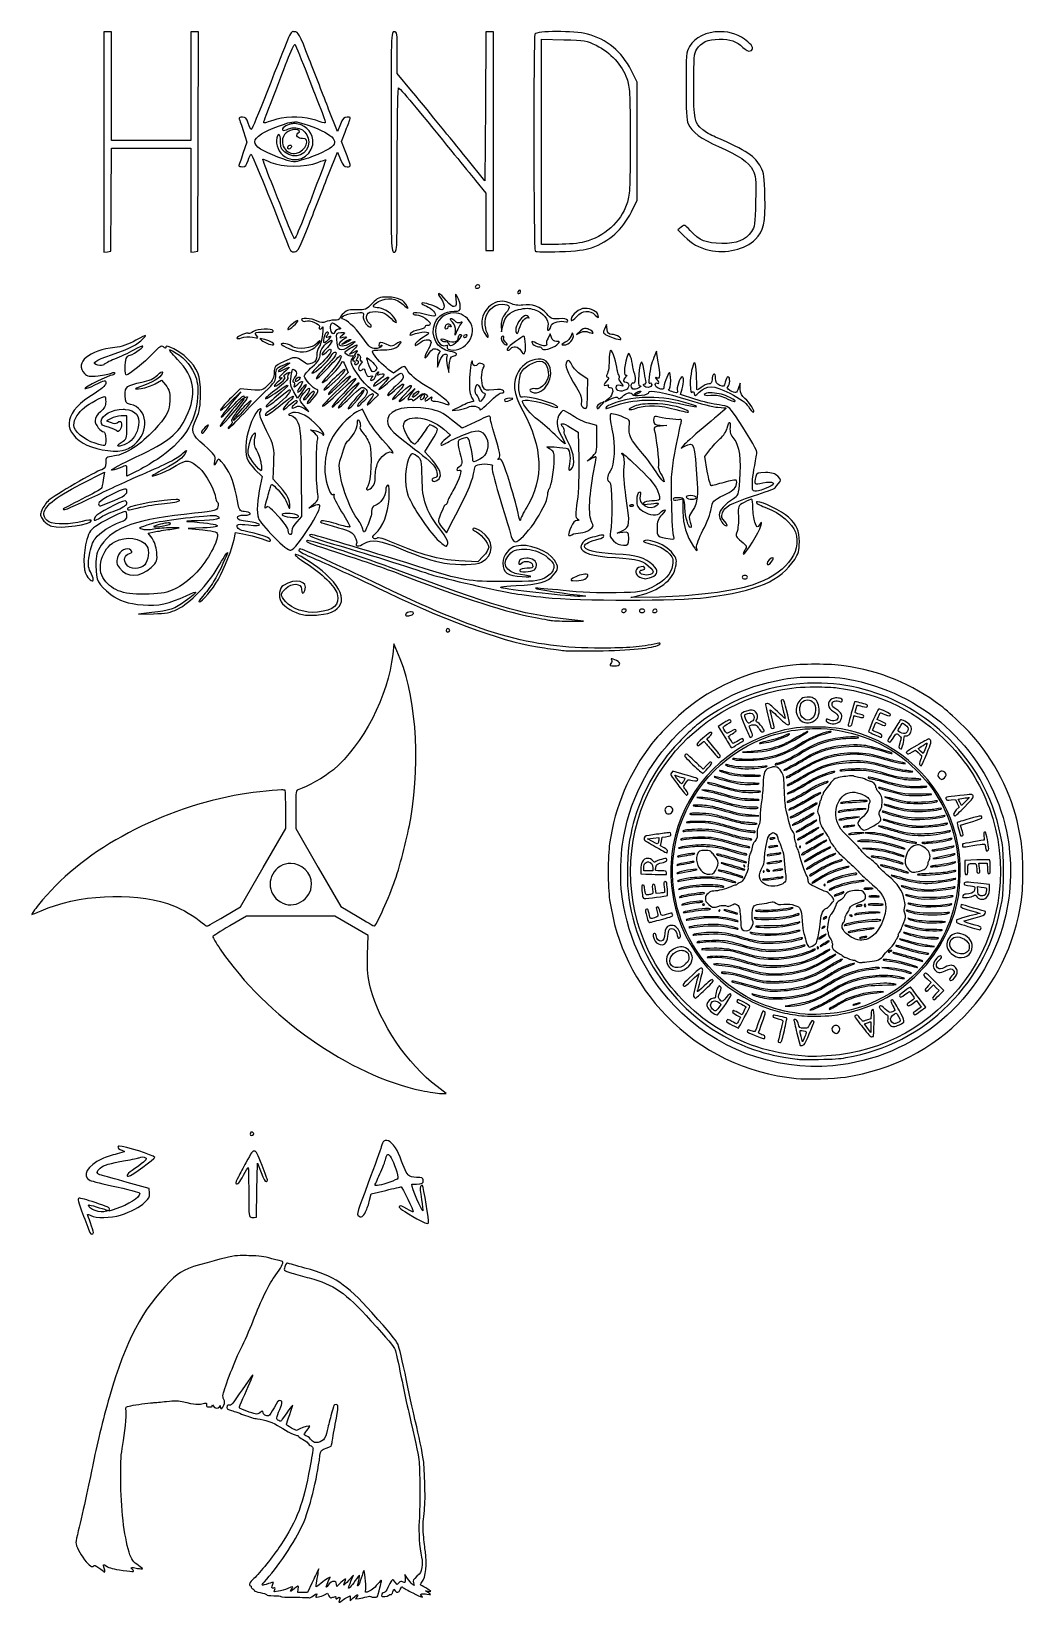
# Model space of a CAD drawing. Extents: x 15 to 196, y 1 to 287.
import ezdxf

# ---------------------------------------------------------------- set-up
doc = ezdxf.new("R2010")
doc.units = 0
doc.layers.add('Layer_1', color=7, linetype='CONTINUOUS')

msp = doc.modelspace()

# ---------------------------------------------------------------- linework, layer by layer
at = {"layer": 'Layer_1', "color": 7}
for points in [[(28.333017, 286.756766), (28.333017, 266.699146), (28.333017, 246.641523), (28.968017, 246.731924), (29.603017, 246.822323), (29.677431, 256.206211), (29.751844, 265.5901), (36.944653, 265.5901), (44.137461, 265.5901), (44.137461, 256.115813), (44.137461, 246.641523), (44.772461, 246.731924), (45.407461, 246.822323), (45.480221, 266.789545), (45.552431, 286.756766), (44.845221, 286.756766), (44.137461, 286.756766), (44.137461, 276.878989), (44.137461, 267.001211), (36.940795, 267.001211), (29.744128, 267.001211), (29.744128, 276.878989), (29.744128, 286.756766), (29.038573, 286.756766), (28.333017, 286.756766), (28.333017, 286.756766)], [(62.76964, 286.773854), (62.76964, 286.773854)], [(81.108573, 286.756766), (81.108573, 286.756766)], [(95.881142, 259.726824), (97.759684, 257.390772), (97.759684, 252.177379), (97.759684, 246.963434), (98.465239, 246.963434), (99.170795, 246.963434), (99.170795, 266.8601), (99.170795, 286.756766), (98.467994, 286.756766), (97.765195, 286.756766), (97.691883, 273.188602), (97.618573, 259.62099), (94.373017, 263.633838)], [(110.653711, 286.787083), (110.653711, 286.787083)], [(140.337204, 286.750152), (140.337204, 286.750152)], [(63.07832, 284.432292), (63.07832, 284.432292)], [(84.283573, 276.007518), (81.673017, 279.185825), (81.673017, 282.971571)], [(107.919684, 285.386996), (111.949619, 285.295495)], [(110.965147, 248.092323), (107.919684, 248.092323), (107.919684, 266.739383), (107.919684, 285.386996), (107.919684, 285.386996)], [(124.235656, 254.004105), (125.27635, 256.10589), (125.27635, 266.845216), (125.27635, 277.584544), (124.191008, 279.757986)], [(71.330563, 269.929818), (70.795334, 268.625643), (69.202323, 272.681484)], [(53.72144, 268.604146), (54.356993, 266.6793), (53.621672, 264.608385)], [(63.016034, 270.387878), (63.016034, 270.387878)], [(63.071155, 270.042817), (63.071155, 270.042817)], [(63.084383, 268.976766), (63.084383, 268.976766)], [(62.174879, 266.119267), (62.174879, 266.119267)], [(72.195422, 265.118259), (71.534514, 266.763086), (72.200934, 268.504925)], [(57.285599, 263.549501), (57.285599, 263.549501)], [(69.188542, 260.788465), (70.791476, 264.877379), (71.345998, 263.540131)], [(133.307557, 251.243068), (132.703423, 250.754141), (133.843339, 249.578951)], [(96.377235, 240.749033), (96.377235, 240.749033)], [(79.967557, 238.492909), (79.967557, 238.492909)], [(89.229077, 239.137829), (89.229077, 239.137829)], [(100.786957, 237.738295), (100.786957, 237.738295)], [(103.951484, 239.782202), (103.951484, 239.782202)], [(63.578825, 234.270049), (63.578825, 234.270049)], [(91.433938, 234.625581), (91.433938, 234.625581)], [(91.983498, 235.621628), (91.983498, 235.621628)], [(105.119509, 235.180103), (105.119509, 235.180103)], [(115.81474, 236.450103), (115.81474, 236.450103)], [(35.888524, 231.511767), (35.888524, 231.511767)], [(57.507739, 232.678688), (57.507739, 232.678688)], [(68.959786, 232.195826), (68.959786, 232.195826)], [(69.886381, 233.788284), (69.886381, 233.788284)], [(71.446319, 232.046996), (71.446319, 232.046996)], [(90.880517, 233.639457), (90.880517, 233.639457)], [(92.506602, 232.351818), (92.173668, 231.56358), (92.249185, 232.418516)], [(93.174123, 231.724534), (93.174123, 231.724534)], [(94.121111, 231.724534), (94.121111, 231.724534)], [(100.581353, 233.391963), (100.613876, 232.207953), (100.86082, 233.247544)], [(109.493953, 231.835882), (109.078339, 231.059218)], [(109.716093, 231.135839), (109.493953, 231.835882), (109.493953, 231.835882)], [(113.494673, 231.980851), (113.494673, 231.980851)], [(114.98902, 232.336384), (114.24598, 231.688156), (115.012171, 232.06188)], [(115.9101, 232.806572), (115.9101, 232.806572)], [(119.685373, 233.497243), (119.343619, 232.691368)], [(119.807191, 232.61089), (119.685373, 233.497243), (119.685373, 233.497243)], [(40.305965, 228.917197), (40.305965, 228.917197)], [(56.802734, 230.951731), (56.802734, 230.951731)], [(67.62695, 230.570841), (67.62695, 230.570841)], [(73.772449, 228.941451), (72.990826, 228.091476), (73.796703, 228.510399)], [(73.209105, 230.80125), (73.209105, 230.80125)], [(100.889483, 231.402076), (100.889483, 231.402076)], [(104.706098, 231.399869), (104.706098, 231.399869)], [(120.4918, 228.824041), (120.4918, 228.824041)], [(129.0643, 227.051332), (128.806332, 228.662536), (128.341106, 227.534748)], [(72.278105, 225.91142), (72.752148, 224.795208), (70.615088, 222.557827)], [(76.213231, 227.442695), (76.213231, 227.442695)], [(88.969452, 226.951564), (88.994257, 225.76204), (89.401055, 226.889825)], [(90.754287, 226.001268), (91.022729, 224.795208), (91.132423, 226.200257)], [(95.278112, 226.88707), (95.278112, 226.88707)], [(107.262634, 227.239848), (107.262634, 227.239848)], [(112.806757, 226.965895), (112.806757, 226.965895)], [(135.716368, 226.567917), (135.716368, 226.567917)], [(37.688243, 222.746893), (38.806659, 223.406147), (39.541427, 222.551762)], [(62.754205, 225.40375), (62.754205, 225.40375)], [(63.895221, 223.959565), (63.895221, 223.959565)], [(72.19046, 225.343117), (72.19046, 225.343117)], [(81.86098, 225.283035), (80.9625, 224.643074), (80.038662, 225.352487)], [(116.260674, 220.887644), (116.297603, 223.586944), (115.110839, 224.352032)], [(144.034205, 221.779509), (144.00885, 222.860993), (143.685285, 221.97464)], [(28.499483, 220.443915), (28.499483, 220.443915)], [(51.24373, 219.315576), (53.261175, 221.249792), (51.442166, 219.069735)], [(55.138616, 221.643909), (53.125026, 221.826363), (51.511067, 220.248786)], [(53.740733, 220.058616), (53.740733, 220.058616)], [(64.329028, 221.217822), (63.56394, 220.091687), (62.856181, 221.291132)], [(75.639964, 221.591546), (75.639964, 221.591546)], [(77.27983, 219.788521), (78.280839, 220.744879), (77.004774, 221.641705)], [(83.585183, 220.685347), (84.859591, 221.894161), (84.098915, 220.787873)], [(85.459313, 221.383187), (85.459313, 221.383187)], [(86.427798, 220.766376), (86.427798, 220.766376)], [(96.188169, 222.612397), (96.188169, 222.612397)], [(102.079007, 220.098853), (102.079007, 220.098853)], [(120.128549, 220.076806), (119.403151, 219.445113), (120.493454, 219.97483)], [(125.849064, 221.400826), (125.849064, 221.400826)], [(127.401286, 220.25099), (127.401286, 220.25099)], [(135.784167, 219.945617), (133.14991, 220.779053), (133.447564, 221.818094)], [(138.583238, 221.082222), (138.583238, 221.082222)], [(31.833233, 218.1018), (31.833233, 218.1018)], [(55.05428, 219.666703), (55.05428, 219.666703)], [(56.867227, 218.162986), (56.867227, 218.162986)], [(64.688421, 218.279293), (65.577531, 217.706579), (64.681806, 218.789167)], [(75.366564, 218.117785), (74.340201, 217.606258)], [(76.230869, 216.351692), (75.366564, 218.117785), (75.366564, 218.117785)], [(93.275548, 218.681129), (91.68474, 217.885175), (92.915051, 218.014709)], [(119.190934, 219.439601), (119.190934, 219.439601)], [(120.657166, 217.268915), (120.657166, 217.268915)], [(128.195036, 219.105013), (128.195036, 219.105013)], [(29.640499, 216.426106), (28.834622, 215.976867), (29.640499, 215.66543)], [(32.541546, 214.79892), (32.541546, 216.898498), (31.493686, 216.886924)], [(47.325689, 215.279578), (47.325689, 215.279578)], [(66.671692, 213.744995), (65.899992, 214.370625), (66.864066, 214.158958)], [(90.123145, 214.494097), (91.362279, 213.418675), (90.475923, 212.718081)], [(95.818302, 215.77457), (93.450283, 214.650643), (91.519375, 216.206173)], [(113.183789, 214.80884), (114.568441, 213.931307), (114.682544, 209.166602)], [(117.952904, 212.665165), (117.952904, 215.153351), (116.46848, 215.550226)], [(129.474956, 215.232726), (130.68377, 215.178706), (129.460075, 215.051376)], [(55.796767, 213.801769), (55.796767, 213.801769)], [(87.995455, 208.905877), (86.708369, 210.367701), (87.955769, 212.424285)], [(133.906728, 211.731957), (133.262356, 211.003251), (133.966258, 211.372564)], [(84.364048, 210.023189), (84.364048, 210.023189)], [(138.025959, 206.846535), (137.567348, 209.525442), (138.468585, 210.706698)], [(24.131102, 204.452608), (28.44767, 206.67125), (28.226631, 205.288801)], [(34.233225, 206.782045), (32.541546, 205.929313), (32.541546, 206.901659)], [(55.797317, 207.17892), (57.120234, 205.856003), (56.753675, 204.206214)], [(60.355316, 204.03644), (59.132721, 205.389673), (59.233593, 208.323794)], [(64.221541, 206.525731), (64.288789, 198.573346), (63.402436, 197.646201)], [(32.298459, 203.586649), (32.298459, 203.586649)], [(32.195934, 201.427539), (32.195934, 201.427539)], [(41.453043, 201.689367), (41.453043, 201.689367)], [(66.465537, 200.509216), (65.578081, 200.12998), (66.499161, 200.899475)], [(124.372356, 200.74348), (124.372356, 200.74348)], [(132.698465, 201.619912), (133.584817, 201.796301), (133.607968, 199.436548)], [(135.015772, 202.39437), (135.015772, 202.39437)], [(146.074254, 201.736769), (146.074254, 201.736769)], [(147.153534, 201.292492), (147.153534, 201.292492)], [(32.259874, 199.493876), (32.259874, 199.493876)], [(40.287773, 197.443907), (40.287773, 197.443907)], [(48.167948, 198.780605), (48.167948, 198.780605)], [(61.726188, 199.166453), (61.726188, 199.166453)], [(89.804545, 196.646849), (90.619241, 195.605605), (91.9168, 198.113632)], [(37.100095, 194.665782), (36.411075, 195.597335), (37.52784, 195.806798)], [(40.347305, 196.264306), (42.049457, 196.512904), (40.437703, 196.538812)], [(46.319722, 196.525581), (43.660658, 196.431325), (46.319722, 196.148549)], [(52.021492, 194.442539), (52.240877, 195.67616), (53.591353, 195.449059)], [(118.897135, 195.229123), (118.897135, 195.229123)], [(122.706584, 195.718603), (121.659275, 195.60009), (122.706584, 196.080751)], [(63.252505, 191.698591), (63.252505, 191.698591)], [(63.99885, 192.725504), (63.99885, 192.725504)], [(65.344918, 194.230872), (65.344918, 194.230872)], [(135.542734, 193.128441), (135.542184, 193.128441)], [(97.302726, 191.364552), (96.313295, 190.375121), (92.870954, 190.561433)], [(105.208807, 191.042091), (105.208807, 191.042091)], [(149.928351, 191.11375), (149.928351, 191.11375)], [(116.027508, 188.122305), (116.027508, 188.122305)], [(125.768585, 187.578807), (125.768585, 187.578256)], [(144.865437, 187.890795), (144.865437, 187.890795)], [(129.353138, 183.956769), (124.155177, 183.861963), (126.245386, 184.434123)], [(37.053794, 181.116358), (34.636162, 180.861147), (37.375702, 180.914614)], [(84.219079, 181.289992), (84.219079, 181.289992)], [(112.795733, 179.58894), (115.535273, 179.591698), (111.828902, 180.008966)], [(122.96731, 181.766793), (122.96731, 181.766793)], [(126.171523, 181.766793), (126.171523, 181.766793)], [(128.607896, 181.766793), (128.607896, 181.766793)], [(90.878863, 178.221376), (90.878863, 178.221376)], [(109.411824, 179.72509), (109.411824, 179.725643)], [(81.046286, 175.433328), (80.84509, 173.509035)], [(81.618997, 174.172148), (81.046286, 175.433328), (81.046286, 175.433328)], [(120.588814, 172.732374), (120.588814, 172.732374)], [(157.718675, 171.733573), (157.718675, 171.733573)], [(157.650327, 169.403585), (157.650327, 169.403585)], [(156.531908, 165.766667), (156.531908, 165.766667)], [(157.666312, 168.31659), (157.666312, 168.31659)], [(157.718675, 167.627019), (157.718675, 167.627019)], [(145.886842, 162.84688), (145.886842, 162.84688)], [(145.935347, 163.412425), (145.935347, 163.412425)], [(151.715941, 165.251281), (151.715941, 165.251281)], [(156.289375, 165.251281), (156.289375, 165.251281)], [(161.614666, 165.611775), (161.614666, 165.611775)], [(164.932431, 164.902911), (164.932431, 164.902911)], [(169.215373, 163.591021), (169.215373, 163.591021)], [(141.048825, 161.069761), (140.01695, 160.41106), (141.200409, 158.475743)], [(142.052034, 161.612158), (142.052034, 161.612158)], [(157.359285, 160.324519), (157.359285, 160.324519)], [(157.601818, 160.047809), (157.601818, 160.047809)], [(169.715327, 161.333243), (168.899527, 161.685468), (169.149228, 162.243297)], [(173.239244, 161.652397), (173.239244, 161.652397)], [(173.50438, 161.020152), (173.50438, 161.020152)], [(139.234774, 156.60216), (137.939969, 158.147217), (138.445435, 158.610239)], [(138.708364, 159.347765), (138.708364, 159.347765)], [(152.988145, 159.083182), (152.988145, 159.083182)], [(156.342842, 159.528012), (156.342842, 159.528012)], [(160.45546, 159.525808), (160.45546, 159.525808)], [(164.891091, 158.528107), (164.891091, 158.528107)], [(177.966466, 157.370005), (177.966466, 157.370005)], [(178.278454, 158.163202), (178.278454, 158.163202)], [(134.277145, 155.372953), (134.277145, 155.372953)], [(145.99598, 155.866842), (144.428326, 155.749982), (145.611232, 155.730689)], [(164.937942, 155.575247), (164.937942, 155.575247)], [(165.262058, 157.061875), (165.262058, 157.061875)], [(175.320633, 155.789671), (175.879015, 156.141895), (176.374558, 155.687695)], [(177.561875, 156.197019), (177.268629, 155.525638), (176.796787, 155.947317)], [(131.752027, 152.286147), (131.523825, 151.991798)], [(134.035159, 151.64839), (131.752027, 152.286147), (131.752027, 152.286147)], [(132.140633, 151.581142), (132.140633, 151.581142)], [(137.946584, 153.36377), (137.297803, 152.644437), (136.774149, 153.119583)], [(140.364216, 152.400247), (140.364216, 152.400247)], [(141.499167, 153.496615), (141.499167, 153.496615)], [(150.262387, 153.087613), (150.262387, 153.087613)], [(161.186924, 152.254174), (161.186924, 152.254174)], [(164.396098, 151.456016), (164.396098, 151.456016)], [(165.115435, 154.196106), (165.115435, 154.196106)], [(165.162286, 152.6957), (165.162286, 152.6957)], [(180.731363, 152.295517), (180.731363, 152.295517)], [(60.61053, 148.879084), (60.61053, 148.879084)], [(137.067948, 148.88625), (137.681451, 148.742935)], [(137.891464, 148.828372), (137.067948, 148.88625), (137.067948, 148.88625)], [(138.195183, 150.222948), (138.195183, 150.222948)], [(139.343915, 151.317109), (139.343915, 151.317109)], [(159.973699, 150.424691), (159.973699, 150.424691)], [(167.32195, 151.21348), (167.32195, 151.21348)], [(169.253408, 149.351476), (169.253408, 149.351476)], [(130.996312, 145.897009), (130.996312, 145.897009)], [(136.814388, 147.516479), (136.113794, 147.500494), (136.863447, 147.379779)], [(136.245535, 146.141199), (136.245535, 146.141199)], [(136.814388, 147.516479), (136.814388, 147.516479)], [(157.965069, 146.513819), (157.965069, 146.513819)], [(158.626528, 148.392911), (158.626528, 148.392911)], [(166.135733, 146.984558), (166.135733, 146.984558)], [(170.210316, 146.272387), (170.210316, 146.272387)], [(170.332135, 147.606327), (170.332135, 147.606327)], [(182.373984, 147.05401), (183.152299, 147.144408), (183.477518, 146.449326), (183.803284, 145.754797), (183.301129, 145.241062)], [(184.937135, 146.739267), (184.218351, 146.029853), (183.92731, 146.630126), (183.635715, 147.229848), (184.610265, 147.374817)], [(185.529141, 147.486162), (185.529141, 147.486162)], [(185.930977, 148.057222), (185.930977, 148.057222)], [(50.215159, 125.873562), (53.199992, 127.630285), (57.29938, 134.761358), (61.399318, 141.89188), (61.399318, 145.295633)], [(63.22384, 145.365088), (63.228801, 141.896289), (67.323231, 134.799393), (71.418207, 127.701944), (74.403037, 125.918213)], [(135.622659, 144.655121), (135.622659, 144.655121)], [(135.811728, 143.154715), (135.811728, 143.154715)], [(144.156024, 144.271476), (144.156024, 144.272027)], [(146.132132, 144.160682), (147.427487, 144.163989), (146.161895, 144.267618)], [(157.423776, 144.68599), (157.423776, 144.68599)], [(157.939161, 143.404414), (157.939161, 143.404414)], [(165.692557, 143.973819), (164.602253, 143.917595)], [(164.806754, 143.833812), (165.692557, 143.973819), (165.692557, 143.973819)], [(165.181579, 145.291775), (166.919563, 145.473675), (166.919563, 145.473675)], [(166.919563, 145.473675), (165.351906, 145.42627)], [(169.982114, 145.048138), (169.982114, 145.048138)], [(170.073063, 143.526785), (170.073063, 143.526785)], [(184.312058, 141.631705), (184.05519, 142.477271), (185.437639, 142.899501)], [(187.712505, 144.132569), (187.712505, 144.132569)], [(128.104084, 139.490234), (127.182451, 139.991289), (128.20606, 140.120826), (129.230216, 140.25091), (129.230216, 140.25091)], [(129.230216, 140.25091), (129.216438, 139.904748)], [(130.220201, 138.338194), (129.555985, 138.711919), (129.683315, 139.504565), (129.811199, 140.297215), (130.440687, 140.380998)], [(131.145139, 141.117423), (131.145139, 141.117423)], [(136.327665, 141.720453), (136.327665, 141.720453)], [(136.904236, 140.287842), (136.904236, 140.287842)], [(149.982922, 140.158308), (149.982922, 140.158308)], [(150.004419, 141.126242), (150.004419, 141.126242)], [(158.290285, 142.048976), (158.290285, 142.048976)], [(159.106085, 140.957019), (159.106085, 140.957019)], [(164.633673, 142.444748), (164.633673, 142.444748)], [(165.466559, 141.108603), (165.466559, 141.108603)], [(165.760908, 140.985131), (166.510561, 141.092618), (165.829257, 141.10805)], [(167.600864, 141.108603), (166.64671, 141.097027), (168.078215, 140.922292)], [(167.600864, 141.108603), (167.600864, 141.108603)], [(169.191672, 142.34498), (169.191672, 142.34498)], [(182.470448, 140.051924), (182.470448, 140.051924)], [(188.518933, 141.237588), (188.518933, 141.237588)], [(135.560923, 137.336636), (135.560923, 137.336636)], [(137.388755, 138.876731), (137.388755, 138.876731)], [(137.649481, 137.897222), (137.649481, 137.897222)], [(139.774964, 137.199936), (139.774964, 137.199936)], [(150.552325, 138.750504), (150.552325, 138.750504)], [(151.364817, 137.425381), (151.364817, 137.425381)], [(154.932284, 138.672783), (154.932284, 138.672783)], [(159.689823, 139.755368), (159.689823, 139.755368)], [(160.427899, 138.505214), (160.427899, 138.505214)], [(161.339609, 137.354275), (161.339609, 137.354275)], [(167.41841, 138.245039), (166.237708, 138.226299), (167.600864, 138.109992)], [(166.509457, 139.745448), (166.509457, 139.745448)], [(167.41841, 138.245039), (167.41841, 138.245039)], [(176.415898, 138.914766), (176.415898, 138.914766)], [(182.868423, 138.660656), (182.868423, 138.660656)], [(183.003472, 137.271042), (183.003472, 137.271042)], [(62.319848, 135.51928), (62.319848, 135.51928)], [(125.958755, 134.467009), (125.958755, 133.641842), (126.878732, 133.594437)], [(128.139362, 134.720018), (128.139362, 134.174866), (127.321908, 134.174866), (126.503907, 134.174866), (126.503907, 134.76687)], [(127.236471, 136.442564), (127.236471, 136.442564)], [(127.3401, 135.808668), (127.3401, 135.808668)], [(135.474936, 135.8693), (135.474936, 135.8693)], [(135.897716, 134.446615), (135.897716, 134.446615)], [(140.078686, 134.301646), (140.078686, 134.301646)], [(140.649743, 135.653225), (140.649743, 135.653225)], [(144.676924, 135.237058), (144.676924, 135.237058)], [(148.822063, 134.44055), (148.822063, 134.44055)], [(148.858441, 135.550147), (148.858441, 135.549046)], [(151.434823, 135.988915), (151.434823, 135.988915)], [(151.603493, 134.50339), (151.603493, 134.50339)], [(162.521415, 136.219324), (162.521415, 136.219324)], [(163.765507, 134.978536), (163.765507, 134.978536)], [(167.993328, 136.858732), (167.993328, 136.858732)], [(169.663511, 135.240916), (169.663511, 135.240916)], [(183.171042, 135.792683), (183.171042, 135.792683)], [(187.021281, 136.142703), (184.843979, 136.045139), (184.843979, 134.769077)], [(187.517374, 134.651667), (187.426425, 135.538019), (188.173871, 135.538019), (188.920769, 135.538019), (188.961008, 134.619146)], [(188.599961, 136.18625), (188.599961, 136.18625)], [(129.196042, 133.52002), (130.593372, 133.493012), (130.593372, 133.833662)], [(130.386667, 132.215846), (130.386667, 132.215846)], [(137.8176, 133.012904), (137.8176, 133.012904)], [(137.99509, 131.637621), (137.99509, 131.637621)], [(148.321559, 134.174313), (148.321559, 134.174313)], [(148.858441, 134.242665), (148.858441, 134.242114)], [(149.949298, 134.177621), (149.949298, 134.17707)], [(151.650898, 133.061963), (151.650898, 133.061963)], [(159.354131, 131.721407), (159.354131, 131.721407)], [(165.094488, 133.749879), (165.094488, 133.749879)], [(166.396458, 132.415386), (166.396458, 132.415386)], [(171.517248, 133.367335), (171.517248, 133.367335)], [(173.324131, 131.435327), (173.324131, 131.435327)], [(183.160018, 134.228884), (183.160018, 134.228884)], [(185.168094, 132.088516), (185.168094, 132.088516)], [(189.339691, 131.124439), (189.342449, 131.686129), (187.239563, 131.926458)], [(129.449601, 130.115165), (128.715381, 130.053979), (128.618369, 130.887418)], [(136.955499, 128.685864), (136.955499, 128.685864)], [(137.222286, 130.207217), (137.222286, 130.207217)], [(162.821826, 130.351636), (162.821826, 130.351636)], [(167.342896, 131.039552), (167.342896, 131.039552)], [(168.26563, 129.64608), (168.26563, 129.64608)], [(174.21214, 129.806484), (174.21214, 129.806484)], [(187.109475, 129.409609), (187.107271, 129.409609)], [(187.146957, 131.309097), (187.8018, 131.230826)], [(187.188297, 130.59803), (187.146957, 131.309097), (187.146957, 131.309097)], [(54.282577, 125.907739), (51.211757, 124.168655)], [(76.289298, 118.901242), (76.403398, 122.424609), (73.373369, 124.165898), (70.343339, 125.907739), (62.313233, 125.907739), (54.282577, 125.907739), (54.282577, 125.907739)], [(129.015795, 127.631939), (129.015795, 127.631939)], [(137.340247, 128.176541), (137.340247, 128.176541)], [(138.226049, 127.310031), (138.226049, 127.310031)], [(138.681353, 125.830018), (138.681353, 125.830018)], [(140.279326, 127.086237), (140.279326, 127.086237)], [(141.079691, 127.076314), (141.079691, 127.076314)], [(153.66063, 127.461615), (153.66063, 127.461615)], [(154.637382, 126.391705), (154.637382, 126.391705)], [(159.694231, 125.859231), (159.694231, 125.859231)], [(164.091276, 126.129879), (164.091276, 126.129879)], [(165.900365, 127.991332), (165.900365, 127.991332)], [(166.662145, 128.119216), (166.662145, 128.119216)], [(168.623369, 128.165517), (168.623369, 128.165517)], [(168.632739, 126.650777), (168.632739, 126.650777)], [(174.34002, 127.055921), (174.34002, 127.055921)], [(174.621692, 128.263632), (174.621692, 128.263632)], [(184.242603, 128.040941), (184.242603, 128.040941)], [(186.956787, 126.636445), (187.638642, 126.442968), (187.161289, 126.338238)], [(131.534298, 124.256849), (131.534298, 124.256849)], [(138.760177, 122.986299), (138.760177, 122.986299)], [(138.845064, 124.417253), (138.845064, 124.417253)], [(154.829758, 124.889645), (154.829758, 124.889645)], [(154.9174, 123.344589), (154.9174, 123.344589)], [(159.414766, 124.083215), (159.414766, 124.083215)], [(168.028056, 123.761307), (168.028056, 123.761307)], [(168.688964, 125.311325), (168.688964, 125.311325)], [(173.750772, 122.958737), (173.750772, 122.958737)], [(174.009293, 124.323547), (174.009293, 124.323547)], [(174.511451, 125.569293), (174.511451, 125.569293)], [(133.162034, 120.344874), (133.162034, 120.344874)], [(139.270051, 120.087456), (139.270051, 120.087456)], [(139.537392, 121.484236), (139.537392, 121.484236)], [(158.074761, 120.354797), (158.074761, 120.354797)], [(159.601628, 122.654465), (159.601628, 122.654465)], [(160.141268, 121.419192), (160.141268, 121.419192)], [(166.94161, 122.240504), (166.94161, 122.240504)], [(172.395885, 120.597881), (172.395885, 120.597881)], [(173.015453, 121.789609), (173.015453, 121.789609)], [(178.505556, 120.436376), (179.32356, 120.440234), (178.505556, 120.556541)], [(183.465391, 122.812665), (183.465391, 122.812665)], [(183.491299, 122.141836), (183.491299, 122.141836)], [(133.384727, 119.722551), (133.384727, 119.722551)], [(160.290645, 119.925399), (160.290645, 119.925399)], [(161.418434, 119.042353), (161.418434, 119.042353)], [(162.584805, 118.087096), (162.584805, 118.087096)], [(164.739506, 117.360594), (164.739506, 117.360594)], [(165.528845, 117.559033), (165.529395, 117.559033)], [(170.150784, 118.077726), (170.150784, 118.077726)], [(171.437873, 119.703812), (171.437873, 119.703812)], [(171.791754, 119.305283), (171.791754, 119.305283)], [(180.345512, 118.71438), (180.345512, 118.71438)], [(136.934002, 116.496842), (136.934002, 116.496842)], [(168.981659, 116.581728), (168.981659, 116.581728)], [(169.782022, 116.578421), (170.667827, 116.445576)], [(171.008477, 116.52385), (169.782022, 116.578421), (169.782022, 116.578421)], [(169.880139, 115.131479), (169.880139, 115.131479)], [(177.688655, 115.555916), (177.688655, 115.555916)], [(178.018282, 114.53341), (178.757461, 113.854866), (178.169866, 113.256245)], [(140.203259, 113.237505), (140.203259, 113.237505)], [(169.57752, 112.211142), (169.57752, 112.211142)], [(170.68822, 113.717613), (170.68822, 113.717613)], [(174.940846, 113.046785), (174.940846, 113.046785)], [(178.554064, 112.821888), (179.136147, 113.415548), (179.660352, 112.924414), (180.184558, 112.433282), (179.51428, 111.746466)], [(180.178493, 111.584408), (181.025713, 112.439344), (179.392461, 114.068737)], [(139.407305, 110.531036), (139.407305, 110.531036)], [(144.69401, 108.670687), (144.346744, 107.984974), (143.598194, 108.407204)], [(143.622449, 110.73223), (143.622449, 110.73223)], [(148.150131, 108.667379), (148.150131, 108.667379)], [(165.753742, 110.169992), (165.753742, 110.169992)], [(168.185702, 108.933063), (168.185702, 108.933063)], [(171.683714, 110.728925), (171.683714, 110.728925)], [(175.390638, 110.049275), (176.084619, 110.578441), (176.506299, 109.99195), (176.927425, 109.404905), (176.294079, 108.942986)], [(176.738909, 108.633755), (177.742675, 109.38947), (176.369596, 111.217852)], [(143.330303, 107.956312), (144.07224, 107.568807), (143.780095, 106.967981)], [(150.057886, 107.917726), (150.057886, 107.917726)], [(153.948364, 107.165869), (153.948364, 107.165869)], [(161.442688, 106.061232), (161.442688, 106.061232)], [(167.777803, 105.729401), (167.737564, 104.78572), (167.170916, 105.560731), (166.604267, 106.335738), (167.160993, 106.55457)], [(167.805365, 108.081988), (167.737564, 107.277765), (166.998385, 107.027513)], [(167.704493, 106.725448), (167.704493, 106.725448)], [(172.355095, 108.275466), (172.355095, 108.275466)], [(154.329805, 104.653428), (154.893699, 102.400062), (155.293328, 102.441402)], [(154.980239, 105.121963), (154.980239, 105.121963)], [(155.626813, 103.770934), (155.333017, 103.106718), (155.091584, 104.074653)], [(89.580751, 93.689205), (90.594437, 93.670466), (88.930869, 94.930543)], [(55.158459, 86.659007), (55.158459, 86.659007)], [(31.112796, 84.100815), (31.112796, 84.100815)], [(55.716842, 83.214463), (55.716842, 83.214463)], [(79.754786, 85.130486), (79.754786, 85.130486)], [(55.630851, 71.127966), (56.07017, 71.173164), (56.158364, 76.090556), (56.246008, 81.007948), (56.917937, 79.310203)], [(79.943302, 82.596548), (79.943302, 82.596548)], [(36.604002, 75.579028), (36.549432, 76.424041), (32.592258, 77.526471)], [(76.651996, 74.259969), (76.935322, 75.412009), (79.604856, 76.066301)], [(25.58576, 73.408894), (25.58576, 73.408894)], [(53.106836, 64.212418), (53.106836, 64.212418)], [(61.659493, 62.866901), (61.659493, 62.866901)], [(55.448398, 42.533673), (55.448398, 42.533673)], [(63.934357, 32.688416), (63.335188, 32.389658), (62.431744, 32.846062)], [(67.324882, 6.688132), (67.400399, 7.274646), (67.179912, 6.834774)], [(69.137829, 4.974422), (69.448164, 5.753271), (68.997822, 5.487587)], [(73.255409, 5.018505), (73.694174, 6.101646), (72.820499, 5.14861)], [(83.560378, 5.51516), (83.052158, 6.24826), (83.117752, 5.478217)], [(60.094591, 3.178557), (59.320687, 3.08486), (59.418251, 3.473451)], [(66.160165, 4.67236), (65.360352, 2.949788), (64.469035, 2.949788), (63.577171, 2.949788), (63.673632, 3.55284)], [(71.441908, 4.745653), (70.695563, 4.049467), (70.619496, 4.488802)], [(80.890841, 3.05342), (81.065026, 3.581486), (81.320239, 3.242509)], [(81.983902, 4.71204), (81.648763, 4.397306), (81.260707, 4.882926)], [(84.622569, 4.71204), (84.71848, 4.199412), (84.393814, 4.491004)], [(87.300923, 2.943184), (86.818061, 3.267288), (87.294861, 3.185161)], [(68.444401, 2.522616), (68.996718, 2.804274), (69.230985, 2.351731)], [(72.633637, 2.106988), (73.110437, 2.340696), (73.110437, 1.882649), (73.110437, 1.424038), (73.666062, 1.966977)], [(74.339648, 2.138399), (74.096564, 1.766882), (74.73928, 1.866676)]]:
    msp.add_lwpolyline(points, dxfattribs=at)
for points in [[(62.76964, 286.773854), (62.249581, 286.807513), (62.090963, 286.266275), (57.951466, 275.679544)], [(63.027608, 286.751806), (62.925918, 286.752476), (62.843935, 286.769046), (62.76964, 286.773854)], [(65.68116, 281.742361), (63.878127, 286.420694), (63.705043, 286.747346), (63.027608, 286.751806)], [(81.108573, 286.756766), (80.549434, 286.756766), (80.544128, 286.568616), (80.544128, 266.718989)], [(81.673017, 282.971571), (81.673017, 286.568643), (81.644961, 286.756766), (81.108573, 286.756766)], [(106.68, 286.310282), (106.43025, 285.659447), (106.469555, 247.098336), (106.720239, 246.836103)], [(110.653711, 286.787083), (108.591734, 286.785273), (106.801116, 286.625904), (106.68, 286.310282)], [(116.256813, 286.31855), (115.049221, 286.633004), (112.715689, 286.788894), (110.653711, 286.787083)], [(124.191008, 279.757986), (122.515071, 283.114706), (119.736678, 285.4124), (116.256813, 286.31855)], [(140.337204, 286.750152), (137.890027, 286.758252), (135.744032, 285.714932), (134.807412, 284.061324)], [(145.384684, 284.940512), (143.877752, 286.212601), (142.397522, 286.743322), (140.337204, 286.750152)], [(61.655633, 281.448012), (62.344687, 283.284752), (62.905829, 284.457187), (63.07832, 284.432292)], [(63.07832, 284.432292), (63.089821, 284.430632), (63.099569, 284.423808), (63.107536, 284.411345)], [(63.107536, 284.411345), (63.225556, 284.226679), (64.285568, 281.599155), (65.462878, 278.572322)], [(111.949619, 285.295495), (115.843885, 285.20719), (116.042113, 285.173577), (117.850378, 284.282361)], [(117.850378, 284.282361), (120.407153, 283.022233), (122.604152, 280.639782), (123.409936, 278.25372)], [(134.807412, 284.061324), (134.208932, 283.004704), (134.175714, 282.633759), (134.171312, 276.940174)], [(135.578562, 276.935213), (135.579516, 282.119485), (135.632357, 282.750377), (136.130882, 283.567986)], [(136.130882, 283.567986), (136.90429, 284.836417), (138.129922, 285.386949), (140.191132, 285.392509)], [(140.191132, 285.392509), (142.266139, 285.3981), (143.323767, 285.032735), (144.490612, 283.907535)], [(144.490612, 283.907535), (145.057789, 283.360602), (145.524155, 283.131573), (145.831168, 283.249384)], [(145.831168, 283.249384), (146.546759, 283.523983), (146.398753, 284.084476), (145.384684, 284.940512)], [(58.910031, 274.34891), (59.739361, 276.43889), (60.974924, 279.633512), (61.655633, 281.448012)], [(69.202323, 272.681484), (68.326299, 274.912352), (66.742, 278.989791), (65.68116, 281.742361)], [(65.462878, 278.572322), (66.640188, 275.545489), (67.849459, 272.445443), (68.150051, 271.683785)], [(123.409936, 278.25372), (123.971169, 276.59182), (124.00635, 275.915244), (124.00635, 266.8601)], [(57.951466, 275.679544), (56.510005, 271.993016), (55.24531, 268.976766), (55.141371, 268.976766)], [(57.401906, 270.296927), (57.401906, 270.435473), (58.080698, 272.258934), (58.910031, 274.34891)], [(81.673017, 261.66214), (81.673017, 270.486158), (81.778292, 276.604773), (81.928781, 276.549362)], [(81.928781, 276.549362), (82.069305, 276.497622), (83.498055, 274.856977), (85.103781, 272.903624)], [(94.373017, 263.633838), (90.859187, 267.978587), (88.353448, 271.051814), (84.283573, 276.007518)], [(134.171312, 276.940174), (134.167869, 272.484438), (134.266497, 270.695062), (134.553302, 270.008641)], [(137.202994, 268.939835), (135.6766, 270.217128), (135.577433, 270.704638), (135.578562, 276.935213)], [(66.86517, 270.642539), (64.99446, 271.342461), (61.938035, 271.427497), (59.800795, 270.839323)], [(68.150051, 271.683785), (68.450643, 270.922129), (68.640703, 270.242976), (68.572284, 270.174557)], [(85.103781, 272.903624), (91.069476, 265.646398), (94.052026, 262.000366), (95.881142, 259.726824)], [(53.516939, 271.234544), (53.083288, 271.234544), (52.874714, 271.103297), (52.956353, 270.881766)], [(52.956353, 270.881766), (53.027859, 270.687739), (53.372012, 269.662757), (53.72144, 268.604146)], [(54.579684, 270.105655), (54.280029, 271.013621), (54.072372, 271.234544), (53.516939, 271.234544)], [(55.141371, 268.976766), (55.037428, 268.976766), (54.784597, 269.484766), (54.579684, 270.105655)], [(56.978573, 268.174748), (58.169965, 268.991924), (61.97823, 270.387878), (63.016034, 270.387878)], [(57.895795, 270.247869), (57.624156, 270.136247), (57.401906, 270.158384), (57.401906, 270.296927)], [(59.800795, 270.839323), (59.024684, 270.625734), (58.167434, 270.359488), (57.895795, 270.247869)], [(62.373868, 269.989349), (61.459124, 269.817744), (60.548523, 269.122561), (60.847001, 268.82408)], [(63.084383, 268.976766), (61.868496, 268.976766), (60.788573, 267.996451), (60.788573, 266.893174)], [(60.847001, 268.82408), (60.923243, 268.74784), (61.40866, 268.863536), (61.925731, 269.080946)], [(61.925731, 269.080946), (63.707685, 269.830204), (65.576659, 268.619508), (65.571466, 266.718989)], [(63.071155, 270.042817), (62.841059, 270.050156), (62.607371, 270.033154), (62.373868, 269.989349)], [(63.016034, 270.387878), (63.895193, 270.387878), (66.907382, 269.335994), (68.498971, 268.473508)], [(66.32608, 267.099326), (66.130686, 268.743987), (64.681822, 269.991444), (63.071155, 270.042817)], [(63.623472, 268.278377), (64.159424, 268.609613), (63.875999, 268.976766), (63.084383, 268.976766)], [(68.572284, 270.174557), (68.503865, 270.106138), (67.735425, 270.316936), (66.86517, 270.642539)], [(72.566389, 271.234544), (71.998775, 271.234544), (71.764336, 270.986802), (71.330563, 269.929818)], [(72.200934, 268.504925), (72.567261, 269.462878), (72.956869, 270.469016), (73.066893, 270.740655)], [(73.066893, 270.740655), (73.225443, 271.132103), (73.121602, 271.234544), (72.566389, 271.234544)], [(134.553302, 270.008641), (135.147214, 268.587213), (136.984108, 267.215373), (140.09026, 265.873423)], [(139.54125, 267.595972), (138.694547, 267.967123), (137.64245, 268.572094), (137.202994, 268.939835)], [(56.83195, 265.419223), (55.378443, 266.38111), (55.416554, 267.103362), (56.978573, 268.174748)], [(59.724174, 266.979161), (59.624649, 265.729058), (60.522572, 264.268575), (61.711307, 263.747387)], [(60.459496, 266.811042), (60.459496, 268.385407), (59.847277, 268.525429), (59.724174, 266.979161)], [(61.259311, 264.821705), (60.581921, 265.363781), (60.459496, 265.667469), (60.459496, 266.811042)], [(60.788573, 266.893174), (60.788573, 265.903232), (61.173645, 265.26701), (62.058573, 264.794146)], [(65.571466, 266.718989), (65.565373, 264.490088), (63.054317, 263.385267), (61.259311, 264.821705)], [(61.803909, 265.546003), (61.653587, 265.789228), (61.919163, 266.095007), (62.174879, 266.119267)], [(61.711307, 263.747387), (64.015341, 262.737215), (66.619605, 264.628719), (66.32608, 267.099326)], [(62.174879, 266.119267), (62.260116, 266.127353), (62.344114, 266.103821), (62.41135, 266.036584)], [(62.41135, 266.036584), (62.507094, 265.940843), (62.449628, 265.726496), (62.283467, 265.560334)], [(64.423284, 267.338555), (63.674063, 267.251461), (63.083866, 267.944884), (63.623472, 268.278377)], [(63.328573, 264.645869), (65.022442, 265.014167), (66.04403, 267.526958), (64.423284, 267.338555)], [(70.216559, 266.327626), (69.970754, 265.687069), (67.991064, 264.617571), (65.510283, 263.785422)], [(68.498971, 268.473508), (69.953341, 267.685377), (70.483496, 267.023253), (70.216559, 266.327626)], [(80.544128, 266.718989), (80.544128, 246.869361), (80.549428, 246.681211), (81.108573, 246.681211)], [(124.00635, 266.8601), (124.00635, 257.775212), (123.972518, 257.132143), (123.403871, 255.44829)], [(147.784673, 262.108074), (146.712045, 264.132005), (145.301753, 265.070859), (139.54125, 267.595972)], [(140.09026, 265.873423), (143.79733, 264.271863), (145.582727, 263.049158), (146.317891, 261.60812)], [(53.621672, 264.608385), (53.217346, 263.46946), (52.88635, 262.462443), (52.88635, 262.370453)], [(53.547258, 262.203434), (54.073772, 262.203434), (54.277156, 262.432959), (54.54661, 263.332323)], [(54.54661, 263.332323), (54.732634, 263.953211), (54.985099, 264.461211), (55.107747, 264.461211)], [(55.107747, 264.461211), (55.307995, 264.461211), (59.592221, 253.933123), (61.516728, 248.711888)], [(62.829172, 263.065535), (61.945839, 263.094121), (58.012886, 264.637719), (56.83195, 265.419223)], [(58.798686, 259.381211), (57.903629, 261.631934), (57.203665, 263.506609), (57.243156, 263.547297)], [(57.243156, 263.547297), (57.248092, 263.552383), (57.262418, 263.553057), (57.285599, 263.549501)], [(57.285599, 263.549501), (57.447871, 263.524609), (58.032785, 263.296811), (58.698915, 262.99608)], [(58.698915, 262.99608), (60.647823, 262.116235), (65.054522, 262.100298), (67.209128, 262.965214)], [(62.283467, 265.560334), (62.080781, 265.357656), (61.923041, 265.353245), (61.803909, 265.546003)], [(62.058573, 264.794146), (62.369017, 264.628245), (62.940517, 264.561496), (63.328573, 264.645869)], [(65.510283, 263.785422), (64.304043, 263.380803), (63.097543, 263.056843), (62.829172, 263.065535)], [(68.690795, 263.486111), (68.690795, 263.336336), (66.448234, 257.430689), (64.881345, 253.454545)], [(67.209128, 262.965214), (68.024045, 263.29234), (68.690795, 263.526881), (68.690795, 263.486111)], [(71.345998, 263.540131), (71.787504, 262.474824), (72.036731, 262.203434), (72.572451, 262.203434)], [(72.572451, 262.203434), (73.337081, 262.203434), (73.322962, 262.310926), (72.195422, 265.118259)], [(52.88635, 262.370453), (52.88635, 262.278462), (53.183773, 262.203434), (53.547258, 262.203434)], [(65.653598, 251.761211), (66.715849, 254.4776), (68.306741, 258.539701), (69.188542, 260.788465)], [(81.108573, 246.681211), (81.665933, 246.681211), (81.673017, 246.868994), (81.673017, 261.66214)], [(146.317891, 261.60812), (146.852671, 260.559862), (146.895953, 260.060653), (146.814534, 255.898632)], [(148.509522, 256.779475), (148.42078, 260.400178), (148.327514, 261.083796), (147.784673, 262.108074)], [(61.645159, 252.107374), (60.974563, 253.857107), (59.693742, 257.130489), (58.798686, 259.381211)], [(123.403871, 255.44829), (122.282227, 252.126915), (119.304204, 249.453034), (115.692369, 248.524475)], [(146.814534, 255.898632), (146.731378, 251.647806), (146.680532, 251.274886), (146.066535, 250.414041)], [(146.78973, 249.002379), (148.286399, 250.45065), (148.626895, 251.990531), (148.509522, 256.779475)], [(63.066744, 249.144041), (62.955613, 249.024141), (62.315756, 250.357641), (61.645159, 252.107374)], [(62.999496, 246.736332), (63.656746, 246.814155), (63.897835, 247.271375), (65.653598, 251.761211)], [(64.881345, 253.454545), (63.994394, 251.203823), (63.177877, 249.26394), (63.066744, 249.144041)], [(116.981111, 247.474408), (120.27535, 248.638462), (122.627525, 250.755992), (124.235656, 254.004105)], [(134.93695, 250.597595), (133.939396, 251.701773), (133.895307, 251.718999), (133.307557, 251.243068)], [(61.516728, 248.711888), (62.21185, 246.826006), (62.337992, 246.658004), (62.999496, 246.736332)], [(133.843339, 249.578951), (135.22454, 248.155715), (136.350829, 247.532148), (138.399684, 247.056036)], [(140.657461, 248.247765), (137.851439, 248.261337), (136.573252, 248.786406), (134.93695, 250.597595)], [(138.399684, 247.056036), (141.451773, 246.346795), (144.863089, 247.138039), (146.78973, 249.002379)], [(146.066535, 250.414041), (144.945094, 248.841747), (143.428048, 248.234359), (140.657461, 248.247765)], [(106.720239, 246.836103), (106.836656, 246.714325), (108.836906, 246.682177), (111.165239, 246.764995)], [(115.692369, 248.524475), (114.689633, 248.266685), (112.780456, 248.092323), (110.965147, 248.092323)], [(111.165239, 246.764995), (114.367965, 246.878914), (115.784114, 247.051439), (116.981111, 247.474408)], [(95.874527, 240.427122), (95.764971, 240.249852), (95.90188, 240.10466), (96.178246, 240.10466)], [(96.377235, 240.749033), (96.210428, 240.749033), (95.984088, 240.604391), (95.874527, 240.427122)], [(96.178246, 240.10466), (96.454612, 240.10466), (96.680404, 240.249852), (96.680404, 240.427122)], [(96.680404, 240.427122), (96.680404, 240.604391), (96.54404, 240.749033), (96.377235, 240.749033)], [(77.106199, 237.307796), (76.070426, 236.209553), (75.8659, 236.127898), (74.328074, 236.19875)], [(78.002474, 236.559244), (77.048363, 236.559244), (77.191148, 237.10899), (78.292966, 237.678763)], [(79.967557, 238.492909), (78.376472, 238.492909), (78.126378, 238.389503), (77.106199, 237.307796)], [(78.292966, 237.678763), (79.912154, 238.516077), (81.507031, 238.318016), (82.765525, 237.123138)], [(83.503603, 236.784691), (82.885557, 237.983907), (81.831538, 238.492909), (79.967557, 238.492909)], [(86.129041, 237.39599), (86.024934, 237.291881), (86.401487, 237.045899), (86.965784, 236.849185)], [(89.09017, 236.49365), (88.589093, 236.913424), (86.333691, 237.600641), (86.129041, 237.39599)], [(89.229077, 239.137829), (89.047295, 239.137829), (89.199017, 238.755486), (89.56642, 238.288408)], [(89.56642, 238.288408), (90.615925, 236.954177), (90.23843, 235.531698), (89.09017, 236.49365)], [(90.576245, 237.87224), (90.016827, 238.568364), (89.410856, 239.137829), (89.229077, 239.137829)], [(92.35171, 238.13517), (92.638375, 236.410431), (91.845263, 236.293117), (90.576245, 237.87224)], [(92.635586, 238.492909), (92.164439, 239.289018), (92.160629, 239.284864), (92.35171, 238.13517)], [(93.12341, 236.800676), (93.117134, 237.288167), (92.897864, 238.049738), (92.635586, 238.492909)], [(100.786957, 237.738295), (98.244496, 237.767801), (96.105506, 234.716671), (97.476358, 232.065738)], [(97.647235, 233.991685), (97.647235, 235.719079), (99.06955, 237.203616), (100.724118, 237.203616)], [(100.724118, 237.203616), (102.179145, 237.203616), (102.365144, 236.735627), (101.376757, 235.560993)], [(102.221219, 237.38276), (101.742429, 237.621613), (101.257783, 237.732831), (100.786957, 237.738295)], [(104.488369, 237.054786), (103.668757, 236.916314), (102.946186, 237.021098), (102.221219, 237.38276)], [(103.610283, 239.45974), (103.500722, 239.282474), (103.564213, 239.137829), (103.751944, 239.137829)], [(103.951484, 239.782202), (103.873314, 239.782202), (103.719839, 239.637013), (103.610283, 239.45974)], [(103.751944, 239.137829), (103.939676, 239.137829), (104.093699, 239.282474), (104.093699, 239.45974)], [(104.093699, 239.45974), (104.093699, 239.637013), (104.029657, 239.782202), (103.951484, 239.782202)], [(108.844622, 235.477209), (107.736434, 236.739364), (106.108788, 237.328556), (104.488369, 237.054786)], [(63.578825, 234.270049), (63.438357, 234.249049), (63.010782, 233.963138), (62.5475, 233.573313)], [(63.620715, 234.26233), (63.613106, 234.270628), (63.598891, 234.273049), (63.578825, 234.270049)], [(67.137469, 234.143819), (66.066501, 234.702394), (63.979148, 234.803491), (64.302019, 234.281073)], [(64.302019, 234.281073), (64.419051, 234.091718), (64.736743, 234.021702), (65.007575, 234.12563)], [(65.007575, 234.12563), (65.73625, 234.405248), (67.721141, 233.603821), (67.530486, 233.106983)], [(70.23034, 234.30312), (69.686878, 234.30312), (68.974245, 234.16007), (68.647248, 233.985069)], [(71.218117, 234.612904), (71.218117, 234.442543), (70.773801, 234.30312), (70.23034, 234.30312)], [(72.004149, 234.427145), (71.045555, 234.794991), (71.995911, 235.376363), (73.898675, 235.585797)], [(71.943516, 235.599028), (71.544663, 235.227014), (71.218117, 234.783267), (71.218117, 234.612904)], [(74.328074, 236.19875), (73.018642, 236.259078), (72.515643, 236.132654), (71.943516, 235.599028)], [(75.702253, 230.677227), (74.557904, 232.385016), (72.872826, 234.093801), (72.004149, 234.427145)], [(73.898675, 235.585797), (75.538937, 235.766346), (75.608313, 235.743215), (75.477909, 235.061042)], [(75.477909, 235.061042), (75.334693, 234.311869), (76.511381, 232.720522), (76.912171, 233.121314)], [(76.562701, 233.760175), (76.214266, 234.014957), (76.035151, 234.48309), (76.102986, 234.96017)], [(76.102986, 234.96017), (76.188926, 235.564594), (76.433237, 235.76185), (77.180612, 235.828884)], [(77.180612, 235.828884), (78.679712, 235.963337), (79.464591, 235.676461), (80.54027, 234.600777)], [(81.029198, 234.878037), (80.43558, 235.725542), (78.934268, 236.559244), (78.002474, 236.559244)], [(80.54027, 234.600777), (81.597997, 233.543053), (81.860119, 233.69173), (81.029198, 234.878037)], [(82.765525, 237.123138), (83.597169, 236.333537), (83.778911, 236.250504), (83.503603, 236.784691)], [(84.575165, 235.561546), (84.476017, 235.401122), (84.746265, 235.269951), (85.17599, 235.269951)], [(86.562297, 235.381299), (85.527636, 235.651484), (84.678373, 235.728542), (84.575165, 235.561546)], [(85.17599, 235.269951), (85.980851, 235.269951), (87.655908, 234.165694), (87.655908, 233.635049)], [(88.522418, 235.062145), (88.438465, 234.978193), (87.556267, 235.121736), (86.562297, 235.381299)], [(86.965784, 236.849185), (87.915186, 236.518223), (88.875743, 235.41547), (88.522418, 235.062145)], [(88.515802, 233.69954), (89.098213, 235.155129), (90.289685, 235.914324), (91.991214, 235.914324)], [(91.983498, 235.621628), (90.281246, 235.62688), (88.622739, 234.389251), (88.622739, 232.279609)], [(91.713403, 233.949241), (91.376904, 234.321069), (91.2509, 234.625581), (91.433938, 234.625581)], [(91.433938, 234.625581), (91.616976, 234.625581), (91.940233, 234.416274), (92.152171, 234.160908)], [(95.021798, 233.746944), (94.333723, 235.032619), (93.148195, 235.618033), (91.983498, 235.621628)], [(91.991214, 235.914324), (93.027201, 235.914324), (93.133768, 235.998076), (93.12341, 236.800676)], [(101.376757, 235.560993), (100.792447, 234.866579), (100.558098, 234.226573), (100.581353, 233.391963)], [(100.86082, 233.247544), (101.296171, 235.079903), (102.004978, 235.813325), (103.742575, 236.23017)], [(104.286073, 234.654797), (103.428312, 233.848971), (102.97414, 232.554731), (103.340738, 231.961559)], [(103.742575, 236.23017), (105.006456, 236.533358), (105.616979, 236.532001), (106.549912, 236.224105)], [(103.861085, 232.701289), (104.201087, 234.025436), (105.001763, 235.013126), (105.506464, 234.731415)], [(105.119509, 235.180103), (104.922043, 235.197787), (104.690088, 235.034349), (104.286073, 234.654797)], [(105.467325, 234.96072), (105.343884, 235.093816), (105.237991, 235.169494), (105.119509, 235.180103)], [(105.506464, 234.731415), (105.708656, 234.618557), (105.691328, 234.719206), (105.467325, 234.96072)], [(106.549912, 236.224105), (108.232513, 235.668796), (109.290965, 234.394117), (109.049123, 233.21502)], [(111.079249, 234.559987), (109.919838, 234.449421), (109.649424, 234.560588), (108.844622, 235.477209)], [(112.644702, 234.286584), (112.490541, 234.536021), (111.903211, 234.638566), (111.079249, 234.559987)], [(111.979383, 234.061687), (112.65226, 233.933059), (112.826752, 233.992015), (112.644702, 234.286584)], [(115.366602, 236.396636), (114.372619, 236.17832), (112.998304, 234.757644), (113.303403, 234.263984)], [(113.303403, 234.263984), (113.400501, 234.106877), (113.846435, 234.413909), (114.294488, 234.946389)], [(114.294488, 234.946389), (115.277395, 236.114512), (116.664514, 236.235888), (117.659658, 235.240738)], [(115.81474, 236.450103), (115.661714, 236.445666), (115.51114, 236.428383), (115.366602, 236.396636)], [(118.219691, 235.157505), (118.080674, 235.87937), (116.885912, 236.481164), (115.81474, 236.450103)], [(117.659658, 235.240738), (118.26851, 234.631892), (118.322496, 234.623676), (118.219691, 235.157505)], [(35.888524, 231.511767), (35.795435, 231.539075), (35.284277, 231.264676), (34.152747, 230.645808)], [(35.44204, 230.920864), (35.780531, 231.28663), (35.960925, 231.490527), (35.888524, 231.511767)], [(54.71418, 231.898719), (54.482306, 232.130593), (52.524203, 231.37752), (52.524203, 231.056464)], [(55.539349, 232.219527), (55.168653, 231.959882), (54.797353, 231.815543), (54.71418, 231.898719)], [(55.384457, 231.197575), (56.44688, 230.998653), (56.513019, 231.027485), (56.110959, 231.512868)], [(57.507739, 232.678688), (56.742858, 232.646769), (55.920823, 232.486723), (55.539349, 232.219527)], [(56.110959, 231.512868), (55.721354, 231.983205), (55.75994, 232.053357), (56.433421, 232.101566)], [(56.433421, 232.101566), (56.85398, 232.131671), (57.677468, 232.131589), (58.264007, 232.101566)], [(59.131618, 232.369457), (58.980228, 232.614415), (58.272621, 232.71061), (57.507739, 232.678688)], [(58.264007, 232.101566), (58.904243, 232.068795), (59.251153, 232.176045), (59.131618, 232.369457)], [(62.5475, 233.573313), (62.018034, 233.127797), (61.66603, 232.682072), (61.765327, 232.582778)], [(61.765327, 232.582778), (61.959163, 232.388945), (63.805768, 234.060547), (63.620715, 234.26233)], [(68.647248, 233.985069), (68.225314, 233.759258), (67.786998, 233.805048), (67.137469, 234.143819)], [(67.530486, 233.106983), (67.44276, 232.878375), (67.499233, 232.691368), (67.656162, 232.691368)], [(68.084457, 231.724534), (67.987799, 230.749555), (67.71036, 229.722921), (67.4682, 229.443056)], [(67.656162, 232.691368), (67.813098, 232.691368), (68.013306, 232.872719), (68.100993, 233.094306)], [(68.100993, 233.094306), (68.188682, 233.315892), (68.181118, 232.699513), (68.084457, 231.724534)], [(68.322032, 230.51572), (68.331055, 231.341615), (68.681521, 232.232619), (68.959786, 232.195826)], [(68.932227, 231.527202), (68.616235, 231.146456), (68.655974, 231.10465), (69.158225, 231.288524)], [(69.014357, 232.17598), (69.191587, 232.066444), (69.157825, 231.799027), (68.932227, 231.527202)], [(68.959786, 232.195826), (68.97834, 232.19337), (68.996571, 232.186972), (69.014357, 232.17598)], [(69.158225, 231.288524), (69.75348, 231.50645), (69.753342, 231.495062), (69.153814, 230.812274)], [(69.686289, 232.237166), (69.509886, 232.575734), (69.456571, 233.103475), (69.568328, 233.410152)], [(69.568328, 233.410152), (69.663011, 233.669968), (69.73042, 233.79876), (69.886381, 233.788284)], [(70.306407, 232.156687), (70.033871, 231.669684), (69.97825, 231.676819), (69.686289, 232.237166)], [(69.886381, 233.788284), (70.042343, 233.777811), (70.287269, 233.628253), (70.736906, 233.33188)], [(71.153624, 232.693573), (70.852213, 232.692404), (70.471078, 232.450935), (70.306407, 232.156687)], [(70.667451, 230.838182), (70.590277, 231.954464), (70.649998, 232.046996), (71.446319, 232.046996)], [(70.736906, 233.33188), (71.399564, 232.895096), (71.529964, 232.694984), (71.153624, 232.693573)], [(71.682791, 231.539326), (71.078175, 231.048996), (71.083782, 231.038085), (71.853668, 231.205841)], [(71.446319, 232.046996), (72.280879, 232.046996), (72.288366, 232.030435), (71.682791, 231.539326)], [(76.912171, 233.121314), (77.034054, 233.243195), (76.876814, 233.530491), (76.562701, 233.760175)], [(84.103876, 231.877773), (83.75773, 231.46071), (83.86725, 231.458904), (85.012279, 231.862891)], [(85.593259, 232.557973), (84.99063, 232.444918), (84.320422, 232.138695), (84.103876, 231.877773)], [(85.012279, 231.862891), (85.728604, 232.115624), (86.625961, 232.241196), (87.006024, 232.141806)], [(86.689077, 233.049658), (86.689077, 232.892119), (86.195896, 232.671026), (85.593259, 232.557973)], [(87.006024, 232.141806), (87.627861, 231.979192), (87.569432, 231.885178), (86.42284, 231.201433)], [(87.172492, 233.336289), (86.906588, 233.336289), (86.689077, 233.2072), (86.689077, 233.049658)], [(87.655908, 233.635049), (87.655908, 233.470649), (87.438397, 233.336289), (87.172492, 233.336289)], [(91.263061, 228.615131), (88.913451, 228.990851), (87.602548, 231.417084), (88.515802, 233.69954)], [(88.622739, 232.279609), (88.622739, 230.675128), (89.55799, 229.352996), (90.450568, 229.695512)], [(90.566875, 232.691368), (90.395174, 232.691368), (90.338061, 232.90888), (90.440095, 233.174784)], [(90.440095, 233.174784), (90.55078, 233.463221), (90.709615, 233.61949), (90.880517, 233.639457)], [(90.878863, 233.03312), (90.878863, 232.845388), (90.738582, 232.691368), (90.566875, 232.691368)], [(91.250934, 233.144465), (91.046275, 233.270951), (90.878863, 233.220851), (90.878863, 233.03312)], [(90.880517, 233.639457), (91.05142, 233.659425), (91.234342, 233.543081), (91.393145, 233.286129)], [(90.957688, 229.037911), (93.482027, 228.020196), (96.324186, 231.313407), (95.021798, 233.746944)], [(91.393145, 233.286129), (91.535634, 233.055582), (91.481481, 233.001979), (91.250934, 233.144465)], [(92.249185, 232.418516), (92.291459, 232.896953), (92.0558, 233.570897), (91.713403, 233.949241)], [(92.152171, 234.160908), (92.366953, 233.90211), (92.776963, 233.786295), (93.078213, 233.899079)], [(93.228693, 233.620715), (93.014255, 233.356388), (92.689446, 232.785442), (92.506602, 232.351818)], [(92.812526, 231.280808), (92.812526, 231.525006), (92.975235, 231.724534), (93.174123, 231.724534)], [(93.174123, 231.724534), (93.409496, 231.724534), (93.37314, 231.479481), (93.069943, 231.02284)], [(93.078213, 233.899079), (93.523477, 234.065774), (93.549899, 234.016647), (93.228693, 233.620715)], [(93.77991, 231.402076), (93.77991, 231.579345), (93.93338, 231.724534), (94.121111, 231.724534)], [(94.121111, 231.724534), (94.308843, 231.724534), (94.372882, 231.579345), (94.263326, 231.402076)], [(97.476358, 232.065738), (97.773713, 231.490716), (98.090886, 231.093869), (98.180813, 231.183794)], [(97.995605, 231.997937), (97.803976, 232.356007), (97.647235, 233.253442), (97.647235, 233.991685)], [(98.180813, 231.183794), (98.270737, 231.273721), (98.187236, 231.639871), (97.995605, 231.997937)], [(103.340738, 231.961559), (103.481144, 231.734384), (103.688591, 232.02949), (103.861085, 232.701289)], [(109.049123, 233.21502), (108.919182, 232.58148), (108.972223, 232.358166), (109.216142, 232.508915)], [(109.216142, 232.508915), (109.412365, 232.630188), (109.572778, 232.915272), (109.572778, 233.142261)], [(109.572778, 233.142261), (109.572778, 233.745731), (110.926491, 234.26296), (111.979383, 234.061687)], [(112.020725, 229.803549), (112.891341, 229.786909), (113.863964, 230.862001), (113.663897, 231.619805)], [(113.273086, 231.472078), (113.143422, 231.06723), (112.656849, 230.529309), (112.191602, 230.276492)], [(113.494673, 231.980851), (113.439708, 231.960035), (113.37627, 231.794235), (113.273086, 231.472078)], [(113.663897, 231.619805), (113.595952, 231.87716), (113.549642, 232.001668), (113.494673, 231.980851)], [(115.9101, 232.806572), (115.620018, 232.817764), (115.37446, 232.672722), (114.98902, 232.336384)], [(115.012171, 232.06188), (115.570198, 232.334115), (115.985569, 232.341167), (116.542896, 232.087235)], [(116.519743, 232.625221), (116.274215, 232.737091), (116.084147, 232.799855), (115.9101, 232.806572)], [(117.307981, 232.002348), (117.307981, 232.147363), (116.953352, 232.427654), (116.519743, 232.625221)], [(116.542896, 232.087235), (116.963644, 231.895527), (117.307981, 231.857334), (117.307981, 232.002348)], [(119.343619, 232.691368), (119.024874, 231.939187), (119.090779, 231.849502), (120.330846, 231.339786)], [(120.652204, 231.724534), (120.108198, 231.724534), (119.899038, 231.94375), (119.807191, 232.61089)], [(122.000478, 231.251592), (121.656376, 231.511857), (121.049725, 231.724534), (120.652204, 231.724534)], [(30.360936, 229.334465), (25.658415, 228.875989), (22.900209, 226.539833), (24.808546, 224.631497)], [(29.724285, 228.018164), (33.100591, 229.154622), (34.434004, 229.831605), (35.44204, 230.920864)], [(33.74981, 228.847742), (32.819148, 228.32613), (31.261485, 227.58835), (30.288176, 227.207878)], [(34.152747, 230.645808), (32.797262, 229.904449), (31.458775, 229.441498), (30.360936, 229.334465)], [(32.90259, 227.856659), (33.328339, 227.856659), (35.433468, 229.263909), (35.438182, 229.551646)], [(35.438182, 229.551646), (35.440377, 229.686114), (34.680471, 229.369359), (33.74981, 228.847742)], [(39.176523, 229.44526), (38.809128, 229.750173), (38.424031, 229.505494), (37.183881, 228.179671)], [(39.631826, 229.43534), (39.631826, 229.163653), (39.512438, 229.166478), (39.176523, 229.44526)], [(43.447341, 227.419545), (42.156191, 228.635093), (39.631826, 229.968573), (39.631826, 229.43534)], [(41.738019, 227.162677), (40.580101, 228.401737), (40.161094, 228.886666), (40.305965, 228.917197)], [(40.305965, 228.917197), (40.371813, 228.931073), (40.553888, 228.851202), (40.836232, 228.70553)], [(40.836232, 228.70553), (42.636894, 227.776497), (44.036714, 226.310626), (44.785139, 224.570864)], [(52.524203, 231.056464), (52.5242, 230.900925), (52.904717, 230.918237), (53.369766, 231.095049)], [(53.369766, 231.095049), (53.834809, 231.271858), (54.741572, 231.317945), (55.384457, 231.197575)], [(56.802734, 230.951731), (56.74629, 230.949137), (56.71454, 230.934913), (56.71454, 230.906533)], [(56.71454, 230.906533), (56.71454, 230.835935), (57.113404, 230.561906), (57.600895, 230.297438)], [(59.093585, 230.118845), (58.796552, 230.415878), (57.197842, 230.969898), (56.802734, 230.951731)], [(57.600895, 230.297438), (58.642261, 229.732486), (59.593754, 229.618677), (59.093585, 230.118845)], [(62.587739, 229.53125), (62.067319, 229.971017), (60.581867, 230.258051), (60.581867, 229.918755)], [(60.581867, 229.918755), (60.581867, 229.833868), (61.198244, 229.490621), (61.951636, 229.155872)], [(61.951636, 229.155872), (63.945237, 228.270078), (65.483822, 228.328707), (66.681062, 229.336119)], [(67.08841, 230.107271), (66.337888, 229.180414), (63.441693, 228.809639), (62.587739, 229.53125)], [(66.681062, 229.336119), (67.226468, 229.795049), (67.672701, 230.318585), (67.672701, 230.499735)], [(67.4682, 229.443056), (67.226039, 229.163196), (67.028328, 228.471133), (67.028328, 227.905165)], [(67.62695, 230.570841), (67.5379, 230.578977), (67.329527, 230.405035), (67.08841, 230.107271)], [(67.672701, 230.499735), (67.672701, 230.545023), (67.656631, 230.568129), (67.62695, 230.570841)], [(67.672701, 228.079349), (67.672701, 228.968821), (68.388608, 229.920528), (69.558408, 230.587379)], [(69.606914, 228.671353), (69.606914, 228.348276), (68.772473, 227.309458), (67.753176, 226.363416)], [(68.669848, 229.012006), (68.29889, 228.676294), (67.995159, 228.25398), (67.995159, 228.073284)], [(69.153814, 230.812274), (68.445651, 230.005753), (68.315936, 229.959308), (68.322032, 230.51572)], [(69.558408, 230.587379), (70.187095, 230.945765), (69.541153, 229.800527), (68.669848, 229.012006)], [(68.801036, 228.501579), (69.518626, 229.175718), (69.606914, 229.194486), (69.606914, 228.671353)], [(73.082878, 229.629367), (71.274198, 228.400338), (70.820283, 228.627603), (70.667451, 230.838182)], [(71.721926, 230.639192), (70.919046, 229.998999), (70.868791, 229.870323), (71.348755, 229.686142)], [(71.348755, 229.686142), (71.653976, 229.56902), (72.322504, 229.689382), (72.83428, 229.954033)], [(72.184949, 230.138688), (71.425184, 229.776851), (71.414781, 229.784025), (72.004702, 230.256649)], [(71.853668, 231.205841), (72.636959, 231.376518), (72.634653, 231.366976), (71.721926, 230.639192)], [(73.368408, 227.761849), (72.938451, 227.596859), (71.886645, 228.370566), (72.219673, 228.606862)], [(72.004702, 230.256649), (72.389777, 230.56516), (73.076587, 230.844151), (73.209105, 230.80125)], [(73.125322, 230.640296), (73.051456, 230.575675), (72.628119, 230.349748), (72.184949, 230.138688)], [(72.219673, 228.606862), (72.914682, 229.099998), (74.142882, 229.790872), (74.324766, 229.790872)], [(72.83428, 229.954033), (74.26883, 230.695868), (74.400057, 230.524413), (73.082878, 229.629367)], [(73.209105, 230.80125), (73.253278, 230.78695), (73.235899, 230.737042), (73.125322, 230.640296)], [(74.324766, 229.790872), (74.450538, 229.790872), (74.202214, 229.408684), (73.772449, 228.941451)], [(73.796703, 228.510399), (74.53376, 228.893504), (74.564579, 228.883494), (74.159951, 228.392991)], [(77.66072, 229.145952), (76.907215, 229.145952), (76.531275, 229.440027), (75.702253, 230.677227)], [(77.312904, 228.259596), (77.039637, 228.747601), (77.150601, 228.82942), (78.13642, 228.86428)], [(78.823233, 229.518019), (78.696747, 229.313366), (78.173549, 229.145952), (77.66072, 229.145952)], [(78.13642, 228.86428), (78.763097, 228.886437), (79.695796, 228.922604), (80.208989, 228.944758)], [(79.663838, 229.918202), (78.748941, 230.391311), (78.308951, 230.326341), (78.308951, 229.718112)], [(78.308951, 229.718112), (78.308951, 229.559927), (78.476362, 229.533748), (78.681021, 229.660234)], [(78.681021, 229.660234), (78.911569, 229.80272), (78.965719, 229.74857), (78.823233, 229.518019)], [(81.423315, 229.956787), (80.691157, 229.477058), (80.523977, 229.473406), (79.663838, 229.918202)], [(80.208989, 228.944758), (80.722188, 228.966916), (81.448162, 229.262021), (81.822397, 229.600702)], [(81.822397, 229.600702), (82.711883, 230.405673), (82.456395, 230.633689), (81.423315, 229.956787)], [(84.953297, 229.932536), (84.806051, 229.548821), (84.966395, 229.587666), (85.605936, 230.090733)], [(86.42284, 231.201433), (85.722048, 230.783529), (85.060626, 230.212238), (84.953297, 229.932536)], [(85.605936, 230.090733), (86.502243, 230.795766), (87.493114, 230.95965), (87.805285, 230.454534)], [(87.341716, 229.084766), (86.983965, 228.497984), (86.691281, 227.800652), (86.691281, 227.534748)], [(87.330139, 228.098642), (87.981367, 229.166729), (88.443009, 229.352505), (89.221358, 228.859318)], [(87.805285, 230.454534), (87.908263, 230.287924), (87.699466, 229.671548), (87.341716, 229.084766)], [(89.221358, 228.859318), (89.5262, 228.66616), (89.550505, 228.515258), (89.301836, 228.361572)], [(89.670599, 230.695417), (89.557857, 231.018491), (89.804062, 230.998851), (90.729483, 230.612184)], [(90.352451, 230.370201), (90.058248, 230.317569), (89.751391, 230.463896), (89.670599, 230.695417)], [(91.083915, 229.954033), (90.975928, 230.235451), (90.646651, 230.422835), (90.352451, 230.370201)], [(90.450568, 229.695512), (90.789842, 229.825695), (90.905861, 229.772601), (90.768619, 229.550543)], [(90.768619, 229.550543), (90.6498, 229.358287), (90.734998, 229.127692), (90.957688, 229.037911)], [(90.729483, 230.612184), (91.997321, 230.08245), (92.812526, 230.344324), (92.812526, 231.280808)], [(91.942158, 229.881824), (91.370816, 229.502466), (91.253355, 229.512482), (91.083915, 229.954033)], [(91.866091, 227.769015), (92.859953, 228.028916), (92.593578, 228.402375), (91.263061, 228.615131)], [(93.069943, 231.02284), (92.813739, 230.636977), (92.306292, 230.123601), (91.942158, 229.881824)], [(93.921572, 231.080165), (93.843399, 231.080165), (93.77991, 231.224806), (93.77991, 231.402076)], [(94.263326, 231.402076), (94.153764, 231.224806), (93.999744, 231.080165), (93.921572, 231.080165)], [(100.889483, 231.402076), (100.428973, 231.402076), (100.45643, 230.655527), (100.934684, 230.177274)], [(101.047683, 231.106073), (101.148408, 231.26905), (101.077214, 231.402076), (100.889483, 231.402076)], [(100.934684, 230.177274), (101.147409, 229.964551), (101.448277, 229.790872), (101.602757, 229.790872)], [(101.374002, 230.300195), (101.093806, 230.580391), (100.946955, 230.943092), (101.047683, 231.106073)], [(101.602757, 229.790872), (101.757232, 229.790872), (101.654195, 230.020002), (101.374002, 230.300195)], [(101.689298, 229.167449), (101.572503, 228.97847), (101.62227, 228.824041), (101.79954, 228.824041)], [(104.706098, 231.399869), (104.418872, 231.403303), (101.935342, 229.565551), (101.689298, 229.167449)], [(101.79954, 228.824041), (101.976806, 228.824041), (102.211432, 228.968682), (102.32099, 229.145952)], [(102.32099, 229.145952), (102.660633, 229.695503), (103.731272, 229.501238), (104.093699, 228.824041)], [(104.093699, 228.824041), (104.688318, 227.71298), (105.058117, 228.116668), (104.977297, 229.788668)], [(104.977297, 229.788668), (104.934512, 230.673739), (104.812451, 231.39874), (104.706098, 231.399869)], [(107.342009, 229.938598), (106.132207, 230.56422), (105.838303, 230.568171), (106.349823, 229.951826)], [(106.349823, 229.951826), (106.570506, 229.685922), (107.022962, 229.46841), (107.35579, 229.46841)], [(108.800525, 230.058763), (109.115519, 229.549089), (108.23551, 229.476553), (107.342009, 229.938598)], [(107.35579, 229.46841), (107.688626, 229.46841), (107.961024, 229.327057), (107.961024, 229.154218)], [(107.961024, 229.154218), (107.961024, 228.65729), (109.984935, 229.159016), (110.691744, 229.831111)], [(109.078339, 231.059218), (108.84966, 230.631934), (108.72455, 230.181688), (108.800525, 230.058763)], [(110.632765, 230.435242), (110.20289, 230.435242), (109.853674, 230.702359), (109.716093, 231.135839)], [(110.691744, 229.831111), (111.323481, 230.431801), (111.322993, 230.435242), (110.632765, 230.435242)], [(112.191602, 230.276492), (111.42761, 229.861346), (111.41088, 229.815205), (112.020725, 229.803549)], [(120.4918, 228.824041), (120.338842, 228.824041), (120.219555, 228.279984), (120.226667, 227.615226)], [(120.330846, 231.339786), (122.040814, 230.636926), (122.87103, 230.593139), (122.000478, 231.251592)], [(121.652109, 225.295159), (121.574735, 226.345399), (120.75983, 228.824041), (120.4918, 228.824041)], [(124.503547, 225.76204), (124.375204, 227.128545), (123.84383, 228.660541), (123.665147, 228.179118)], [(27.264761, 226.10269), (25.951591, 226.432275), (26.666511, 226.988922), (29.724285, 228.018164)], [(28.323647, 226.200808), (28.216525, 226.027481), (27.740201, 225.983361), (27.264761, 226.10269)], [(30.288176, 227.207878), (29.314871, 226.827409), (28.43077, 226.374134), (28.323647, 226.200808)], [(32.41752, 224.311793), (32.16122, 224.311793), (32.159098, 226.681079), (32.414766, 227.347335)], [(32.414766, 227.347335), (32.522366, 227.627737), (32.741802, 227.856659), (32.90259, 227.856659)], [(37.183881, 228.179671), (35.754618, 226.651675), (32.871102, 224.311793), (32.41752, 224.311793)], [(43.320561, 216.721559), (45.304078, 220.901422), (44.862095, 223.819687), (41.738019, 227.162677)], [(45.905208, 220.92733), (45.918758, 224.195483), (45.390683, 225.589991), (43.447341, 227.419545)], [(60.964408, 226.72832), (59.409403, 225.97816), (59.292575, 225.840636), (59.292575, 224.762135)], [(61.065283, 225.770309), (59.614373, 224.876666), (59.759452, 224.699239), (61.323251, 225.454463)], [(59.618894, 224.38786), (59.615474, 225.468712), (59.734763, 225.642315), (60.782508, 226.08009)], [(60.782508, 226.08009), (62.454923, 226.778869), (62.543964, 226.681054), (61.065283, 225.770309)], [(64.455257, 226.834704), (63.259013, 227.719129), (63.002877, 227.71171), (60.964408, 226.72832)], [(61.323251, 225.454463), (62.327973, 225.939684), (62.321053, 225.922514), (61.065283, 224.802374)], [(66.214735, 226.50563), (65.527332, 226.192431), (65.255292, 226.243214), (64.455257, 226.834704)], [(64.772204, 224.126584), (64.772204, 224.34183), (65.424741, 225.104216), (66.222451, 225.821021)], [(67.753176, 226.363416), (66.733877, 225.41737), (66.021001, 224.641202), (66.168434, 224.638662)], [(66.168434, 224.638662), (66.652148, 224.629931), (69.154345, 226.850918), (69.600851, 227.685229)], [(67.028328, 227.905165), (67.028328, 227.117801), (66.836953, 226.789134), (66.214735, 226.50563)], [(66.222451, 225.821021), (67.321667, 226.808757), (67.672701, 227.355799), (67.672701, 228.079349)], [(68.588819, 225.733927), (67.497108, 224.597023), (66.758741, 223.66687), (66.948403, 223.66687)], [(66.948403, 223.66687), (67.138065, 223.66687), (68.157519, 224.609791), (69.213346, 225.76204)], [(67.995159, 228.073284), (67.995159, 227.892592), (68.357866, 228.085239), (68.801036, 228.501579)], [(68.156116, 222.95911), (68.928604, 223.359883), (70.999872, 225.507546), (71.46947, 226.394835)], [(70.305854, 228.501579), (70.958639, 228.501579), (70.433517, 227.654989), (68.588819, 225.733927)], [(71.328909, 227.856659), (71.873107, 227.856659), (70.665281, 225.882918), (69.185784, 224.354236)], [(69.213346, 225.76204), (70.269171, 226.914288), (71.221168, 227.856659), (71.328909, 227.856659)], [(69.600851, 227.685229), (69.84107, 228.134083), (70.158539, 228.501579), (70.305854, 228.501579)], [(71.46947, 226.394835), (71.778207, 226.97818), (71.841617, 226.940224), (72.278105, 225.91142)], [(74.382091, 224.584092), (73.194785, 226.387983), (73.084701, 226.707744), (73.448333, 227.290008)], [(73.448333, 227.290008), (73.800389, 227.853738), (73.788321, 227.922984), (73.368408, 227.761849)], [(73.796703, 227.373243), (73.497711, 227.012967), (73.492541, 226.889825), (73.776307, 226.889825)], [(73.776307, 226.889825), (73.985761, 226.889825), (74.067213, 226.745186), (73.957657, 226.567917)], [(73.957657, 227.856659), (74.089703, 227.856659), (74.017384, 227.639148), (73.796703, 227.373243)], [(74.159951, 228.392991), (73.916659, 228.098063), (73.825611, 227.856659), (73.957657, 227.856659)], [(73.957657, 226.567917), (73.848095, 226.390647), (73.90386, 226.245455), (74.081129, 226.245455)], [(74.081129, 226.245455), (74.258399, 226.245455), (74.493021, 226.390647), (74.602577, 226.567917)], [(74.420676, 226.889825), (74.138663, 226.889828), (74.133321, 227.002192), (74.39918, 227.322531)], [(74.518794, 228.018714), (74.38738, 228.16377), (74.471434, 228.17189), (74.705103, 228.036906)], [(74.39918, 227.322531), (74.596617, 227.560427), (74.650208, 227.873649), (74.518794, 228.018714)], [(75.016541, 226.325934), (74.401237, 225.619619), (74.610609, 224.750295), (75.265139, 225.293508)], [(74.602577, 226.567917), (74.712139, 226.745186), (74.630113, 226.889825), (74.420676, 226.889825)], [(74.705103, 228.036906), (74.93878, 227.901919), (75.052163, 227.588695), (74.957009, 227.34072)], [(74.957009, 227.34072), (74.861849, 227.092748), (74.946897, 226.889825), (75.146075, 226.889825)], [(75.146075, 226.889825), (75.364845, 226.889825), (75.313359, 226.666658), (75.016541, 226.325934)], [(76.588056, 225.980872), (76.29735, 226.72094), (76.10871, 227.375659), (76.16858, 227.43553)], [(76.16858, 227.43553), (76.17786, 227.444809), (76.192846, 227.446982), (76.213231, 227.442695)], [(76.213231, 227.442695), (76.518999, 227.378383), (77.986489, 225.876145), (77.986489, 225.596124)], [(77.551579, 224.996402), (77.206317, 224.709862), (77.007672, 224.912638), (76.588056, 225.980872)], [(80.038662, 225.352487), (78.959837, 226.180567), (77.761615, 227.458266), (77.312904, 228.259596)], [(83.59786, 225.012387), (83.037197, 226.096591), (83.009511, 226.100864), (81.86098, 225.283035)], [(86.691281, 227.534748), (86.691281, 227.268847), (86.978871, 227.522516), (87.330139, 228.098642)], [(89.301836, 228.361572), (89.105641, 228.240318), (88.95599, 227.605859), (88.969452, 226.951564)], [(89.401055, 226.889825), (89.624848, 227.510268), (90.048628, 228.065148), (90.342531, 228.122343)], [(90.342531, 228.122343), (90.715702, 228.194964), (90.817457, 228.072305), (90.680977, 227.716649)], [(90.680977, 227.716649), (90.573487, 227.436532), (90.606626, 226.664693), (90.754287, 226.001268)], [(91.132423, 226.200257), (91.215408, 227.265099), (91.39299, 227.645297), (91.866091, 227.769015)], [(95.278112, 226.88707), (95.11737, 226.929012), (94.802412, 224.844919), (94.778711, 223.174635)], [(95.359141, 226.486888), (95.343912, 226.75422), (95.315207, 226.877393), (95.278112, 226.88707)], [(96.38385, 226.336957), (96.016942, 225.841039), (95.390727, 225.932553), (95.359141, 226.486888)], [(97.103187, 226.385466), (96.810384, 226.497824), (96.486658, 226.475915), (96.38385, 226.336957)], [(97.319262, 225.589509), (97.559876, 226.039103), (97.508032, 226.230114), (97.103187, 226.385466)], [(107.262634, 227.239848), (106.010823, 227.166366), (104.524367, 226.331496), (103.690208, 224.984275)], [(104.106926, 224.533933), (104.311467, 225.120675), (104.927005, 225.769451), (105.681749, 226.193642)], [(105.681749, 226.193642), (107.805409, 227.387205), (108.791505, 227.014313), (109.136767, 224.88671)], [(106.169023, 221.21231), (108.414563, 220.350618), (110.594998, 224.320141), (109.071173, 226.495707)], [(109.071173, 226.495707), (108.680385, 227.053632), (108.01372, 227.283937), (107.262634, 227.239848)], [(112.497526, 226.758086), (112.041432, 226.208524), (112.539554, 224.86505), (114.231098, 222.080473)], [(112.806757, 226.965895), (112.710702, 226.974192), (112.615162, 226.899827), (112.497526, 226.758086)], [(113.400417, 226.16553), (113.129246, 226.70837), (112.96685, 226.952061), (112.806757, 226.965895)], [(115.110839, 224.352032), (114.458042, 224.772848), (113.688484, 225.588868), (113.400417, 226.16553)], [(120.226667, 227.615226), (120.242361, 226.148495), (120.059998, 224.853312), (119.773017, 224.388964)], [(123.665147, 228.179118), (123.00018, 226.387509), (122.748413, 224.311793), (123.196062, 224.311793)], [(124.746631, 224.795208), (124.646484, 224.972478), (124.536846, 225.407501), (124.503547, 225.76204)], [(126.495638, 225.397688), (126.222627, 227.40201), (125.826509, 226.97047), (125.573454, 224.392271)], [(128.341106, 227.534748), (127.834655, 226.305667), (127.700351, 225.749695), (127.459715, 223.890113)], [(128.940828, 223.832235), (129.510005, 223.615717), (129.530297, 224.141006), (129.0643, 227.051332)], [(135.716368, 226.567917), (135.406553, 226.567917), (134.892153, 224.004693), (134.940257, 222.700039)], [(136.116548, 221.996687), (136.117268, 224.69117), (135.953161, 226.567917), (135.716368, 226.567917)], [(29.873112, 224.311793), (29.259744, 224.311793), (24.688069, 222.065902), (24.890126, 221.863845)], [(24.808546, 224.631497), (25.364803, 224.07524), (25.715254, 224.013563), (27.306102, 224.192178)], [(26.69701, 222.517034), (28.635664, 223.499425), (28.673964, 223.504595), (28.673117, 222.780517)], [(27.306102, 224.192178), (28.324014, 224.306467), (29.410756, 224.530137), (29.720977, 224.689375)], [(29.720977, 224.689375), (30.081367, 224.874366), (30.285422, 224.85846), (30.285422, 224.645278)], [(30.285422, 224.645278), (30.285422, 224.461771), (30.0997, 224.311793), (29.873112, 224.311793)], [(32.219084, 220.619203), (32.219084, 222.262986), (32.44631, 222.442268), (35.260689, 223.021397)], [(35.260689, 223.021397), (36.582463, 223.293385), (37.45429, 223.695851), (38.080707, 224.322266)], [(38.987456, 224.820013), (38.987456, 224.132424), (37.831336, 223.314086), (35.701111, 222.493333)], [(38.080707, 224.322266), (38.579448, 224.821195), (38.987456, 225.044806), (38.987456, 224.820013)], [(44.785139, 224.570864), (45.389823, 223.165254), (45.485304, 222.469271), (45.37053, 220.297842)], [(57.598138, 221.249792), (59.379883, 222.951705), (59.622253, 223.327972), (59.618894, 224.38786)], [(59.292575, 224.762135), (59.292575, 223.878562), (59.037835, 223.34764), (58.222114, 222.531919)], [(60.178927, 223.277714), (58.890002, 222.167942), (59.092519, 221.86947), (60.437999, 222.89572)], [(59.823945, 221.295543), (62.480952, 223.191543), (62.399819, 222.704373), (59.681731, 220.44171)], [(61.759812, 223.814596), (61.85419, 223.568662), (61.052803, 222.755323), (59.814023, 221.839591)], [(61.065283, 224.802374), (60.249412, 224.074624), (60.012978, 223.723656), (60.42091, 223.846566)], [(60.42091, 223.846566), (60.92928, 223.999734), (60.877935, 223.879561), (60.178927, 223.277714)], [(60.437999, 222.89572), (61.203442, 223.479533), (61.455636, 223.847735), (61.199779, 224.005869)], [(61.199779, 224.005869), (60.940702, 224.165988), (61.065802, 224.370326), (61.586181, 224.638662)], [(61.586181, 224.638662), (62.198998, 224.95467), (62.278088, 224.95395), (61.976993, 224.634254)], [(61.976993, 224.634254), (61.769269, 224.413686), (61.671558, 224.044585), (61.759812, 223.814596)], [(62.856181, 221.291132), (62.27193, 222.281359), (62.186828, 222.767896), (62.367253, 224.07973)], [(62.367253, 224.07973), (62.500386, 225.047738), (62.579371, 225.410179), (62.754205, 225.40375)], [(62.993984, 223.865309), (62.679202, 223.384885), (62.592091, 223.0225), (62.791137, 223.0225)], [(62.754205, 225.40375), (62.833676, 225.400829), (62.933193, 225.321776), (63.066193, 225.188776)], [(62.791137, 223.0225), (62.98609, 223.0225), (63.050877, 222.7729), (62.93776, 222.458056)], [(63.066193, 225.188776), (63.491787, 224.763179), (63.483383, 224.612224), (62.993984, 223.865309)], [(63.160453, 223.28598), (63.16045, 223.626817), (63.628437, 224.017054), (63.895221, 223.959565)], [(63.651584, 223.351024), (63.345269, 223.096803), (63.160453, 223.072261), (63.160453, 223.28598)], [(63.592603, 222.675784), (64.546322, 223.544955), (64.727974, 223.240996), (63.933256, 222.106381)], [(63.995543, 223.906098), (64.076667, 223.824973), (63.921773, 223.575258), (63.651584, 223.351024)], [(63.895221, 223.959565), (63.933332, 223.951353), (63.967603, 223.934038), (63.995543, 223.906098)], [(67.027227, 221.679187), (66.377995, 221.89489), (64.772204, 223.637728), (64.772204, 224.126584)], [(69.185784, 224.354236), (68.265029, 223.402871), (67.801577, 222.775175), (68.156116, 222.95911)], [(68.318724, 221.611389), (68.317164, 221.325856), (71.04533, 223.703872), (71.772089, 224.621577)], [(70.252937, 223.75341), (69.190173, 222.730795), (68.319571, 221.766916), (68.318724, 221.611389)], [(72.19046, 225.343117), (72.057026, 225.374119), (71.350409, 224.809421), (70.252937, 223.75341)], [(73.15178, 224.09241), (73.15178, 223.895295), (71.973463, 222.625312), (70.532955, 221.270188)], [(71.18284, 221.267981), (72.797853, 222.804873), (74.119161, 223.901236), (74.119161, 223.704355)], [(71.4601, 222.83178), (72.390762, 223.722321), (73.15178, 224.289525), (73.15178, 224.09241)], [(71.772089, 224.621577), (72.144359, 225.091655), (72.270521, 225.324513), (72.19046, 225.343117)], [(74.119161, 223.704355), (74.119161, 223.507473), (73.085116, 222.258485), (71.821698, 220.928434)], [(72.330468, 220.796692), (73.516919, 222.05439), (74.567522, 223.003537), (74.665417, 222.905643)], [(74.665417, 222.905643), (74.763311, 222.807746), (73.955162, 221.802659), (72.869558, 220.672119)], [(77.004774, 221.641705), (76.302929, 222.135097), (75.122574, 223.459061), (74.382091, 224.584092)], [(75.265139, 225.293508), (75.612382, 225.581688), (75.749009, 225.478076), (75.919982, 224.796862)], [(75.919982, 224.796862), (76.082993, 224.147362), (76.288479, 223.975878), (76.757279, 224.098472)], [(76.998711, 223.802469), (76.749608, 223.502323), (76.736662, 223.344408), (76.96123, 223.344408)], [(76.757279, 224.098472), (77.264223, 224.23104), (77.308877, 224.176199), (76.998711, 223.802469)], [(76.96123, 223.344408), (77.300622, 223.344408), (77.811035, 223.950847), (77.820574, 224.36526)], [(77.342119, 222.341199), (77.342117, 222.154342), (77.906967, 222.44879), (78.597235, 222.995491)], [(78.308951, 223.395674), (77.777142, 223.002493), (77.342119, 222.528058), (77.342119, 222.341199)], [(77.986489, 225.596124), (77.986489, 225.464733), (77.790771, 225.194917), (77.551579, 224.996402)], [(79.099393, 222.634444), (77.702179, 221.148979), (78.24805, 221.467639), (80.711698, 223.574817)], [(77.820574, 224.36526), (77.823286, 224.483437), (77.957409, 224.700949), (78.118781, 224.848675)], [(78.15902, 224.680005), (77.966418, 224.347268), (78.069561, 224.294693), (78.59062, 224.460069)], [(78.118781, 224.848675), (78.29156, 225.006844), (78.308118, 224.937589), (78.15902, 224.680005)], [(78.59062, 224.460069), (79.577647, 224.773342), (79.433174, 224.226852), (78.308951, 223.395674)], [(78.597235, 222.995491), (80.366548, 224.396812), (80.599283, 224.229071), (79.099393, 222.634444)], [(80.711698, 223.574817), (81.848257, 224.546856), (82.38181, 224.826741), (82.560473, 224.545507)], [(81.142747, 221.506659), (82.918585, 223.240714), (83.542959, 222.97536), (81.840586, 221.210103)], [(82.560473, 224.545507), (82.982294, 223.881525), (82.872958, 223.676177), (81.370952, 222.309228)], [(82.598508, 221.313182), (84.459324, 223.063696), (84.869387, 222.685755), (83.083575, 220.866147)], [(86.748606, 222.435455), (85.16773, 223.418559), (83.875637, 224.47523), (83.59786, 225.012387)], [(94.778711, 223.174635), (94.756422, 221.603173), (94.900242, 220.6901), (95.248346, 220.193112)], [(97.328081, 222.049604), (96.913079, 222.825052), (96.908143, 224.821331), (97.319262, 225.589509)], [(103.690208, 224.984275), (102.530247, 223.110864), (102.768984, 221.006736), (104.503251, 217.812412)], [(104.415607, 220.28241), (103.755523, 219.874458), (103.536123, 222.89653), (104.106926, 224.533933)], [(109.136767, 224.88671), (109.371917, 223.43766), (107.952929, 221.598181), (106.773706, 221.823606)], [(119.768606, 223.272752), (119.104023, 222.608189), (119.091792, 222.250935), (119.742148, 222.500499)], [(119.773017, 224.388964), (119.655892, 224.199457), (119.725796, 223.988905), (119.927909, 223.921533)], [(119.927909, 223.921533), (120.170547, 223.840657), (120.116318, 223.62047), (119.768606, 223.272752)], [(121.948662, 224.36526), (121.806352, 224.595522), (121.672824, 225.013747), (121.652109, 225.295159)], [(122.383573, 222.917217), (122.072964, 223.269653), (121.906386, 223.645539), (122.013156, 223.75231)], [(122.013156, 223.75231), (122.119929, 223.859086), (122.090973, 224.134997), (121.948662, 224.36526)], [(122.223169, 222.458056), (122.923469, 222.282708), (122.92893, 222.298419), (122.383573, 222.917217)], [(123.174015, 223.924841), (122.64762, 223.398445), (122.688234, 223.0225), (123.271029, 223.0225)], [(123.196062, 224.311793), (123.455351, 224.311793), (123.44893, 224.199756), (123.174015, 223.924841)], [(123.271029, 223.0225), (123.91469, 223.0225), (123.892863, 221.855206), (123.24457, 221.606427)], [(124.214709, 222.385846), (124.214709, 222.781381), (124.375884, 222.976151), (124.624262, 222.880839)], [(124.624262, 222.880839), (125.039992, 222.72131), (125.129375, 224.117731), (124.746631, 224.795208)], [(125.573454, 224.392271), (125.427325, 222.903397), (125.479423, 222.376259), (125.773547, 222.372618)], [(126.864951, 223.263933), (126.779271, 223.574154), (126.61324, 224.534274), (126.495638, 225.397688)], [(126.657695, 222.700039), (126.857345, 222.700039), (126.950631, 222.953711), (126.864951, 223.263933)], [(127.459715, 223.890113), (127.359884, 223.118653), (127.42011, 222.736572), (127.622323, 222.861546)], [(127.622323, 222.861546), (127.799248, 222.970893), (127.944231, 222.834193), (127.944231, 222.557827)], [(128.830586, 223.621672), (128.507736, 223.946913), (128.529647, 223.988651), (128.940828, 223.832235)], [(128.589154, 222.592551), (128.589154, 222.849952), (128.733793, 222.970551), (128.911062, 222.860993)], [(128.911062, 222.860993), (129.370037, 222.577328), (129.310762, 223.137946), (128.830586, 223.621672)], [(131.134666, 224.774812), (130.849466, 224.598547), (130.037896, 222.327025), (130.13421, 221.97464)], [(131.035448, 221.710607), (131.239483, 221.723758), (131.3847, 222.402458), (131.38216, 223.328976)], [(131.38216, 223.328976), (131.379629, 224.206738), (131.268188, 224.857331), (131.134666, 224.774812)], [(133.448668, 223.989331), (133.053686, 223.989331), (132.354585, 221.835877), (132.613575, 221.416811)], [(133.447564, 221.818094), (133.827531, 223.142374), (133.828053, 223.989331), (133.448668, 223.989331)], [(138.902942, 223.486623), (138.902942, 222.933713), (138.724042, 222.700039), (138.301566, 222.700039)], [(139.224853, 224.472747), (139.047581, 224.363191), (138.902942, 223.919334), (138.902942, 223.486623)], [(139.547312, 223.737425), (139.547312, 224.278157), (139.411408, 224.588046), (139.224853, 224.472747)], [(140.317361, 222.452544), (139.763252, 222.705014), (139.547312, 223.065243), (139.547312, 223.737425)], [(141.276476, 223.045651), (141.104163, 222.184097), (141.020388, 222.132222), (140.317361, 222.452544)], [(141.79517, 223.989331), (141.613469, 223.989331), (141.380292, 223.564722), (141.276476, 223.045651)], [(141.759892, 222.189614), (142.215684, 222.471309), (142.245405, 223.989331), (141.79517, 223.989331)], [(26.548732, 220.92733), (21.289155, 217.733898), (20.551017, 214.431695), (24.545065, 211.962366)], [(24.812956, 218.441901), (25.595647, 219.053341), (28.156103, 220.443915), (28.499483, 220.443915)], [(24.890126, 221.863845), (24.985787, 221.768183), (25.798932, 222.061943), (26.69701, 222.517034)], [(28.673117, 222.780517), (28.672646, 222.431287), (27.863432, 221.72557), (26.548732, 220.92733)], [(28.499483, 220.443915), (28.595179, 220.443915), (28.673668, 219.999389), (28.673668, 219.456137)], [(33.162215, 218.998629), (32.294116, 219.189293), (32.219084, 219.318613), (32.219084, 220.619203)], [(35.701111, 222.493333), (33.674645, 221.712557), (33.672927, 221.710844), (35.119578, 221.899123)], [(35.119578, 221.899123), (35.917288, 222.002944), (37.073239, 222.384339), (37.688243, 222.746893)], [(45.37053, 220.297842), (45.131722, 215.779682), (42.679171, 212.007093), (38.020625, 208.991314)], [(39.541427, 222.551762), (40.269163, 221.705702), (40.448035, 220.861615), (40.294388, 218.998629)], [(45.17981, 216.454771), (45.742121, 217.69419), (45.895726, 218.640167), (45.905208, 220.92733)], [(49.517323, 215.000664), (49.925108, 215.158934), (53.813493, 219.682911), (53.813493, 219.999084)], [(51.511067, 220.248786), (50.623512, 219.381037), (49.746397, 218.380822), (49.56197, 218.026286)], [(53.740733, 220.058616), (53.407911, 219.986641), (51.993323, 218.493897), (50.662747, 216.773372)], [(51.722734, 218.671206), (52.863239, 219.912092), (53.799904, 220.737699), (53.804673, 220.505651)], [(54.135954, 220.28296), (54.803142, 220.695304), (54.408409, 220.024055), (52.85438, 218.103454)], [(53.242986, 216.816919), (54.524707, 218.191287), (56.48463, 220.186178), (57.598138, 221.249792)], [(53.813493, 219.999084), (53.813493, 220.050277), (53.788279, 220.068898), (53.740733, 220.058616)], [(53.804673, 220.505651), (53.809434, 220.273602), (53.958685, 220.173402), (54.135954, 220.28296)], [(58.222114, 222.531919), (57.183412, 221.493214), (57.092255, 221.466758), (55.138616, 221.643909)], [(57.694601, 220.024439), (57.687323, 219.882532), (58.64551, 220.454628), (59.823945, 221.295543)], [(59.814023, 221.839591), (58.655588, 220.983247), (57.701883, 220.166346), (57.694601, 220.024439)], [(59.681731, 220.44171), (58.566064, 219.512974), (57.730938, 218.675101), (57.82634, 218.579704)], [(62.193619, 221.412953), (62.193619, 220.952242), (59.872448, 218.729248), (58.567726, 217.940296)], [(59.532904, 219.669457), (62.142649, 221.820685), (62.193619, 221.85419), (62.193619, 221.412953)], [(60.82385, 219.129817), (62.911078, 220.822654), (63.565222, 220.938591), (61.87116, 219.315576)], [(62.93776, 222.458056), (62.78431, 222.030957), (62.943384, 222.084114), (63.592603, 222.675784)], [(63.933256, 222.106381), (63.19148, 221.047345), (63.601064, 220.888652), (64.412814, 221.92062)], [(64.681806, 218.789167), (63.727731, 219.94185), (63.726407, 219.932415), (65.175144, 221.547999)], [(65.094115, 222.564992), (65.094115, 222.443044), (64.749832, 221.83709), (64.329028, 221.217822)], [(64.412814, 221.92062), (64.787563, 222.397033), (65.094115, 222.686938), (65.094115, 222.564992)], [(65.037891, 220.54534), (64.652449, 220.135059), (64.495587, 219.798992), (64.688971, 219.798992)], [(64.688971, 219.798992), (64.882353, 219.798992), (65.330691, 220.197631), (65.685568, 220.684797)], [(65.739035, 221.734311), (65.739035, 221.490725), (65.423328, 220.955617), (65.037891, 220.54534)], [(65.175144, 221.547999), (65.563253, 221.980804), (65.739035, 222.039054), (65.739035, 221.734311)], [(65.884558, 220.162243), (65.418343, 219.608178), (65.187367, 219.154622), (65.371376, 219.154622)], [(65.371376, 219.154622), (65.555382, 219.154622), (66.111834, 219.686794), (66.607752, 220.336981)], [(65.685568, 220.684797), (66.040446, 221.171963), (66.421316, 221.480325), (66.531685, 221.369956)], [(66.531685, 221.369956), (66.642053, 221.259588), (66.350775, 220.71631), (65.884558, 220.162243)], [(66.607752, 220.336981), (67.332451, 221.28711), (67.414933, 221.550378), (67.027227, 221.679187)], [(70.532955, 221.270188), (69.092451, 219.915064), (67.988651, 218.731187), (68.080049, 218.639786)], [(68.080049, 218.639786), (68.171449, 218.548386), (69.567831, 219.731092), (71.18284, 221.267981)], [(70.615088, 222.557827), (68.271252, 220.103557), (68.781953, 220.269089), (71.4601, 222.83178)], [(71.821698, 220.928434), (70.558279, 219.598382), (69.670566, 218.510252), (69.848897, 218.510252)], [(69.848897, 218.510252), (70.02723, 218.510252), (71.144017, 219.538992), (72.330468, 220.796692)], [(72.869558, 220.672119), (70.196083, 217.887972), (70.355138, 217.509851), (73.071301, 220.192562)], [(72.760417, 218.187791), (73.117343, 218.187791), (75.854557, 221.394035), (75.662014, 221.586584)], [(73.071301, 220.192562), (75.030437, 222.127565), (75.305883, 222.29766), (75.836749, 221.902431)], [(75.639964, 221.591546), (75.49191, 221.570041), (74.784613, 220.867987), (73.997343, 219.956091)], [(75.836749, 221.902431), (76.502325, 221.406908), (76.280597, 220.719214), (75.115759, 219.665049)], [(75.662014, 221.586584), (75.657261, 221.591337), (75.649836, 221.59298), (75.639964, 221.591546)], [(75.749658, 219.766471), (77.152271, 221.317883), (77.887153, 221.33903), (76.745702, 219.795134)], [(81.370952, 222.309228), (80.573239, 221.583249), (79.920702, 220.837155), (79.920702, 220.651173)], [(79.920702, 220.651173), (79.920702, 220.465191), (80.470516, 220.850241), (81.142747, 221.506659)], [(81.840586, 221.210103), (80.076556, 219.380916), (80.623452, 219.455205), (82.598508, 221.313182)], [(83.083575, 220.866147), (81.410121, 219.161023), (81.821443, 219.012769), (83.585183, 220.685347)], [(84.098915, 220.787873), (83.491332, 219.904283), (83.448446, 219.723297), (83.885594, 219.891047)], [(83.885594, 219.891047), (84.206038, 220.014014), (84.432953, 219.947026), (84.432953, 219.728989)], [(84.432953, 219.728989), (84.43295, 219.524118), (84.854807, 219.760722), (85.370568, 220.254848)], [(84.432953, 220.354619), (84.432953, 220.709469), (85.13789, 221.368856), (85.459313, 221.383187)], [(85.079527, 220.606523), (84.723904, 220.284685), (84.432953, 220.171581), (84.432953, 220.354619)], [(85.570658, 221.347356), (85.656098, 221.261916), (85.435152, 220.928357), (85.079527, 220.606523)], [(85.370568, 220.254848), (86.089326, 220.943465), (86.437504, 221.080642), (86.862158, 220.842994)], [(85.459313, 221.383187), (85.505231, 221.385233), (85.543588, 221.374427), (85.570658, 221.347356)], [(85.917374, 220.255952), (85.796919, 219.942053), (85.869261, 219.794346), (86.104786, 219.872855)], [(86.427798, 220.766376), (86.254723, 220.766376), (86.025095, 220.53667), (85.917374, 220.255952)], [(86.104786, 219.872855), (86.586582, 220.033453), (86.851436, 220.766376), (86.427798, 220.766376)], [(87.052878, 220.308315), (86.852845, 220.184685), (86.689077, 219.924372), (86.689077, 219.73009)], [(86.689077, 219.73009), (86.689077, 219.535811), (87.003416, 219.653119), (87.388017, 219.990815)], [(91.104861, 218.950674), (91.386335, 219.232151), (89.594444, 220.665707), (86.748606, 222.435455)], [(86.862158, 220.842994), (87.237073, 220.633181), (87.298993, 220.460422), (87.052878, 220.308315)], [(87.388017, 219.990815), (87.947254, 220.481857), (88.049794, 220.501448), (87.900095, 220.088933)], [(87.900095, 220.088933), (87.757516, 219.696043), (87.931653, 219.566957), (88.631008, 219.547089)], [(95.248346, 220.193112), (95.652748, 219.615748), (95.664401, 219.477083), (95.308428, 219.477083)], [(96.026661, 220.766376), (95.742272, 220.766376), (95.83832, 222.287351), (96.141867, 222.590898)], [(96.486926, 220.040977), (96.374704, 220.439834), (96.167648, 220.766376), (96.026661, 220.766376)], [(96.141867, 222.590898), (96.155084, 222.604114), (96.170519, 222.611249), (96.188169, 222.612397)], [(96.188169, 222.612397), (96.311723, 222.620426), (96.534278, 222.343874), (96.72009, 221.936055)], [(97.169331, 219.941206), (96.701082, 219.328538), (96.686737, 219.330824), (96.486926, 220.040977)], [(96.680404, 218.1018), (96.680404, 217.774612), (96.970494, 218.010321), (99.146541, 220.108776)], [(96.72009, 221.936055), (96.932451, 221.469973), (97.227771, 221.088284), (97.37659, 221.088284)], [(97.647235, 220.827562), (97.647235, 220.68417), (97.432326, 220.285309), (97.169331, 219.941206)], [(99.2182, 221.627374), (97.900405, 221.471302), (97.602032, 221.53772), (97.328081, 222.049604)], [(97.37659, 221.088284), (97.525403, 221.088284), (97.647235, 220.970948), (97.647235, 220.827562)], [(99.146541, 220.108776), (99.705154, 220.64747), (100.402678, 221.088284), (100.696559, 221.088284)], [(101.006893, 221.450435), (100.863962, 221.681707), (100.217879, 221.745772), (99.2182, 221.627374)], [(100.696559, 221.088284), (101.009667, 221.088284), (101.138061, 221.238198), (101.006893, 221.450435)], [(102.079007, 220.098853), (101.591519, 220.111316), (101.192652, 219.976264), (101.192652, 219.798992)], [(102.32099, 219.798992), (102.8922, 220.044452), (102.86442, 220.078787), (102.079007, 220.098853)], [(110.86207, 218.497022), (110.86207, 219.070099), (105.055907, 220.678139), (104.415607, 220.28241)], [(104.415607, 219.575751), (104.415607, 220.011691), (107.398061, 219.565927), (109.290005, 218.847045)], [(106.773706, 221.823606), (105.897389, 221.991122), (105.41379, 221.502121), (106.169023, 221.21231)], [(114.231098, 222.080473), (115.007483, 220.802402), (115.287295, 220.020322), (115.152729, 219.505746)], [(115.408493, 218.48214), (116.178813, 217.994356), (116.222749, 218.118223), (116.260674, 220.887644)], [(125.061926, 220.12366), (122.665781, 219.850373), (119.564105, 218.840164), (119.564105, 218.33276)], [(119.742148, 222.500499), (120.028953, 222.610568), (120.158233, 222.556421), (120.045316, 222.373719)], [(120.045316, 222.373719), (119.937014, 222.198479), (120.074876, 222.055118), (120.351242, 222.055118)], [(120.351242, 222.055118), (121.105244, 222.055118), (120.964506, 220.804922), (120.128549, 220.076806)], [(120.128549, 218.357564), (123.762668, 219.897778), (128.234962, 220.191097), (132.764059, 219.186042)], [(120.493454, 219.97483), (121.267291, 220.350863), (121.648392, 220.399795), (121.806451, 220.144053)], [(121.49832, 222.025352), (121.49832, 222.501478), (121.661222, 222.59876), (122.223169, 222.458056)], [(123.24457, 221.606427), (122.236902, 221.219749), (121.49832, 221.397013), (121.49832, 222.025352)], [(121.806451, 220.144053), (121.955664, 219.902615), (122.223984, 219.999163), (122.619493, 220.436199)], [(122.619493, 220.436199), (123.244726, 221.12707), (124.27138, 221.309095), (124.453938, 220.761415)], [(124.709702, 221.738169), (124.425958, 221.735341), (124.214709, 222.011747), (124.214709, 222.385846)], [(124.453938, 220.761415), (124.520531, 220.561632), (125.155029, 220.515441), (126.084982, 220.642904)], [(124.88223, 220.775746), (124.70496, 220.775746), (124.777833, 220.916445), (125.043737, 221.088284)], [(125.773547, 222.372618), (126.359048, 222.365357), (125.317535, 221.744237), (124.709702, 221.738169)], [(125.688107, 221.088284), (125.422203, 220.916445), (125.059499, 220.775746), (124.88223, 220.775746)], [(125.043737, 221.088284), (125.309638, 221.260124), (125.671792, 221.400826), (125.849064, 221.400826)], [(127.401286, 220.25099), (126.598813, 220.251193), (125.812939, 220.209315), (125.061926, 220.12366)], [(125.849064, 221.400826), (126.026331, 221.400826), (125.954008, 221.260124), (125.688107, 221.088284)], [(126.084982, 220.642904), (126.991847, 220.767206), (127.525193, 220.984099), (127.404591, 221.179236)], [(126.493984, 222.377577), (126.384423, 222.554844), (126.45802, 222.700039), (126.657695, 222.700039)], [(127.944231, 222.557827), (127.944231, 222.002687), (126.812616, 221.862019), (126.493984, 222.377577)], [(127.404591, 221.179236), (127.035106, 221.777079), (130.546912, 221.101063), (134.561572, 219.801749)], [(134.551649, 219.167299), (132.362708, 219.871938), (129.808701, 220.250375), (127.401286, 220.25099)], [(129.098477, 221.928889), (128.818076, 222.036489), (128.589154, 222.335151), (128.589154, 222.592551)], [(130.13421, 221.97464), (130.214093, 221.682362), (129.789278, 221.663803), (129.098477, 221.928889)], [(132.395296, 221.110885), (131.821101, 221.141715), (130.595525, 221.682249), (131.035448, 221.710607)], [(132.613575, 221.416811), (132.725273, 221.236076), (132.627345, 221.098439), (132.395296, 221.110885)], [(134.940257, 222.700039), (134.996061, 221.18663), (135.035482, 221.050757), (135.357526, 221.249792)], [(135.357526, 221.249792), (135.534795, 221.35935), (135.679437, 221.19552), (135.679437, 220.88599)], [(135.679437, 220.88599), (135.679437, 220.421684), (135.837047, 220.473847), (136.577917, 221.183647)], [(136.908647, 222.077166), (136.198441, 221.518521), (136.116418, 221.510303), (136.116548, 221.996687)], [(136.577917, 221.183647), (138.034409, 222.579053), (139.021309, 222.546829), (142.125898, 221.001744)], [(138.301566, 222.700039), (137.970935, 222.700039), (137.344198, 222.419775), (136.908647, 222.077166)], [(137.47695, 220.806615), (137.381076, 220.651478), (137.916847, 220.582889), (138.667022, 220.654481)], [(138.583238, 221.082222), (138.019798, 221.080097), (137.592356, 220.993345), (137.47695, 220.806615)], [(141.72296, 220.452734), (140.839862, 220.853586), (139.522302, 221.085764), (138.583238, 221.082222)], [(138.667022, 220.654481), (139.583914, 220.741978), (140.453358, 220.578749), (141.32002, 220.156731)], [(141.32002, 220.156731), (142.700812, 219.484359), (143.092729, 219.373491), (143.092729, 219.654023)], [(142.162829, 221.537526), (141.666437, 221.812673), (141.523652, 222.043612), (141.759892, 222.189614)], [(143.092729, 219.654023), (143.092729, 219.751324), (142.476353, 220.110754), (141.72296, 220.452734)], [(142.125898, 221.001744), (144.039119, 220.04958), (145.05964, 219.325711), (145.50981, 218.602855)], [(143.685285, 221.97464), (143.318978, 220.971684), (143.229432, 220.94631), (142.162829, 221.537526)], [(144.872052, 220.059167), (144.306869, 220.503743), (144.051901, 221.026799), (144.034205, 221.779509)], [(146.404432, 217.555548), (146.850876, 217.533379), (145.707103, 219.402317), (144.872052, 220.059167)], [(22.874332, 215.229969), (22.876798, 216.231886), (23.673414, 217.55169), (24.812956, 218.441901)], [(27.706836, 217.654766), (27.124793, 217.165009), (26.740004, 216.531747), (26.740004, 216.063958)], [(28.673668, 219.456137), (28.673668, 218.754332), (28.393858, 218.232853), (27.706836, 217.654766)], [(27.867791, 215.931667), (27.867791, 217.037665), (29.951101, 218.137798), (31.833233, 218.1018)], [(31.833233, 218.1018), (31.958709, 218.099401), (32.083395, 218.092038), (32.206407, 218.079203)], [(32.206407, 218.079203), (34.122891, 217.879214), (34.935516, 216.922645), (34.658763, 215.191937)], [(33.832492, 211.631636), (36.722538, 214.063446), (36.336924, 218.301346), (33.162215, 218.998629)], [(40.294388, 218.998629), (40.17947, 217.605273), (39.545198, 216.544696), (37.513508, 214.350229)], [(49.56197, 218.026286), (49.377541, 217.671744), (50.134294, 218.251959), (51.24373, 219.315576)], [(51.442166, 219.069735), (50.441852, 217.870782), (49.629385, 216.783221), (49.636384, 216.652657)], [(49.636384, 216.652657), (49.643363, 216.522092), (50.582226, 217.430326), (51.722734, 218.671206)], [(52.85438, 218.103454), (51.931832, 216.963293), (51.390801, 216.03459), (51.580519, 215.917335)], [(53.476703, 217.56216), (52.598405, 216.597737), (51.885935, 215.945202), (51.893611, 216.111914)], [(51.893611, 216.111914), (51.90129, 216.278625), (52.624792, 217.212812), (53.501507, 218.187791)], [(55.084596, 219.638037), (55.078506, 219.460768), (54.355001, 218.526584), (53.476703, 217.56216)], [(53.501507, 218.187791), (54.268632, 219.0409), (54.91003, 219.647201), (55.05428, 219.666703)], [(56.672096, 218.121646), (55.840511, 217.84751), (54.386844, 214.353734), (54.215329, 212.217027)], [(55.05428, 219.666703), (55.074888, 219.669488), (55.085358, 219.660198), (55.084596, 219.638037)], [(57.900756, 214.184866), (56.790071, 216.451447), (56.539198, 217.242222), (56.789506, 217.689493)], [(56.867227, 218.162986), (56.821073, 218.163799), (56.756387, 218.149431), (56.672096, 218.121646)], [(56.789506, 217.689493), (56.974819, 218.020625), (57.005691, 218.160548), (56.867227, 218.162986)], [(58.567726, 217.940296), (57.609136, 217.360645), (57.316088, 216.674848), (58.245265, 217.185682)], [(57.82634, 218.579704), (57.921734, 218.484305), (58.689903, 218.974564), (59.532904, 219.669457)], [(58.245265, 217.185682), (58.555486, 217.356231), (59.715916, 218.231236), (60.82385, 219.129817)], [(61.87116, 219.315576), (61.339352, 218.806072), (60.904326, 218.243196), (60.904326, 218.064318)], [(60.904326, 218.064318), (60.904326, 217.885443), (61.409916, 218.22897), (62.027703, 218.827752)], [(62.276855, 217.360417), (61.769097, 217.133391), (61.78123, 217.095009), (62.394262, 216.986142)], [(62.027703, 218.827752), (62.645488, 219.426535), (63.261596, 219.805889), (63.396924, 219.670561)], [(66.636965, 215.614717), (64.930709, 217.24214), (63.391068, 217.858601), (62.276855, 217.360417)], [(63.079424, 219.01241), (62.309736, 218.4496), (62.365938, 218.084607), (63.157145, 218.508048)], [(63.396924, 219.670561), (63.532252, 219.535232), (63.389363, 219.239043), (63.079424, 219.01241)], [(63.157145, 218.508048), (63.651553, 218.772648), (64.002598, 218.720587), (64.688421, 218.279293)], [(74.340201, 217.606258), (72.844239, 216.861386), (70.459044, 214.289212), (69.630617, 212.526811)], [(73.997343, 219.956091), (73.15758, 218.983398), (72.600682, 218.187791), (72.760417, 218.187791)], [(75.115759, 219.665049), (74.744803, 219.329337), (74.447047, 218.895635), (74.4543, 218.701523)], [(74.4543, 218.701523), (74.46157, 218.50741), (75.044678, 218.986702), (75.749658, 219.766471)], [(76.745702, 219.795134), (75.844138, 218.575694), (76.008704, 218.573766), (77.27983, 219.788521)], [(87.370928, 218.180625), (83.565286, 218.8987), (80.305368, 218.130099), (79.972518, 216.436029)], [(82.821199, 215.051376), (82.821199, 217.29445), (87.288723, 216.953376), (90.123145, 214.494097)], [(91.519375, 216.206173), (89.906275, 217.506026), (89.224316, 217.830918), (87.370928, 218.180625)], [(88.631008, 219.547089), (89.135983, 219.532729), (89.860851, 219.354568), (90.241659, 219.150764)], [(90.241659, 219.150764), (90.62247, 218.946971), (91.010954, 218.85677), (91.104861, 218.950674)], [(92.915051, 218.014709), (93.591623, 218.085968), (94.33873, 218.305178), (94.575864, 218.501983)], [(95.308428, 219.477083), (95.065523, 219.477083), (94.150623, 219.118828), (93.275548, 218.681129)], [(94.575864, 218.501983), (95.07209, 218.913816), (96.680404, 218.608087), (96.680404, 218.1018)], [(101.192652, 219.798992), (101.192652, 219.420698), (101.440646, 219.420698), (102.32099, 219.798992)], [(107.158454, 216.252474), (106.170976, 216.899511), (104.415607, 219.026208), (104.415607, 219.575751)], [(104.503251, 217.812412), (108.132711, 211.127367), (108.359149, 205.532534), (105.212114, 200.306368)], [(109.290005, 218.847045), (110.154582, 218.518521), (110.86207, 218.360869), (110.86207, 218.497022)], [(111.859771, 217.865329), (111.674681, 217.865329), (111.293724, 217.421317), (111.013105, 216.878655)], [(113.590036, 216.906214), (112.823334, 217.433718), (112.044867, 217.865329), (111.859771, 217.865329)], [(115.152729, 219.505746), (115.032324, 219.045314), (115.128754, 218.659277), (115.408493, 218.48214)], [(118.677752, 219.190453), (118.278896, 218.981151), (117.952904, 218.669708), (117.952904, 218.498675)], [(117.952904, 218.498675), (117.952904, 218.040795), (118.106989, 218.110781), (118.789097, 218.879015)], [(119.190934, 219.439601), (119.117372, 219.420721), (118.94824, 219.332391), (118.677752, 219.190453)], [(118.789097, 218.879015), (119.170786, 219.308893), (119.313531, 219.471069), (119.190934, 219.439601)], [(119.564105, 218.33276), (119.564105, 218.215189), (119.818328, 218.226085), (120.128549, 218.357564)], [(120.420694, 217.220959), (120.271399, 217.081708), (120.399881, 215.843213), (120.705674, 214.468742)], [(120.657166, 217.268915), (120.540554, 217.271164), (120.458018, 217.255771), (120.420694, 217.220959)], [(122.349949, 216.834007), (121.66626, 217.098097), (121.007003, 217.262172), (120.657166, 217.268915)], [(124.822701, 218.666798), (123.20235, 217.989769), (123.625127, 217.783849), (125.378326, 218.39615)], [(128.195036, 219.105013), (126.832239, 219.123072), (125.589013, 218.986982), (124.822701, 218.666798)], [(125.378326, 218.39615), (126.982773, 218.956505), (129.573483, 218.836007), (132.295525, 218.074241)], [(134.349905, 217.868637), (133.069728, 218.616492), (130.466361, 219.074917), (128.195036, 219.105013)], [(132.295525, 218.074241), (134.317526, 217.508383), (135.101316, 217.429677), (134.349905, 217.868637)], [(132.764059, 219.186042), (136.509255, 218.354937), (137.093839, 218.34894), (134.551649, 219.167299)], [(134.561572, 219.801749), (136.694283, 219.111515), (139.123629, 218.511663), (139.960175, 218.468359)], [(140.182312, 218.891692), (139.212681, 219.013197), (137.233259, 219.487432), (135.784167, 219.945617)], [(141.480977, 218.315674), (141.480977, 218.275124), (139.92223, 216.941097), (138.01659, 215.351237)], [(139.960175, 218.468359), (140.796721, 218.425058), (141.480977, 218.356224), (141.480977, 218.315674)], [(143.15998, 216.898498), (141.99445, 218.599062), (141.873681, 218.679746), (140.182312, 218.891692)], [(145.50981, 218.602855), (145.864349, 218.033559), (146.26693, 217.562378), (146.404432, 217.555548)], [(26.740004, 211.914408), (24.725543, 212.539914), (22.871622, 214.130079), (22.874332, 215.229969)], [(26.740004, 216.063958), (26.740004, 215.286151), (27.7446, 213.997451), (28.351206, 213.997451)], [(29.157083, 214.817659), (28.078884, 215.075156), (27.867791, 215.257791), (27.867791, 215.931667)], [(30.687809, 214.17329), (30.554854, 214.358487), (29.866161, 214.648318), (29.157083, 214.817659)], [(31.493686, 216.886924), (30.917563, 216.880642), (30.083673, 216.673321), (29.640499, 216.426106)], [(29.640499, 215.66543), (30.11573, 215.481903), (30.571711, 215.472598), (30.752299, 215.642829)], [(37.513508, 214.350229), (35.062558, 211.702914), (32.270525, 209.879228), (30.260064, 209.612536)], [(31.569203, 215.367773), (31.562003, 214.544951), (30.983696, 213.761129), (30.687809, 214.17329)], [(30.752299, 215.642829), (31.234044, 216.096947), (31.57459, 215.982478), (31.569203, 215.367773)], [(31.493686, 212.060481), (32.502929, 212.67583), (32.541546, 212.775869), (32.541546, 214.79892)], [(34.658763, 215.191937), (34.408395, 213.626224), (33.665775, 212.48419), (32.509576, 211.886299)], [(34.188575, 209.430082), (40.267842, 212.338159), (41.833775, 213.588463), (43.320561, 216.721559)], [(46.589267, 211.543992), (44.195845, 213.645297), (44.083227, 214.037735), (45.17981, 216.454771)], [(46.769514, 214.834198), (46.38918, 214.496505), (46.07829, 214.088804), (46.07829, 213.928549)], [(46.07829, 213.928549), (46.07829, 213.474823), (46.679414, 213.957601), (47.090322, 214.741042)], [(47.325689, 215.279578), (47.28534, 215.291316), (47.112868, 215.139062), (46.769514, 214.834198)], [(47.090322, 214.741042), (47.274503, 215.092205), (47.366041, 215.26784), (47.325689, 215.279578)], [(50.662747, 216.773372), (49.855507, 215.729562), (49.339983, 214.931832), (49.517323, 215.000664)], [(50.912999, 214.602135), (50.912999, 214.446038), (51.961265, 215.442547), (53.242986, 216.816919)], [(51.411299, 215.299424), (51.137004, 215.071781), (50.912999, 214.758229), (50.912999, 214.602135)], [(51.580519, 215.917335), (51.786211, 215.790211), (51.722325, 215.557553), (51.411299, 215.299424)], [(62.394262, 216.986142), (62.809574, 216.912389), (63.289036, 216.396035), (63.615756, 215.671492)], [(63.615756, 215.671492), (64.064622, 214.676091), (64.165395, 213.160233), (64.221541, 206.525731)], [(68.312659, 213.60223), (68.315372, 213.827793), (67.561076, 214.7333), (66.636965, 215.614717)], [(72.64466, 212.321206), (73.393862, 212.810357), (74.441708, 214.663335), (74.450993, 215.515499)], [(74.450993, 215.515499), (74.459375, 216.284755), (74.508337, 216.33304), (74.790543, 215.848434)], [(74.906849, 214.93562), (74.789256, 214.745348), (75.053839, 214.202649), (75.494995, 213.729563)], [(74.790543, 215.848434), (74.972014, 215.53681), (75.024443, 215.125891), (74.906849, 214.93562)], [(78.991353, 212.558231), (77.948417, 213.673124), (76.706101, 215.380351), (76.230869, 216.351692)], [(79.972518, 216.436029), (79.699398, 215.04596), (80.337079, 214.268286), (84.054267, 211.461312)], [(84.795651, 211.741327), (84.281532, 211.741327), (82.821199, 214.189571), (82.821199, 215.051376)], [(87.621181, 215.27572), (87.513329, 215.282002), (86.894899, 214.489014), (86.247551, 213.514035)], [(88.50974, 214.872783), (88.128729, 215.08809), (87.729035, 215.269427), (87.621181, 215.27572)], [(87.955769, 212.424285), (89.197891, 214.472894), (89.199776, 214.482856), (88.50974, 214.872783)], [(93.410594, 213.333238), (96.159413, 214.538832), (97.066712, 214.465265), (97.837955, 212.973845)], [(98.620131, 216.334604), (98.612556, 217.084988), (98.554114, 217.073151), (95.818302, 215.77457)], [(99.583105, 212.736824), (99.056571, 214.405296), (98.623349, 216.024382), (98.620131, 216.334604)], [(110.352197, 213.439622), (109.125859, 214.639422), (107.688724, 215.905019), (107.158454, 216.252474)], [(111.013105, 216.878655), (110.443399, 215.776969), (110.684217, 214.597693), (111.925916, 212.412158)], [(111.810713, 214.825378), (111.081388, 215.704139), (111.785502, 215.695545), (113.183789, 214.80884)], [(112.024033, 214.052575), (112.124623, 214.215332), (112.028501, 214.562954), (111.810713, 214.825378)], [(116.46848, 215.550226), (115.652138, 215.768565), (114.356735, 216.378712), (113.590036, 216.906214)], [(120.705674, 214.468742), (121.345051, 211.594859), (121.195047, 207.987247), (120.388724, 206.836062)], [(123.845396, 214.986883), (124.005952, 216.183945), (123.994009, 216.198948), (122.349949, 216.834007)], [(125.975291, 210.406286), (124.148263, 212.479685), (123.65215, 213.546138), (123.845396, 214.986883)], [(128.830586, 216.77723), (128.39715, 216.903651), (128.266692, 216.750554), (128.266692, 216.114671)], [(128.266692, 216.114671), (128.266692, 215.382965), (128.406209, 215.280636), (129.474956, 215.232726)], [(129.460075, 215.051376), (128.493861, 214.950848), (128.269371, 214.809196), (128.395126, 214.379995)], [(128.395126, 214.379995), (128.752332, 213.160863), (129.296823, 208.4741), (129.147536, 207.903215)], [(133.06447, 216.214439), (132.596486, 216.122762), (129.799738, 216.494556), (128.830586, 216.77723)], [(132.274028, 210.855525), (132.738622, 213.289387), (133.206905, 215.51014), (133.314722, 215.791106)], [(133.314722, 215.791106), (133.441564, 216.121653), (133.353474, 216.271053), (133.06447, 216.214439)], [(138.01659, 215.351237), (136.110946, 213.761375), (134.261267, 212.132812), (133.906728, 211.731957)], [(140.402798, 212.795252), (140.970968, 213.294111), (141.529407, 214.129952), (141.644136, 214.652297)], [(141.644136, 214.652297), (141.940274, 216.000622), (142.338103, 216.100368), (142.184879, 214.787896)], [(142.184879, 214.787896), (142.088576, 213.963003), (142.257574, 213.450219), (142.863423, 212.730208)], [(147.051008, 210.304311), (147.07018, 210.69071), (144.937731, 214.304687), (143.15998, 216.898498)], [(24.545065, 211.962366), (26.227644, 210.922107), (29.796379, 210.228551), (31.663459, 210.578814)], [(28.673668, 212.708711), (28.673668, 211.268986), (28.73664, 211.294442), (26.740004, 211.914408)], [(28.351206, 213.997451), (28.528476, 213.997451), (28.673668, 213.417786), (28.673668, 212.708711)], [(32.509576, 211.886299), (31.090255, 211.152341), (30.242606, 211.297682), (31.493686, 212.060481)], [(31.663459, 210.578814), (32.313016, 210.700675), (33.289102, 211.174402), (33.832492, 211.631636)], [(48.530095, 208.696415), (48.69515, 209.591135), (48.519399, 209.849428), (46.589267, 211.543992)], [(54.215329, 212.217027), (53.997315, 209.501058), (54.235644, 208.740594), (55.797317, 207.17892)], [(54.618819, 209.809318), (54.372245, 210.586208), (55.061482, 213.239761), (55.633056, 213.714128)], [(55.744401, 212.855334), (55.539871, 211.948484), (55.61564, 211.455701), (56.081193, 210.665908)], [(55.633056, 213.714128), (55.703233, 213.77237), (55.757767, 213.802935), (55.796767, 213.801769)], [(55.796767, 213.801769), (55.913765, 213.798278), (55.892624, 213.512551), (55.744401, 212.855334)], [(59.233593, 208.323794), (59.333689, 211.229113), (59.320797, 211.286918), (57.900756, 214.184866)], [(67.21409, 212.748398), (67.34326, 212.9574), (67.106492, 213.39231), (66.671692, 213.744995)], [(66.864066, 214.158958), (67.394099, 214.042276), (67.935354, 213.776691), (68.067369, 213.569159)], [(67.182119, 203.079532), (66.882072, 204.853016), (66.906594, 212.250862), (67.21409, 212.748398)], [(68.067369, 213.569159), (68.244582, 213.290569), (68.309019, 213.299422), (68.312659, 213.60223)], [(69.630617, 212.526811), (68.672716, 210.488969), (68.288662, 207.936506), (68.626855, 205.859311)], [(71.886188, 210.710005), (72.113151, 211.47207), (72.454313, 212.196924), (72.64466, 212.321206)], [(75.494995, 213.729563), (75.936148, 213.256477), (76.465611, 212.342178), (76.671289, 211.697783)], [(76.671289, 211.697783), (77.129225, 210.263058), (76.893321, 204.791433), (76.344969, 204.1307)], [(80.574444, 210.285568), (81.3557, 209.802723), (80.733234, 210.696151), (78.991353, 212.558231)], [(84.054267, 211.461312), (86.145745, 209.881965), (88.101974, 208.216499), (88.40115, 207.7599)], [(86.247551, 213.514035), (85.600201, 212.539054), (84.946998, 211.741327), (84.795651, 211.741327)], [(90.475923, 212.718081), (89.408672, 211.874138), (89.277373, 211.141032), (90.314969, 211.819601)], [(90.314969, 211.819601), (90.713822, 212.080445), (92.106832, 212.761428), (93.410594, 213.333238)], [(93.800303, 212.866908), (92.553556, 212.559365), (92.507362, 212.391014), (93.058369, 210.165954)], [(95.009118, 211.414457), (94.650537, 212.967913), (94.57552, 213.058142), (93.800303, 212.866908)], [(95.391111, 209.13849), (95.391111, 209.479505), (95.219359, 210.503644), (95.009118, 211.414457)], [(97.837955, 212.973845), (98.560512, 211.57658), (98.012611, 209.690906), (96.684262, 209.003992)], [(100.176211, 209.264717), (100.452916, 209.598126), (100.310846, 210.43078), (99.583105, 212.736824)], [(109.330795, 210.909545), (108.411332, 211.405429), (108.622979, 211.413718), (112.400512, 211.030813)], [(111.925916, 212.412158), (112.479709, 211.43741), (112.235036, 211.597526), (110.352197, 213.439622)], [(112.795733, 212.023549), (112.270441, 212.976487), (111.923443, 213.88982), (112.024033, 214.052575)], [(113.267575, 207.219709), (114.085601, 207.898615), (113.8721, 210.070893), (112.795733, 212.023549)], [(116.905044, 209.304406), (117.921055, 210.150553), (117.952904, 210.25173), (117.952904, 212.665165)], [(133.966258, 211.372564), (135.657042, 212.259275), (135.665176, 212.235453), (136.201988, 204.645535)], [(138.468585, 210.706698), (138.964249, 211.356545), (139.834628, 212.296393), (140.402798, 212.795252)], [(142.863423, 212.730208), (143.869557, 211.534469), (144.211269, 209.002056), (143.888686, 205.129501)], [(30.260064, 209.612536), (28.726821, 209.409144), (28.673668, 209.367144), (28.673668, 208.350802)], [(29.722078, 207.040563), (29.627963, 207.134681), (31.637851, 208.209917), (34.188575, 209.430082)], [(38.020625, 208.991314), (36.868377, 208.245392), (35.163887, 207.251126), (34.233225, 206.782045)], [(35.281085, 206.266659), (39.792882, 208.17322), (41.582238, 209.099157), (42.655242, 210.083825)], [(43.248902, 210.287773), (42.726528, 209.274651), (41.805267, 208.564656), (39.254797, 207.21089)], [(41.493832, 207.860221), (43.403387, 209.03518), (43.913871, 208.984566), (45.666533, 207.445707)], [(42.655242, 210.083825), (43.39104, 210.759047), (43.513872, 210.801668), (43.248902, 210.287773)], [(48.762708, 208.451124), (48.366042, 207.743762), (48.356258, 207.754075), (48.530095, 208.696415)], [(49.681584, 208.612631), (49.200252, 209.163538), (49.157856, 209.155782), (48.762708, 208.451124)], [(52.432148, 202.398231), (51.916776, 205.124455), (51.082775, 207.00892), (49.681584, 208.612631)], [(56.94991, 206.907171), (56.620517, 206.907171), (54.833997, 209.131359), (54.618819, 209.809318)], [(56.081193, 210.665908), (56.411628, 210.105344), (56.78006, 209.030331), (56.900298, 208.276939)], [(74.392564, 198.211749), (72.558086, 200.617676), (70.627099, 207.021603), (71.236307, 208.679879)], [(71.236307, 208.679879), (71.366555, 209.034418), (71.659222, 209.947937), (71.886188, 210.710005)], [(78.103897, 208.301744), (78.570983, 209.419646), (80.051712, 210.608631), (80.574444, 210.285568)], [(84.080725, 209.776798), (83.057182, 208.181167), (82.855452, 204.437848), (83.678889, 202.320507)], [(84.364048, 210.023189), (84.255427, 210.00185), (84.171386, 209.918132), (84.080725, 209.776798)], [(85.254262, 209.585525), (84.794333, 209.920562), (84.545088, 210.058755), (84.364048, 210.023189)], [(86.184161, 205.587562), (86.138377, 208.848721), (86.112926, 208.96003), (85.254262, 209.585525)], [(89.263801, 205.452513), (89.849348, 206.158054), (89.445143, 207.258947), (87.995455, 208.905877)], [(93.058369, 210.165954), (93.530668, 208.258781), (93.528385, 208.078644), (93.029154, 207.713598)], [(96.684262, 209.003992), (95.482447, 208.38251), (95.391111, 208.391804), (95.391111, 209.13849)], [(100.290864, 209.009506), (99.918655, 208.866676), (99.892939, 208.923392), (100.176211, 209.264717)], [(102.115386, 204.746407), (101.061955, 208.22501), (100.665015, 209.153081), (100.290864, 209.009506)], [(110.215494, 209.072343), (110.217077, 210.225636), (110.082691, 210.504034), (109.330795, 210.909545)], [(109.338511, 203.707366), (109.661367, 203.94675), (110.213236, 207.321716), (110.215494, 209.072343)], [(112.400512, 211.030813), (112.975974, 210.97248), (113.233781, 209.692445), (112.984249, 208.13197)], [(114.682544, 209.166602), (114.747935, 206.431686), (114.623774, 203.137328), (114.390952, 201.433603)], [(116.772202, 208.984702), (115.95974, 208.493779), (115.97423, 208.529206), (116.905044, 209.304406)], [(117.791397, 209.430633), (117.733524, 209.489115), (117.275071, 209.288556), (116.772202, 208.984702)], [(117.60178, 207.874002), (117.7641, 208.671714), (117.849269, 209.372153), (117.791397, 209.430633)], [(122.712096, 209.753647), (122.505193, 209.960553), (122.442196, 210.130126), (122.572089, 210.130126)], [(122.572089, 210.130126), (122.701979, 210.130126), (124.117281, 208.85088), (125.716769, 207.287508)], [(122.906674, 207.577999), (123.024973, 208.747906), (122.95669, 209.509054), (122.712096, 209.753647)], [(128.74625, 206.699912), (127.947239, 207.915475), (126.700528, 209.58325), (125.975291, 210.406286)], [(131.564064, 200.947431), (131.443216, 205.864687), (131.516414, 206.886583), (132.274028, 210.855525)], [(146.65358, 207.874002), (146.862941, 209.026253), (147.041862, 210.119924), (147.051008, 210.304311)], [(27.948268, 207.110568), (26.837328, 206.821804), (19.278132, 202.441512), (18.302552, 201.521245)], [(27.22342, 202.561389), (29.882454, 203.849956), (33.508394, 205.517571), (35.281085, 206.266659)], [(28.673668, 208.350802), (28.673668, 207.530967), (28.513628, 207.257524), (27.948268, 207.110568)], [(31.095707, 207.371294), (30.434458, 207.095007), (29.816194, 206.946445), (29.722078, 207.040563)], [(32.541546, 206.901659), (32.541546, 208.038907), (32.626529, 208.010911), (31.095707, 207.371294)], [(39.254797, 207.21089), (37.955609, 206.521291), (36.982815, 205.953263), (37.09348, 205.948606)], [(37.09348, 205.948606), (37.65473, 205.92495), (40.0149, 206.950224), (41.493832, 207.860221)], [(45.666533, 207.445707), (46.803959, 206.44703), (48.655478, 203.080314), (48.656325, 202.010725)], [(56.900298, 208.276939), (57.020533, 207.523544), (57.042837, 206.907171), (56.94991, 206.907171)], [(68.626855, 205.859311), (68.962967, 203.794861), (69.588143, 202.345447), (70.025839, 202.615959)], [(77.018004, 203.843516), (77.477651, 204.259489), (77.664578, 204.836024), (77.664578, 205.838915)], [(77.664578, 205.838915), (77.664578, 206.614842), (77.862176, 207.723231), (78.103897, 208.301744)], [(88.40115, 207.7599), (89.076883, 206.728606), (89.108387, 205.617878), (88.461785, 205.617878)], [(92.94151, 207.01135), (93.610656, 207.268127), (93.010468, 205.333009), (91.777343, 203.259228)], [(93.029154, 207.713598), (92.374824, 207.235141), (92.316977, 206.771696), (92.94151, 207.01135)], [(95.197634, 205.065008), (95.481307, 205.913229), (95.713573, 206.882205), (95.713573, 207.218606)], [(95.713573, 207.218606), (95.713573, 207.940674), (96.506092, 208.249947), (98.086003, 208.143547)], [(98.086003, 208.143547), (98.860297, 208.091401), (99.136903, 207.954452), (98.94204, 207.71966)], [(98.94204, 207.71966), (98.765007, 207.506348), (99.24844, 205.452301), (100.197158, 202.38555)], [(112.984249, 208.13197), (112.797819, 206.966099), (112.831301, 206.857638), (113.267575, 207.219709)], [(117.066548, 197.534856), (116.342214, 198.723672), (116.547801, 202.695072), (117.60178, 207.874002)], [(120.388724, 206.836062), (119.795157, 205.988622), (119.73529, 205.077217), (120.261394, 204.901849)], [(123.239609, 202.35303), (122.949908, 204.28065), (122.804284, 206.565467), (122.906674, 207.577999)], [(125.716769, 207.287508), (127.689587, 205.359244), (128.764625, 204.037626), (129.059892, 203.17875)], [(130.1976, 204.972955), (130.198416, 204.707051), (129.545255, 205.484353), (128.74625, 206.699912)], [(129.147536, 207.903215), (129.059367, 207.566058), (129.259406, 206.877224), (129.591813, 206.373043)], [(129.591813, 206.373043), (129.924226, 205.868861), (130.196754, 205.238857), (130.1976, 204.972955)], [(138.774509, 204.196294), (138.615335, 204.180224), (138.278308, 205.373093), (138.025959, 206.846535)], [(146.266628, 203.597122), (146.174054, 204.679314), (146.274217, 205.786131), (146.65358, 207.874002)], [(146.840993, 205.859311), (146.465219, 204.457129), (146.54453, 204.386732), (148.119812, 204.722703)], [(148.609293, 206.584709), (147.249507, 206.584709), (147.008892, 206.485827), (146.840993, 205.859311)], [(150.854393, 205.913881), (150.357978, 206.410299), (149.774004, 206.584709), (148.609293, 206.584709)], [(150.938176, 204.54411), (151.508085, 205.222931), (151.505892, 205.262383), (150.854393, 205.913881)], [(17.453681, 198.917855), (17.291672, 200.308666), (19.286885, 201.962395), (24.131102, 204.452608)], [(27.869444, 203.68642), (27.794615, 203.565344), (26.204255, 202.696839), (24.335603, 201.756615)], [(31.816147, 203.502312), (30.077997, 202.963254), (27.384375, 201.384596), (27.384375, 200.904987)], [(27.787313, 200.551659), (31.722514, 202.112864), (32.541546, 202.554864), (32.541546, 203.118117)], [(28.226631, 205.288801), (28.105049, 204.528478), (27.944276, 203.807499), (27.869444, 203.68642)], [(32.298459, 203.586649), (32.187845, 203.59993), (32.031988, 203.569252), (31.816147, 203.502312)], [(32.541546, 203.118117), (32.541546, 203.420279), (32.482813, 203.564514), (32.298459, 203.586649)], [(56.753675, 204.206214), (56.205707, 201.74122), (56.063188, 199.23017), (56.418536, 198.295535)], [(57.901857, 201.427539), (58.182479, 202.402518), (58.503309, 203.531835), (58.615131, 203.936672)], [(58.615131, 203.936672), (58.813203, 204.653782), (58.849449, 204.640991), (60.013012, 203.449395)], [(60.013012, 203.449395), (60.669884, 202.776699), (61.418888, 201.647932), (61.677683, 200.940815)], [(62.171021, 200.359285), (62.207419, 201.487979), (61.664562, 202.58726), (60.355316, 204.03644)], [(66.499161, 200.899475), (67.345659, 201.606343), (67.401279, 201.78409), (67.182119, 203.079532)], [(76.344969, 204.1307), (75.751603, 203.415743), (76.291059, 203.185639), (77.018004, 203.843516)], [(79.598243, 203.405298), (79.598243, 202.35268), (78.598206, 200.918579), (77.655759, 200.619457)], [(79.962045, 204.328585), (79.761997, 204.328585), (79.598243, 203.913199), (79.598243, 203.405298)], [(80.175916, 201.830478), (80.27957, 203.558954), (80.213728, 204.328585), (79.962045, 204.328585)], [(89.253881, 196.592829), (86.86485, 199.717969), (86.240905, 201.546063), (86.184161, 205.587562)], [(88.461785, 205.617878), (88.195881, 205.617878), (87.978369, 205.472686), (87.978369, 205.295417)], [(87.978369, 205.295417), (87.978369, 204.807624), (88.81333, 204.909726), (89.263801, 205.452513)], [(91.777343, 203.259228), (91.231023, 202.340474), (90.780853, 201.407693), (90.777438, 201.186106)], [(91.9168, 198.113632), (94.347036, 202.812536), (94.681887, 203.522844), (95.197634, 205.065008)], [(103.742575, 198.849506), (103.588366, 199.647219), (102.856022, 202.300709), (102.115386, 204.746407)], [(109.019357, 202.568004), (109.057889, 203.093175), (109.201351, 203.605673), (109.338511, 203.707366)], [(120.261394, 204.901849), (120.697732, 204.756403), (120.847115, 197.308457), (120.442742, 195.861368)], [(125.641255, 202.969841), (125.373979, 202.880752), (125.204691, 202.339458), (125.204691, 201.574715)], [(125.865049, 202.445082), (126.018042, 202.927115), (125.955177, 203.074483), (125.641255, 202.969841)], [(129.059892, 203.17875), (129.299284, 202.482406), (129.427876, 201.803492), (129.345422, 201.670075)], [(136.201988, 204.645535), (136.397227, 201.8851), (136.136157, 200.712466), (134.967816, 199.099205)], [(141.080242, 204.812001), (139.971179, 204.489444), (138.933685, 204.21238), (138.774509, 204.196294)], [(141.050478, 202.493037), (142.484901, 203.200382), (143.175191, 203.741027), (143.304949, 204.25803)], [(143.294475, 205.20116), (143.18569, 205.309948), (142.189307, 205.134561), (141.080242, 204.812001)], [(143.888686, 205.129501), (143.6783, 202.603844), (143.582554, 202.310894), (142.81106, 201.833786)], [(143.304949, 204.25803), (143.40785, 204.667935), (143.403264, 205.092369), (143.294475, 205.20116)], [(149.178145, 203.919583), (147.096627, 203.054936), (146.320352, 202.969127), (146.266628, 203.597122)], [(146.428686, 202.354131), (148.529489, 203.062144), (150.27157, 203.687224), (150.299869, 203.743194)], [(148.119812, 204.722703), (150.049069, 205.134175), (150.775275, 204.583026), (149.178145, 203.919583)], [(150.299869, 203.743194), (150.328181, 203.799162), (150.615421, 204.159678), (150.938176, 204.54411)], [(18.302552, 201.521245), (17.827942, 201.073547), (17.262664, 200.280181), (17.046333, 199.757909)], [(20.938463, 199.910044), (20.938463, 199.618124), (22.567532, 200.305152), (27.22342, 202.561389)], [(24.335603, 201.756615), (22.466952, 200.816389), (20.938463, 199.985527), (20.938463, 199.910044)], [(32.195934, 201.427539), (31.379592, 201.427539), (27.060698, 199.126716), (26.735043, 198.518225)], [(27.384375, 200.904987), (27.384375, 200.622669), (27.565726, 200.46375), (27.787313, 200.551659)], [(30.431492, 199.682942), (31.569674, 200.094566), (32.423346, 200.603941), (32.484218, 200.907742)], [(32.484218, 200.907742), (32.541532, 201.193799), (32.411918, 201.427539), (32.195934, 201.427539)], [(32.718485, 200.104072), (32.276079, 199.688226), (33.063823, 199.74857), (35.078789, 200.284869)], [(41.453043, 201.689367), (39.420154, 201.695252), (33.345876, 200.693806), (32.718485, 200.104072)], [(35.078789, 200.284869), (36.031325, 200.538392), (37.9566, 200.845689), (39.356769, 200.967827)], [(39.356769, 200.967827), (40.756942, 201.089967), (41.990766, 201.332571), (42.098516, 201.506914)], [(42.098516, 201.506914), (42.176446, 201.633008), (41.922169, 201.688007), (41.453043, 201.689367)], [(49.071389, 200.370859), (48.935657, 199.660813), (48.712027, 199.599111), (44.844118, 199.202284)], [(48.656325, 202.010725), (48.656466, 201.710966), (48.782295, 201.387909), (48.93579, 201.293043)], [(48.93579, 201.293043), (49.089279, 201.198179), (49.150214, 200.783203), (49.071389, 200.370859)], [(53.862001, 199.493876), (53.008499, 199.493876), (52.964326, 199.583103), (52.432148, 202.398231)], [(57.756338, 200.187305), (57.555618, 199.894603), (57.621235, 200.45256), (57.901857, 201.427539)], [(59.986003, 198.737058), (58.35882, 200.466874), (58.074749, 200.651648), (57.756338, 200.187305)], [(61.677683, 200.940815), (62.003706, 200.050018), (62.155301, 199.87136), (62.171021, 200.359285)], [(62.317644, 192.470291), (63.353546, 192.624536), (68.144952, 200.096497), (67.574033, 200.667412)], [(67.574033, 200.667412), (67.452711, 200.788734), (66.953776, 200.717575), (66.465537, 200.509216)], [(70.129465, 202.45776), (70.007573, 202.260529), (70.647255, 200.918686), (71.551602, 199.475687)], [(70.025839, 202.615959), (70.205998, 202.727299), (70.252328, 202.656557), (70.129465, 202.45776)], [(77.655759, 200.619457), (77.21843, 200.480658), (77.019658, 200.1302), (77.019658, 199.498838)], [(77.69159, 195.488745), (79.055516, 196.721288), (80.016644, 199.174604), (80.175916, 201.830478)], [(83.678889, 202.320507), (84.429253, 200.391066), (87.332685, 196.047694), (88.956775, 194.4249)], [(90.136926, 200.380229), (90.045424, 200.158642), (89.750124, 199.462024), (89.48043, 198.832418)], [(90.537659, 200.783169), (90.408901, 200.783169), (90.228428, 200.601816), (90.136926, 200.380229)], [(90.777438, 201.186106), (90.774023, 200.964519), (90.666418, 200.783169), (90.537659, 200.783169)], [(100.197158, 202.38555), (101.045653, 199.642771), (101.933999, 196.637138), (102.17161, 195.706476)], [(103.094897, 194.014797), (104.547125, 194.014797), (108.847292, 200.222884), (109.019357, 202.568004)], [(105.212114, 200.306368), (104.596946, 199.284775), (104.077866, 198.212756), (104.058421, 197.924015)], [(114.390952, 201.433603), (114.047194, 198.91812), (114.054015, 198.421652), (114.437803, 198.178675)], [(122.706584, 196.080751), (123.967435, 196.659784), (124.013821, 197.201639), (123.239609, 202.35303)], [(124.01627, 200.681193), (123.759158, 200.578306), (123.835377, 200.501528), (124.210851, 200.486062)], [(124.372356, 200.74348), (124.260387, 200.748091), (124.132602, 200.727746), (124.01627, 200.681193)], [(124.210851, 200.486062), (124.550613, 200.47207), (124.740732, 200.548185), (124.633632, 200.655285)], [(124.633632, 200.655285), (124.580083, 200.708829), (124.484325, 200.738871), (124.372356, 200.74348)], [(125.204691, 201.574715), (125.204691, 200.513505), (125.369851, 200.213833), (126.299956, 199.587032)], [(128.858699, 200.592449), (127.704796, 199.438546), (125.369492, 200.883719), (125.865049, 202.445082)], [(126.462564, 201.054918), (126.293516, 200.781396), (126.651983, 200.739114), (127.805877, 200.897271)], [(127.944231, 201.427539), (127.256077, 201.427539), (126.589358, 201.260079), (126.462564, 201.054918)], [(127.805877, 200.897271), (129.254713, 201.095857), (129.338121, 201.071874), (128.858699, 200.592449)], [(129.345422, 201.670075), (129.262965, 201.53666), (128.632385, 201.427539), (127.944231, 201.427539)], [(131.935581, 194.941939), (131.805598, 195.229543), (131.638164, 197.932039), (131.564064, 200.947431)], [(132.854457, 202.012379), (132.280968, 202.067926), (131.812109, 201.962733), (131.812109, 201.778662)], [(131.812109, 201.778662), (131.812109, 201.585687), (132.187386, 201.518225), (132.698465, 201.619912)], [(133.957991, 200.183997), (133.898372, 201.880454), (133.87876, 201.913161), (132.854457, 202.012379)], [(135.046091, 196.592829), (134.578065, 196.592829), (134.0194, 198.436632), (133.957991, 200.183997)], [(135.015772, 202.39437), (134.440549, 202.39437), (134.112971, 202.260503), (134.229187, 202.072461)], [(134.229187, 202.072461), (134.338746, 201.895192), (134.782602, 201.75), (135.215314, 201.75)], [(136.001895, 202.072461), (136.001895, 202.249731), (135.558042, 202.39437), (135.015772, 202.39437)], [(135.215314, 201.75), (135.648023, 201.75), (136.001895, 201.895192), (136.001895, 202.072461)], [(137.245437, 196.100594), (137.961664, 197.460027), (138.645519, 199.225361), (138.765139, 200.023043)], [(138.765139, 200.023043), (138.975109, 201.423223), (139.054182, 201.508621), (141.050478, 202.493037)], [(142.81106, 201.833786), (141.204498, 200.840251), (140.191685, 199.70377), (140.191685, 198.894704)], [(140.81125, 199.267325), (141.256611, 200.438708), (142.06875, 200.884755), (146.428686, 202.354131)], [(144.727083, 201.134293), (143.642199, 200.556471), (143.622835, 200.510139), (143.699066, 198.642248)], [(146.074254, 201.736769), (145.941305, 201.729341), (145.33503, 201.458089), (144.727083, 201.134293)], [(146.315687, 200.186754), (146.315687, 201.046649), (146.207206, 201.744223), (146.074254, 201.736769)], [(146.686654, 197.55856), (146.48257, 198.144004), (146.315687, 199.326865), (146.315687, 200.186754)], [(147.153534, 201.292492), (147.029712, 201.288363), (146.960607, 201.248406), (146.960607, 201.166263)], [(146.960607, 201.166263), (146.960607, 200.998662), (147.830258, 200.536301), (148.893169, 200.138799)], [(152.797978, 198.456489), (151.564261, 199.604214), (148.020272, 201.321392), (147.153534, 201.292492)], [(148.893169, 200.138799), (151.245353, 199.259143), (153.550834, 197.304117), (154.061914, 195.755535)], [(17.046333, 199.757909), (16.706075, 198.936453), (16.738664, 198.693824), (17.286662, 197.959843)], [(17.286662, 197.959843), (17.635072, 197.493183), (18.345541, 196.987246), (18.865343, 196.835365)], [(18.359879, 197.652816), (17.86212, 197.903376), (17.515517, 198.386995), (17.453681, 198.917855)], [(24.402852, 197.695813), (22.30072, 197.136197), (19.426806, 197.115756), (18.359879, 197.652816)], [(18.865343, 196.835365), (20.532391, 196.348272), (26.095083, 197.143024), (26.095083, 197.868341)], [(26.095083, 197.868341), (26.095083, 198.021235), (25.333514, 197.943567), (24.402852, 197.695813)], [(26.735043, 198.518225), (26.317288, 197.737647), (26.66632, 197.705473), (27.700773, 198.430031)], [(26.738902, 194.570422), (27.622335, 195.693525), (29.641241, 197.0284), (31.267688, 197.565175)], [(32.259874, 199.493876), (31.719238, 199.493876), (28.822263, 198.104883), (27.29122, 197.111523)], [(27.700773, 198.430031), (28.131004, 198.731379), (29.359812, 199.295361), (30.431492, 199.682942)], [(44.844118, 199.202284), (34.220116, 198.112314), (30.189808, 196.728095), (27.867791, 193.372078)], [(31.267688, 197.565175), (32.268535, 197.895485), (32.541546, 198.147244), (32.541546, 198.739812)], [(32.541546, 198.739812), (32.541546, 199.154611), (32.414608, 199.493876), (32.259874, 199.493876)], [(35.302032, 196.270921), (34.566521, 196.55557), (34.526751, 196.530977), (37.053794, 197.34579)], [(37.053794, 197.34579), (38.623469, 197.85191), (45.887617, 198.751282), (48.167948, 198.780605)], [(40.287773, 197.443907), (39.773273, 197.478617), (38.338633, 197.21225), (37.537209, 196.873398)], [(38.504041, 196.795676), (39.390388, 196.902876), (40.260434, 197.130245), (40.437703, 197.300592)], [(40.437703, 197.300592), (40.528184, 197.387539), (40.459273, 197.432336), (40.287773, 197.443907)], [(45.495103, 197.82259), (43.599924, 197.789799), (42.847184, 197.718834), (43.822166, 197.664943)], [(43.822166, 197.664943), (49.323382, 197.360866), (50.807558, 196.683891), (46.319722, 196.525581)], [(48.80901, 198.735954), (50.065548, 198.253775), (48.702268, 197.87808), (45.495103, 197.82259)], [(48.167948, 198.780605), (48.493708, 198.784793), (48.71781, 198.770953), (48.80901, 198.735954)], [(52.576016, 196.730633), (52.476702, 197.241667), (52.672299, 197.273244), (54.635355, 197.063017)], [(52.631687, 198.37546), (52.631687, 198.710865), (52.997676, 198.849506), (53.886255, 198.849506)], [(54.519048, 197.688647), (53.170763, 197.841188), (52.631687, 198.037178), (52.631687, 198.37546)], [(54.941831, 199.171415), (54.832273, 199.348687), (54.346337, 199.493876), (53.862001, 199.493876)], [(53.886255, 198.849506), (54.640536, 198.849506), (55.061598, 198.977627), (54.941831, 199.171415)], [(56.605399, 197.152865), (56.495857, 197.330101), (55.557084, 197.571209), (54.519048, 197.688647)], [(54.635355, 197.063017), (56.056838, 196.910789), (56.735898, 196.941712), (56.605399, 197.152865)], [(56.418536, 198.295535), (56.592112, 197.838987), (57.848525, 196.320496), (59.210442, 194.920993)], [(61.861237, 196.028938), (61.855254, 196.459945), (61.094414, 197.558738), (59.986003, 198.737058)], [(61.726188, 199.166453), (60.182252, 199.172436), (60.54589, 198.624005), (62.193619, 198.461451)], [(63.597564, 198.47909), (64.142363, 198.732802), (62.974629, 199.161627), (61.726188, 199.166453)], [(62.193619, 198.461451), (62.814059, 198.400231), (63.445689, 198.408359), (63.597564, 198.47909)], [(63.402436, 197.646201), (62.914948, 197.136228), (62.51608, 196.400458), (62.51608, 196.011299)], [(67.921849, 197.787865), (67.425449, 197.602795), (67.564545, 197.547705), (70.995424, 196.564717)], [(70.614534, 197.247122), (69.35882, 197.628534), (68.147351, 197.871942), (67.921849, 197.787865)], [(73.047047, 196.703074), (72.965033, 196.62106), (71.870251, 196.86571), (70.614534, 197.247122)], [(71.551602, 199.475687), (72.455944, 198.032693), (73.129067, 196.785093), (73.047047, 196.703074)], [(75.436566, 196.278086), (75.332288, 196.725208), (74.862625, 197.595257), (74.392564, 198.211749)], [(77.019658, 199.498838), (77.019658, 198.993671), (76.706135, 197.879492), (76.322922, 197.022778)], [(89.48043, 198.832418), (89.009892, 197.73393), (89.022679, 197.645891), (89.804545, 196.646849)], [(104.058421, 197.924015), (104.039001, 197.635271), (103.896787, 198.051797), (103.742575, 198.849506)], [(114.330869, 197.887083), (113.994672, 197.88412), (113.576552, 197.415877), (113.28356, 196.714648)], [(114.437803, 198.178675), (114.803281, 197.94729), (114.782592, 197.891091), (114.330869, 197.887083)], [(116.708259, 196.249974), (117.366734, 196.789651), (117.4152, 196.962633), (117.066548, 197.534856)], [(126.299956, 199.587032), (127.556793, 198.740049), (128.972465, 198.62983), (129.555985, 199.332922)], [(129.777022, 198.912343), (129.08948, 198.194706), (128.911062, 197.697275), (128.911062, 196.500777)], [(129.555985, 199.332922), (129.776666, 199.598826), (130.111398, 199.816338), (130.300126, 199.816338)], [(130.300126, 199.816338), (130.488854, 199.816338), (130.253359, 199.409534), (129.777022, 198.912343)], [(133.607968, 199.436548), (133.630944, 197.119038), (134.24752, 195.10926), (135.542734, 193.128441)], [(134.967816, 199.099205), (134.657852, 198.671204), (134.649673, 198.319335), (134.933092, 197.56848)], [(134.933092, 197.56848), (135.135527, 197.032164), (135.186451, 196.592829), (135.046091, 196.592829)], [(140.191685, 198.894704), (140.191685, 198.069966), (141.005997, 196.915291), (141.587361, 196.915291)], [(141.204267, 197.672659), (140.618865, 198.295792), (140.549184, 198.578042), (140.81125, 199.267325)], [(141.587361, 196.915291), (141.768057, 196.915291), (141.595486, 197.256229), (141.204267, 197.672659)], [(143.699066, 198.642248), (143.741786, 197.595531), (143.627554, 196.34659), (143.444956, 195.866327)], [(147.526155, 197.107665), (147.080853, 196.523998), (147.039697, 196.545822), (146.686654, 197.55856)], [(147.768138, 196.915291), (147.980933, 197.674333), (147.967054, 197.685554), (147.526155, 197.107665)], [(154.78125, 193.978416), (154.800546, 196.027245), (154.373927, 196.990387), (152.797978, 198.456489)], [(25.256684, 194.427104), (24.536581, 191.958122), (24.519127, 188.859762), (25.219753, 187.790473)], [(27.29122, 197.111523), (25.976048, 196.258221), (25.674805, 195.860691), (25.256684, 194.427104)], [(25.708681, 191.634648), (25.904119, 192.814074), (26.344384, 194.068876), (26.738902, 194.570422)], [(30.306368, 194.02527), (32.391519, 195.089033), (35.128666, 194.716376), (36.16248, 193.227659)], [(37.397202, 196.28911), (36.61108, 196.13739), (35.668162, 196.129223), (35.302032, 196.270921)], [(37.946211, 192.09822), (37.854232, 193.05547), (37.503264, 194.120467), (37.100095, 194.665782)], [(37.537209, 196.873398), (37.139101, 196.705072), (37.508767, 196.675306), (38.504041, 196.795676)], [(40.437703, 196.538812), (39.551359, 196.553211), (38.18332, 196.440841), (37.397202, 196.28911)], [(37.52784, 195.806798), (38.142167, 195.922046), (39.411083, 196.127837), (40.347305, 196.264306)], [(48.978786, 195.067618), (48.978783, 193.723987), (46.794984, 190.023012), (44.860656, 188.088681)], [(46.319722, 196.148549), (48.857606, 195.87829), (48.978786, 195.828871), (48.978786, 195.067618)], [(49.102258, 187.107518), (50.188614, 189.05123), (51.769879, 193.024414), (52.021492, 194.442539)], [(54.780327, 195.739547), (53.252951, 196.050308), (52.656032, 196.318904), (52.576016, 196.730633)], [(53.591353, 195.449059), (54.909175, 195.227497), (56.951708, 194.650799), (58.084311, 194.180159)], [(58.648202, 194.263395), (58.648202, 194.70402), (57.252847, 195.236492), (54.780327, 195.739547)], [(59.210442, 194.920993), (60.903496, 193.18122), (61.886188, 192.406043), (62.317644, 192.470291)], [(62.193619, 195.30409), (62.016349, 195.30409), (61.866797, 195.630082), (61.861237, 196.028938)], [(62.51608, 196.011299), (62.51608, 195.622146), (62.370888, 195.30409), (62.193619, 195.30409)], [(66.077482, 195.303536), (64.919287, 195.304174), (66.510194, 194.624713), (70.090329, 193.58981)], [(85.238277, 189.578616), (75.379986, 192.662696), (66.542048, 195.303356), (66.077482, 195.303536)], [(70.995424, 196.564717), (73.084371, 195.966203), (73.593111, 195.686117), (73.989627, 194.919342)], [(73.989627, 194.919342), (74.252379, 194.411232), (74.386607, 193.864824), (74.287834, 193.705013)], [(76.322922, 197.022778), (75.677288, 195.579366), (75.612255, 195.524768), (75.436566, 196.278086)], [(75.62894, 193.677451), (77.019587, 194.52315), (78.566936, 194.303234), (82.337783, 192.72385)], [(77.40661, 194.619481), (77.107867, 194.804113), (77.180996, 195.027334), (77.69159, 195.488745)], [(78.004128, 194.687279), (77.896556, 194.513224), (77.627711, 194.482834), (77.40661, 194.619481)], [(80.913441, 193.835651), (79.312265, 194.525117), (78.119529, 194.874003), (78.004128, 194.687279)], [(88.956775, 194.4249), (89.70667, 193.675605), (90.445689, 193.140379), (90.599395, 193.235378)], [(90.599395, 193.235378), (91.188441, 193.599428), (90.79845, 194.572349), (89.253881, 196.592829)], [(95.465525, 196.435183), (95.336177, 196.296341), (95.447668, 196.10636), (95.713573, 196.013503)], [(96.965934, 195.849792), (96.269785, 196.310483), (95.59487, 196.574028), (95.465525, 196.435183)], [(95.713573, 196.013503), (96.602939, 195.702932), (98.292158, 193.76503), (98.292158, 193.055131)], [(97.013339, 190.313385), (99.353006, 191.523271), (99.329223, 194.28584), (96.965934, 195.849792)], [(102.17161, 195.706476), (102.455486, 194.59482), (102.77217, 194.014797), (103.094897, 194.014797)], [(113.28356, 196.714648), (112.639994, 195.17438), (112.667093, 194.890019), (113.419159, 195.292513)], [(113.419159, 195.292513), (113.762042, 195.476019), (114.471264, 195.625998), (114.995082, 195.625998)], [(114.995082, 195.625998), (115.518906, 195.625998), (116.289763, 195.906981), (116.708259, 196.249974)], [(117.147027, 194.825082), (115.963071, 194.560327), (115.051857, 193.782003), (115.051857, 193.034735)], [(115.69678, 193.221597), (115.69678, 193.62375), (116.780651, 194.153698), (118.355841, 194.521914)], [(118.677752, 195.194395), (118.367531, 195.110296), (117.678832, 194.944002), (117.147027, 194.825082)], [(118.355841, 194.521914), (118.843332, 194.635872), (119.242197, 194.868406), (119.242197, 195.038403)], [(118.897135, 195.229123), (118.829715, 195.226541), (118.755307, 195.215424), (118.677752, 195.194395)], [(119.242197, 195.038403), (119.242197, 195.165897), (119.099395, 195.236873), (118.897135, 195.229123)], [(120.442742, 195.861368), (120.241633, 195.141668), (120.348496, 194.81295), (120.992305, 194.169136)], [(123.754444, 194.603493), (123.754444, 195.804458), (123.726535, 195.833976), (122.706584, 195.718603)], [(122.772729, 193.369874), (123.695621, 193.369874), (123.754444, 193.443816), (123.754444, 194.603493)], [(131.510044, 192.169326), (130.461885, 193.363115), (127.831017, 194.510769), (126.739825, 194.250165)], [(128.911062, 196.500777), (128.911062, 194.885794), (128.857237, 194.930425), (131.266407, 194.558845)], [(131.266407, 194.558845), (132.008457, 194.444396), (132.129352, 194.513199), (131.935581, 194.941939)], [(136.10332, 193.015993), (136.011466, 193.367263), (136.499227, 194.684236), (137.245437, 196.100594)], [(143.444956, 195.866327), (143.14562, 195.079003), (143.221851, 194.905908), (144.220517, 194.109053)], [(144.659835, 191.758673), (145.018783, 191.758673), (147.455997, 195.801882), (147.768138, 196.915291)], [(154.061914, 195.755535), (155.316103, 191.955308), (152.131135, 188.05717), (146.204342, 186.13793)], [(25.892235, 188.521937), (25.450201, 189.408021), (25.421363, 189.900742), (25.708681, 191.634648)], [(27.867791, 193.372078), (27.010486, 192.133012), (26.900959, 191.70958), (26.900959, 189.634287)], [(28.364987, 187.140592), (26.918653, 188.979306), (28.011597, 192.854564), (30.306368, 194.02527)], [(33.262536, 192.455409), (32.579872, 193.138074), (31.159498, 192.396786), (30.809077, 191.174936)], [(32.434059, 189.845404), (31.836273, 190.698866), (32.085509, 191.648564), (32.968187, 191.879388)], [(32.968187, 191.879388), (33.513344, 192.02195), (33.575216, 192.142727), (33.262536, 192.455409)], [(36.16248, 193.227659), (36.654065, 192.51977), (36.414933, 190.474892), (35.764501, 189.824457)], [(36.924257, 189.350411), (38.04195, 190.404528), (38.095247, 190.547197), (37.946211, 192.09822)], [(50.793385, 192.080581), (51.010622, 192.080581), (49.270491, 188.394852), (48.293624, 186.78616)], [(49.123202, 189.42152), (49.980906, 190.88399), (50.732264, 192.080581), (50.793385, 192.080581)], [(58.084311, 194.180159), (58.39852, 194.049592), (58.648202, 194.086419), (58.648202, 194.263395)], [(63.12793, 191.693629), (62.940938, 191.631298), (63.863485, 190.898886), (65.178452, 190.06589)], [(63.252505, 191.698591), (63.200675, 191.705547), (63.158731, 191.703896), (63.12793, 191.693629)], [(68.68473, 188.133328), (67.052069, 189.629645), (64.029963, 191.594202), (63.252505, 191.698591)], [(63.99885, 192.725504), (63.892145, 192.725504), (63.805373, 192.597861), (63.805373, 192.441628)], [(63.805373, 192.441628), (63.805373, 192.285398), (65.001414, 191.642795), (66.463884, 191.013979)], [(77.180612, 186.756944), (71.817905, 189.337635), (64.335505, 192.725504), (63.99885, 192.725504)], [(65.279874, 194.222603), (64.805941, 194.043713), (65.91858, 193.626039), (72.769236, 191.414161)], [(65.344918, 194.230872), (65.316267, 194.230629), (65.294355, 194.228069), (65.279874, 194.222603)], [(80.565075, 189.27269), (73.808418, 191.775431), (66.233096, 194.238413), (65.344918, 194.230872)], [(70.090329, 193.58981), (74.761615, 192.239492), (84.881079, 189.078612), (87.333447, 188.203884)], [(72.769236, 191.414161), (76.01559, 190.366005), (80.308162, 188.861456), (82.308017, 188.070491)], [(74.287834, 193.705013), (73.922845, 193.114429), (74.677544, 193.09887), (75.62894, 193.677451)], [(92.870954, 190.561433), (89.151782, 190.76268), (86.124477, 191.591772), (80.913441, 193.835651)], [(82.337783, 192.72385), (85.94613, 191.212528), (88.093403, 190.512154), (90.234493, 190.147469)], [(98.292158, 193.055131), (98.292158, 192.669229), (97.846809, 191.908635), (97.302726, 191.364552)], [(104.060075, 188.044033), (101.251419, 188.411848), (100.439017, 190.29191), (102.350756, 192.000103)], [(103.279552, 193.235928), (101.9385, 192.899347), (100.87019, 191.530705), (100.87019, 190.149673)], [(102.350756, 192.000103), (103.820809, 193.313636), (107.625938, 192.655448), (109.426705, 190.775854)], [(110.247464, 190.667266), (109.202784, 192.380468), (105.42292, 193.773878), (103.279552, 193.235928)], [(115.051857, 193.034735), (115.051857, 191.999428), (117.15253, 191.360773), (121.320278, 191.129735)], [(121.336813, 191.78127), (117.505796, 192.00113), (115.69678, 192.463128), (115.69678, 193.221597)], [(120.992305, 194.169136), (121.492924, 193.668519), (122.15769, 193.369874), (122.772729, 193.369874)], [(128.186214, 189.730751), (126.616912, 191.165685), (125.325372, 191.552374), (121.336813, 191.78127)], [(126.739825, 194.250165), (126.081014, 194.09282), (126.268079, 194.003113), (128.562145, 193.37759)], [(128.562145, 193.37759), (129.345168, 193.16408), (130.415163, 192.560305), (130.939534, 192.035934)], [(130.939534, 192.035934), (131.770837, 191.204628), (131.869911, 190.915111), (131.716749, 189.773194)], [(132.367734, 189.817842), (132.502221, 190.820544), (132.365228, 191.195326), (131.510044, 192.169326)], [(135.542184, 193.128441), (136.121817, 192.241967), (136.31595, 192.202916), (136.10332, 193.015993)], [(144.220517, 194.109053), (145.265552, 193.275197), (145.301202, 193.183771), (144.847798, 192.491787)], [(144.847798, 192.491787), (144.583491, 192.088407), (144.498819, 191.758673), (144.659835, 191.758673)], [(153.940095, 190.809481), (154.58348, 191.781699), (154.767054, 192.473395), (154.78125, 193.978416)], [(26.900959, 189.634287), (26.900959, 186.975232), (27.303197, 186.200399), (29.598056, 184.439084)], [(30.809077, 191.174936), (30.560083, 190.306752), (30.621884, 189.958039), (31.153035, 189.244578)], [(31.153035, 189.244578), (32.49168, 187.44647), (34.95344, 187.491693), (36.924257, 189.350411)], [(35.764501, 189.824457), (34.887659, 188.947624), (33.054787, 188.959192), (32.434059, 189.845404)], [(41.726996, 181.749704), (43.967829, 182.836835), (47.270114, 186.261817), (49.123202, 189.42152)], [(65.178452, 190.06589), (67.842847, 188.37806), (70.437801, 185.805246), (70.756749, 184.534444)], [(66.463884, 191.013979), (69.049118, 189.902407), (71.768056, 188.639324), (79.759198, 184.837063)], [(111.828902, 180.008966), (104.005603, 180.890425), (99.950798, 182.092), (80.565075, 189.27269)], [(101.192652, 186.763007), (94.484769, 186.763007), (93.920905, 186.862329), (85.238277, 189.578616)], [(90.234493, 190.147469), (92.796552, 189.711083), (96.000099, 189.789417), (97.013339, 190.313385)], [(100.87019, 190.149673), (100.87019, 188.373265), (101.713089, 187.775702), (104.35332, 187.679128)], [(103.932191, 188.857626), (103.644102, 188.391488), (106.137258, 188.451587), (106.607791, 188.922119)], [(105.208807, 191.042091), (104.458544, 191.040793), (103.771237, 190.732019), (103.771237, 190.262675)], [(103.771237, 190.262675), (103.771237, 189.848601), (103.86386, 189.822343), (104.237014, 190.132034)], [(105.264481, 189.180088), (104.641498, 189.180088), (104.04175, 189.034895), (103.932191, 188.857626)], [(104.237014, 190.132034), (104.882332, 190.667599), (106.159165, 190.426172), (106.289187, 189.743979)], [(106.212019, 190.839244), (105.903705, 190.979723), (105.549835, 191.042684), (105.208807, 191.042091)], [(106.289187, 189.743979), (106.375062, 189.293405), (106.16931, 189.180088), (105.264481, 189.180088)], [(106.607791, 188.922119), (107.237555, 189.551881), (107.050349, 190.457276), (106.212019, 190.839244)], [(110.035797, 188.937001), (109.84613, 188.386902), (109.243218, 187.808112), (108.442785, 187.407379)], [(109.426705, 190.775854), (110.20819, 189.960155), (110.296692, 189.693676), (110.035797, 188.937001)], [(110.078794, 187.976785), (111.020891, 189.096406), (111.038039, 189.370771), (110.247464, 190.667266)], [(121.320278, 191.129735), (125.35154, 190.906266), (126.545066, 190.54812), (127.77115, 189.193315)], [(125.553061, 189.306867), (124.797329, 189.016864), (124.934955, 187.913889), (125.768585, 187.578807)], [(126.654938, 189.180088), (126.654938, 189.547868), (126.290524, 189.58986), (125.553061, 189.306867)], [(125.766932, 188.454686), (125.694172, 188.676273), (125.863835, 188.857626), (126.144514, 188.857626)], [(126.144514, 188.857626), (126.42519, 188.857626), (126.654938, 189.002818), (126.654938, 189.180088)], [(126.245386, 184.434123), (129.822417, 185.413601), (132.038384, 187.362368), (132.367734, 189.817842)], [(127.77115, 189.193315), (128.309791, 188.598123), (128.333288, 188.451466), (127.931553, 188.190656)], [(127.896276, 187.600303), (129.105124, 188.021704), (129.210364, 188.794298), (128.186214, 189.730751)], [(131.716749, 189.773194), (131.496517, 188.131251), (130.328941, 186.870037), (127.955808, 185.712392)], [(137.838547, 183.872986), (147.153351, 185.084321), (151.347049, 186.891119), (153.940095, 190.809481)], [(149.928351, 191.11375), (149.59258, 191.11375), (148.894269, 190.417313), (148.894269, 190.082425)], [(148.894269, 190.082425), (148.894269, 189.607538), (149.379455, 189.818183), (149.786137, 190.46938)], [(149.786137, 190.46938), (150.007549, 190.823919), (150.071669, 191.11375), (149.928351, 191.11375)], [(25.219753, 187.790473), (25.767141, 186.955053), (26.417543, 186.632815), (26.417543, 187.196813)], [(26.417543, 187.196813), (26.417543, 187.346845), (26.181048, 187.943003), (25.892235, 188.521937)], [(36.590772, 184.489797), (32.042636, 184.330782), (30.07695, 184.964181), (28.364987, 187.140592)], [(44.860656, 188.088681), (43.852152, 187.080179), (42.236153, 185.880859), (41.269488, 185.423555)], [(45.667634, 183.056085), (46.146556, 183.056085), (48.175802, 185.449917), (49.102258, 187.107518)], [(48.293624, 186.78616), (47.747611, 185.886989), (46.85194, 184.680071), (46.303737, 184.103945)], [(60.984805, 186.077297), (60.19984, 185.582273), (60.004599, 184.135224), (60.578007, 183.063801)], [(64.888511, 185.151255), (65.55243, 186.881396), (63.159908, 187.448993), (60.984805, 186.077297)], [(61.393256, 185.508441), (62.47099, 186.586177), (64.302386, 186.512117), (64.262881, 185.392688)], [(67.350239, 180.695229), (72.414057, 181.180882), (72.958847, 184.216134), (68.68473, 188.133328)], [(118.759331, 174.675959), (105.612568, 174.675959), (97.212432, 177.117046), (77.180612, 186.756944)], [(82.308017, 188.070491), (90.53596, 184.816255), (101.431996, 181.246372), (105.443624, 180.490731)], [(87.333447, 188.203884), (89.097186, 187.574779), (98.486197, 185.394754), (102.481944, 184.686579)], [(100.87019, 185.587816), (99.986736, 185.785598), (100.511249, 185.883913), (103.287822, 186.040365)], [(108.442785, 187.407379), (107.294299, 186.832391), (106.511279, 186.763007), (101.192652, 186.763007)], [(103.287822, 186.040365), (107.478, 186.276472), (109.017562, 186.715593), (110.078794, 187.976785)], [(104.35332, 187.679128), (106.627382, 187.595952), (106.526832, 187.720999), (104.060075, 188.044033)], [(113.61043, 187.366036), (113.025535, 186.959137), (113.078568, 186.923964), (114.271338, 186.923964)], [(116.027508, 188.122305), (115.447428, 188.133227), (114.211851, 187.784431), (113.61043, 187.366036)], [(114.271338, 186.923964), (115.499154, 186.923964), (116.34115, 187.353695), (116.34115, 187.980643)], [(116.34115, 187.980643), (116.34115, 188.074979), (116.220869, 188.118664), (116.027508, 188.122305)], [(127.955808, 185.712392), (126.312978, 184.910997), (125.797358, 184.83336), (121.445404, 184.726268)], [(127.931553, 188.190656), (127.303824, 187.783127), (125.932557, 187.95029), (125.766932, 188.454686)], [(125.768585, 187.578256), (126.729679, 187.191962), (126.72636, 187.192467), (127.896276, 187.600303)], [(146.204342, 186.13793), (142.683766, 184.997882), (135.510772, 184.069334), (129.353138, 183.956769)], [(144.865437, 187.890795), (144.599533, 187.890795), (144.382022, 187.745603), (144.382022, 187.568333)], [(144.382022, 187.568333), (144.382022, 187.391067), (144.599533, 187.246425), (144.865437, 187.246425)], [(145.348853, 187.568333), (145.348853, 187.745603), (145.131341, 187.890795), (144.865437, 187.890795)], [(144.865437, 187.246425), (145.131341, 187.246425), (145.348853, 187.391067), (145.348853, 187.568333)], [(29.598056, 184.439084), (31.171729, 183.231283), (32.539785, 182.784407), (35.477317, 182.51865)], [(35.477317, 182.51865), (38.085305, 182.282703), (40.322353, 182.76604), (43.282526, 184.205921)], [(41.269488, 185.423555), (39.868328, 184.760696), (38.919587, 184.571218), (36.590772, 184.489797)], [(43.145826, 183.193889), (41.259664, 181.809324), (40.202764, 181.449042), (37.053794, 181.116358)], [(43.282526, 184.205921), (45.661684, 185.363187), (45.613286, 185.005174), (43.145826, 183.193889)], [(46.303737, 184.103945), (45.755537, 183.527823), (45.469406, 183.056085), (45.667634, 183.056085)], [(61.397114, 183.10349), (60.385167, 184.306121), (60.385119, 184.500307), (61.393256, 185.508441)], [(60.578007, 183.063801), (61.011031, 182.254693), (63.01593, 181.055358), (64.422734, 180.764131)], [(67.152904, 181.212271), (64.988889, 180.987848), (62.485287, 181.810269), (61.397114, 183.10349)], [(64.262881, 185.392688), (64.23384, 184.569669), (64.60972, 184.424733), (64.888511, 185.151255)], [(70.756749, 184.534444), (71.266919, 182.50177), (70.212083, 181.529526), (67.152904, 181.212271)], [(79.759198, 184.837063), (91.942928, 179.039928), (101.759901, 175.569074), (108.444439, 174.695252)], [(114.890903, 184.07473), (113.229367, 184.021754), (102.873449, 185.139345), (100.87019, 185.587816)], [(102.481944, 184.686579), (103.634193, 184.482363), (106.390084, 184.120856), (108.605947, 183.882909)], [(106.799614, 185.547577), (106.676684, 185.424652), (113.14347, 184.429359), (115.374318, 184.227968)], [(111.822286, 185.141332), (109.128783, 185.433737), (106.868708, 185.616671), (106.799614, 185.547577)], [(108.605947, 183.882909), (114.548387, 183.244774), (132.959224, 183.238457), (137.838547, 183.872986)], [(121.445404, 184.726268), (118.451681, 184.652594), (114.924566, 184.804554), (111.822286, 185.141332)], [(115.374318, 184.227968), (116.183503, 184.154918), (116.046882, 184.111591), (114.890903, 184.07473)], [(37.375702, 180.914614), (39.543485, 180.956863), (40.451831, 181.131062), (41.726996, 181.749704)], [(64.422734, 180.764131), (65.057968, 180.632629), (66.37526, 180.60172), (67.350239, 180.695229)], [(83.206497, 180.828074), (83.118534, 180.564187), (83.327999, 180.460733), (83.807873, 180.530967)], [(84.057575, 181.285581), (83.663821, 181.256574), (83.280682, 181.050631), (83.206497, 180.828074)], [(83.807873, 180.530967), (84.706426, 180.662483), (84.960979, 181.271196), (84.219079, 181.289992)], [(84.219079, 181.289992), (84.16962, 181.291245), (84.116, 181.289885), (84.057575, 181.285581)], [(105.443624, 180.490731), (107.271529, 180.146417), (109.057285, 179.801916), (109.411824, 179.72509)], [(122.96731, 181.766793), (122.690944, 181.766793), (122.465152, 181.622151), (122.465152, 181.444882)], [(122.465152, 181.444882), (122.465152, 181.267612), (122.601513, 181.122423), (122.76832, 181.122423)], [(122.76832, 181.122423), (122.935125, 181.122423), (123.16147, 181.267612), (123.271029, 181.444882)], [(123.271029, 181.444882), (123.380587, 181.622151), (123.243676, 181.766793), (122.96731, 181.766793)], [(126.171523, 181.766793), (125.905618, 181.766793), (125.688107, 181.622151), (125.688107, 181.444882)], [(125.688107, 181.444882), (125.688107, 181.267612), (125.905618, 181.122423), (126.171523, 181.122423)], [(126.654938, 181.444882), (126.654938, 181.622151), (126.437424, 181.766793), (126.171523, 181.766793)], [(126.171523, 181.122423), (126.437424, 181.122423), (126.654938, 181.267612), (126.654938, 181.444882)], [(128.105188, 181.444882), (127.995629, 181.267612), (128.132541, 181.122423), (128.408907, 181.122423)], [(128.607896, 181.766793), (128.441089, 181.766793), (128.214747, 181.622151), (128.105188, 181.444882)], [(128.408907, 181.122423), (128.685273, 181.122423), (128.911062, 181.267612), (128.911062, 181.444882)], [(128.911062, 181.444882), (128.911062, 181.622151), (128.774704, 181.766793), (128.607896, 181.766793)], [(90.878863, 178.221376), (90.701594, 178.221376), (90.556402, 178.076737), (90.556402, 177.899465)], [(90.556402, 177.899465), (90.556402, 177.722195), (90.701594, 177.577006), (90.878863, 177.577006)], [(91.201325, 177.899465), (91.201325, 178.076737), (91.056133, 178.221376), (90.878863, 178.221376)], [(90.878863, 177.577006), (91.056133, 177.577006), (91.201325, 177.722195), (91.201325, 177.899465)], [(109.411824, 179.725643), (109.76636, 179.648817), (111.288946, 179.587247), (112.795733, 179.58894)], [(108.444439, 174.695252), (109.862589, 174.509872), (111.458048, 174.295642), (111.989856, 174.219552)], [(128.911062, 175.513256), (125.94535, 174.867718), (123.621803, 174.675959), (118.759331, 174.675959)], [(119.080689, 174.199709), (124.942606, 174.312838), (128.703366, 174.746625), (129.394481, 175.389231)], [(129.394481, 175.389231), (129.596645, 175.577208), (129.416477, 175.623266), (128.911062, 175.513256)], [(80.84509, 173.509035), (80.068793, 166.091349), (75.352696, 156.933639), (70.054501, 152.555689)], [(84.119861, 143.715851), (85.992581, 154.883946), (85.025001, 166.668265), (81.618997, 174.172148)], [(111.989856, 174.219552), (112.521661, 174.143443), (115.712579, 174.134705), (119.080689, 174.199709)], [(120.489046, 171.885707), (120.201772, 171.539565), (120.330807, 171.453004), (121.136173, 171.453004)], [(120.635669, 172.530077), (120.752306, 172.413435), (120.68648, 172.123601), (120.489046, 171.885707)], [(120.588814, 172.732374), (120.510218, 172.717092), (120.514618, 172.651128), (120.635669, 172.530077)], [(121.519267, 172.408812), (121.081648, 172.64302), (120.71981, 172.757845), (120.588814, 172.732374)], [(121.136173, 171.453004), (122.271059, 171.453004), (122.45373, 171.9087), (121.519267, 172.408812)], [(152.607258, 171.478359), (145.895193, 170.487166), (140.420203, 168.223211), (134.955139, 164.178063)], [(157.718675, 171.733573), (155.738644, 171.733573), (153.758779, 171.648412), (152.607258, 171.478359)], [(162.830095, 171.478359), (161.678586, 171.648412), (159.69871, 171.733573), (157.718675, 171.733573)], [(180.471188, 164.196806), (175.182682, 168.147296), (169.497398, 170.493799), (162.830095, 171.478359)], [(132.695707, 159.056723), (138.112201, 164.462323), (144.341937, 167.688967), (151.934223, 169.020491)], [(151.934223, 169.020491), (153.935941, 169.371548), (154.384367, 169.400763), (157.650327, 169.403585)], [(157.650327, 169.403585), (161.546263, 169.405702), (162.922314, 169.258661), (165.99848, 168.511168)], [(130.294064, 153.461888), (135.290921, 160.418383), (142.688364, 165.288328), (150.766749, 166.939102)], [(157.666312, 168.31659), (150.109772, 168.302202), (142.688767, 165.757875), (136.428536, 160.89723)], [(150.766749, 166.939102), (153.448396, 167.487065), (154.86507, 167.627019), (157.718675, 167.627019)], [(156.165903, 165.760051), (155.431758, 165.712807), (155.318948, 165.660873), (154.847948, 165.155921)], [(156.531908, 165.766667), (156.416917, 165.770838), (156.295155, 165.768371), (156.165903, 165.760051)], [(158.151932, 164.615177), (157.807567, 165.39367), (157.336854, 165.737471), (156.531908, 165.766667)], [(166.53812, 167.158485), (163.601143, 167.940328), (160.623216, 168.322217), (157.666312, 168.31659)], [(157.718675, 167.627019), (159.180586, 167.627019), (160.959224, 167.550771), (161.67144, 167.457243)], [(161.67144, 167.457243), (169.625648, 166.412908), (176.320676, 163.074775), (181.848675, 157.396464)], [(165.99848, 168.511168), (179.253272, 165.290363), (189.608454, 154.660333), (192.411062, 141.398542)], [(181.919784, 158.237618), (177.563571, 162.590755), (172.360138, 165.608634), (166.53812, 167.158485)], [(134.955139, 164.178063), (133.137938, 162.832992), (129.332982, 159.105268), (127.982266, 157.346855)], [(145.162544, 163.21509), (143.852355, 162.724898), (143.867364, 162.869579), (144.885283, 160.514686)], [(145.935347, 163.412425), (145.719885, 163.395896), (145.468983, 163.329751), (145.162544, 163.21509)], [(145.416103, 162.789552), (145.5907, 162.837764), (145.748626, 162.856566), (145.886842, 162.84688)], [(145.886842, 162.84688), (146.30148, 162.817823), (146.541132, 162.535482), (146.541132, 162.043207)], [(146.813984, 163.070674), (146.555697, 163.328958), (146.294452, 163.439979), (145.935347, 163.412425)], [(147.044393, 161.719092), (147.281516, 162.194467), (147.197722, 162.686936), (146.813984, 163.070674)], [(148.618662, 164.509897), (148.585134, 164.478232), (149.483947, 160.605945), (149.609198, 160.242387)], [(148.957109, 164.590923), (148.790513, 164.564846), (148.638136, 164.528239), (148.618662, 164.509897)], [(150.783838, 163.138472), (149.614393, 164.288951), (149.189491, 164.627302), (148.957109, 164.590923)], [(149.452101, 163.411325), (149.410276, 163.561269), (150.04301, 163.024435), (150.857701, 162.218493)], [(150.221597, 160.187816), (150.221597, 160.294412), (149.628349, 162.779316), (149.452101, 163.411325)], [(152.213138, 161.904853), (152.26549, 161.758691), (151.622122, 162.313819), (150.783838, 163.138472)], [(151.715941, 165.251281), (151.568875, 165.251281), (151.448603, 165.195582), (151.448603, 165.127258)], [(151.448603, 165.127258), (151.448603, 164.958123), (152.094379, 162.236211), (152.213138, 161.904853)], [(152.647495, 162.56135), (152.007217, 165.264447), (152.012049, 165.251281), (151.715941, 165.251281)], [(154.847948, 165.155921), (153.761223, 163.990908), (154.051093, 161.958749), (155.404123, 161.257173)], [(154.856214, 163.434475), (154.856214, 164.594747), (155.374269, 165.251281), (156.289375, 165.251281)], [(157.007608, 161.784136), (156.064788, 161.123736), (154.856214, 162.050796), (154.856214, 163.434475)], [(156.289375, 165.251281), (157.154358, 165.251281), (157.718675, 164.525823), (157.718675, 163.413529)], [(157.718675, 163.413529), (157.718675, 162.701651), (157.45493, 162.097459), (157.007608, 161.784136)], [(158.04224, 162.020607), (158.451604, 162.568908), (158.504427, 163.818267), (158.151932, 164.615177)], [(160.739336, 165.467356), (159.718059, 164.939233), (159.847813, 163.729149), (160.989035, 163.139023)], [(160.717286, 164.433277), (160.717286, 165.066329), (161.397609, 165.280166), (162.249666, 164.915592)], [(161.458673, 163.559048), (160.837586, 163.956361), (160.717286, 164.098081), (160.717286, 164.433277)], [(161.614666, 165.611775), (161.285806, 165.624985), (160.954263, 165.578495), (160.739336, 165.467356)], [(160.989035, 163.139023), (161.54967, 162.849096), (161.808143, 162.548131), (161.808143, 162.184318)], [(162.326836, 161.635309), (162.692371, 162.437554), (162.481644, 162.90466), (161.458673, 163.559048)], [(162.475113, 165.397353), (162.269698, 165.525384), (161.943525, 165.598564), (161.614666, 165.611775)], [(162.249666, 164.915592), (162.551389, 164.786475), (162.755501, 165.222601), (162.475113, 165.397353)], [(164.812266, 164.88803), (164.757628, 164.825461), (164.484736, 163.894983), (164.205928, 162.820422)], [(164.932431, 164.902911), (164.866786, 164.906383), (164.824314, 164.901822), (164.812266, 164.88803)], [(167.152173, 164.31697), (166.982275, 164.475582), (165.391953, 164.878615), (164.932431, 164.902911)], [(164.942904, 162.963737), (164.942904, 163.199675), (165.248723, 164.297127), (165.314424, 164.297127)], [(165.690352, 162.673799), (165.279268, 162.765775), (164.942904, 162.896399), (164.942904, 162.963737)], [(165.314424, 164.297127), (165.350944, 164.297127), (165.751499, 164.201239), (166.204635, 164.083807)], [(166.204635, 164.083807), (166.877311, 163.909506), (167.048973, 163.902987), (167.138945, 164.048529)], [(167.138945, 164.048529), (167.199454, 164.146601), (167.205287, 164.267384), (167.152173, 164.31697)], [(169.153086, 163.587714), (168.983668, 163.531241), (167.241587, 159.468375), (167.366047, 159.419974)], [(169.149228, 162.243297), (169.286586, 162.550076), (169.431372, 162.833573), (169.471137, 162.873339)], [(169.215373, 163.591021), (169.188409, 163.593479), (169.167364, 163.592472), (169.153086, 163.587714)], [(171.349678, 162.582847), (171.349678, 162.75226), (169.619834, 163.554146), (169.215373, 163.591021)], [(169.471137, 162.873339), (169.510958, 162.913132), (169.895258, 162.789956), (170.324969, 162.599936)], [(187.459496, 157.346855), (186.131189, 159.076679), (182.305096, 162.826899), (180.471188, 164.196806)], [(136.428536, 160.89723), (134.771412, 159.610607), (131.774565, 156.537373), (130.430764, 154.747323)], [(141.03339, 159.951895), (140.821723, 160.30885), (140.822144, 160.309268), (141.649648, 160.820062)], [(142.052034, 161.612158), (141.885297, 161.587119), (141.613444, 161.429964), (141.048825, 161.069761)], [(141.649648, 160.820062), (142.374479, 161.26744), (142.453368, 161.355796), (142.279686, 161.529475)], [(142.279686, 161.529475), (142.214546, 161.594615), (142.152079, 161.627181), (142.052034, 161.612158)], [(145.503194, 161.026214), (145.324153, 161.025624), (144.738375, 162.365516), (144.84339, 162.535442)], [(144.84339, 162.535442), (144.882901, 162.599337), (145.140683, 162.713494), (145.416103, 162.789552)], [(144.885283, 160.514686), (145.379511, 159.371407), (145.796096, 158.436055), (145.810772, 158.436055)], [(146.098508, 161.296862), (145.854835, 161.1483), (145.586902, 161.026214), (145.503194, 161.026214)], [(145.930936, 159.711016), (145.602968, 160.452668), (145.600699, 160.478469), (145.853768, 160.613907)], [(145.853768, 160.613907), (146.208126, 160.80356), (146.718751, 160.789427), (146.966119, 160.583037)], [(146.541132, 162.043207), (146.541132, 161.652499), (146.462149, 161.518576), (146.098508, 161.296862)], [(147.102822, 161.225203), (146.857768, 161.302955), (146.853667, 161.336766), (147.044393, 161.719092)], [(146.966119, 160.583037), (147.078443, 160.48934), (147.338632, 160.182307), (147.544344, 159.901186)], [(147.9324, 160.391214), (147.620826, 160.80391), (147.24746, 161.179286), (147.102822, 161.225203)], [(148.30392, 159.517539), (148.461795, 159.617445), (148.39118, 159.783589), (147.9324, 160.391214)], [(149.609198, 160.242387), (149.674391, 160.053129), (150.221597, 160.004372), (150.221597, 160.187816)], [(150.857701, 162.218493), (152.203703, 160.886996), (152.705449, 160.556102), (152.972714, 160.823369)], [(157.359285, 160.324519), (155.042424, 160.334318), (153.448142, 160.134759), (151.311901, 159.598567)], [(152.972714, 160.823369), (153.011293, 160.861946), (152.864749, 161.6441), (152.647495, 162.56135)], [(155.404123, 161.257173), (156.287507, 160.799098), (157.362367, 161.10996), (158.04224, 162.020607)], [(155.776193, 159.963472), (156.382669, 160.014721), (156.991623, 160.042986), (157.601818, 160.047809)], [(158.39998, 160.307981), (158.035808, 160.317571), (157.690264, 160.323119), (157.359285, 160.324519)], [(157.601818, 160.047809), (163.500364, 160.094437), (169.497838, 157.995489), (174.143789, 154.205478)], [(165.968164, 159.056723), (163.286911, 159.939063), (161.560022, 160.224754), (158.39998, 160.307981)], [(159.712423, 161.747204), (159.50959, 161.544399), (159.658877, 161.271671), (160.070159, 161.092911)], [(160.182608, 161.633655), (159.970941, 161.74327), (159.759413, 161.794222), (159.712423, 161.747204)], [(160.070159, 161.092911), (160.983064, 160.696135), (162.011453, 160.94313), (162.326836, 161.635309)], [(161.808143, 162.184318), (161.808143, 161.493636), (160.989566, 161.216361), (160.182608, 161.633655)], [(163.624949, 160.673989), (163.57285, 160.53824), (163.655008, 160.480512), (163.901106, 160.480512)], [(164.205928, 162.820422), (163.927093, 161.745889), (163.66573, 160.780218), (163.624949, 160.673989)], [(163.901106, 160.480512), (164.262322, 160.480512), (164.365522, 160.692616), (164.617688, 161.953359)], [(164.617688, 161.953359), (164.665609, 162.192909), (164.733385, 162.388819), (164.768719, 162.388819)], [(164.768719, 162.388819), (164.804025, 162.388819), (165.172223, 162.290468), (165.586723, 162.169987)], [(165.586723, 162.169987), (166.201149, 161.991369), (166.360506, 161.983656), (166.450478, 162.129198)], [(166.450478, 162.129198), (166.620856, 162.404872), (166.497395, 162.493177), (165.690352, 162.673799)], [(168.078215, 159.728655), (168.078215, 159.782334), (168.652588, 161.086767), (168.700537, 161.14197)], [(168.700537, 161.14197), (168.723482, 161.168414), (169.0943, 161.028627), (169.524604, 160.831636)], [(169.524604, 160.831636), (170.131353, 160.553844), (170.331452, 160.512742), (170.417022, 160.647531)], [(170.417022, 160.647531), (170.598575, 160.933591), (170.564421, 160.966863), (169.715327, 161.333243)], [(170.324969, 162.599936), (171.107092, 162.254185), (171.349678, 162.250418), (171.349678, 162.582847)], [(173.088213, 161.559792), (173.023894, 161.453507), (172.480532, 160.57772), (171.880499, 159.613452)], [(173.087659, 159.33178), (172.623234, 159.583776), (172.622393, 159.664336), (173.081597, 160.381294)], [(173.081597, 160.381294), (173.284656, 160.698314), (173.464578, 160.979306), (173.48123, 161.00527)], [(173.239244, 161.652397), (173.167971, 161.652245), (173.124354, 161.619524), (173.088213, 161.559792)], [(173.925507, 161.360802), (173.554334, 161.56282), (173.358031, 161.652648), (173.239244, 161.652397)], [(173.48123, 161.00527), (173.486247, 161.013107), (173.494215, 161.017711), (173.50438, 161.020152)], [(173.50438, 161.020152), (173.656862, 161.056764), (174.350886, 160.51459), (174.473416, 160.245694)], [(175.166294, 159.842757), (175.166294, 160.44708), (174.814704, 160.876848), (173.925507, 161.360802)], [(174.473416, 160.245694), (174.626973, 159.908665), (174.48204, 159.438751), (174.157569, 159.222089)], [(127.982266, 157.346855), (123.780146, 151.876457), (121.282305, 145.976567), (120.279033, 139.149583)], [(122.607366, 139.013434), (123.769191, 146.824047), (127.131527, 153.503775), (132.695707, 159.056723)], [(151.311901, 159.598567), (141.933741, 157.244693), (134.533434, 149.852192), (132.170952, 140.478012)], [(133.062266, 142.280486), (135.608023, 149.96901), (141.793016, 156.157347), (149.471944, 158.698984)], [(137.220082, 158.289432), (136.501742, 157.68096), (136.093668, 157.241809), (136.138598, 157.124715)], [(136.138598, 157.124715), (136.25064, 156.832727), (136.470731, 156.899177), (136.958807, 157.372209)], [(136.958807, 157.372209), (137.361905, 157.76289), (137.425791, 157.784793), (137.578925, 157.58608)], [(138.708364, 159.347765), (138.528019, 159.367743), (138.176203, 159.09933), (137.220082, 158.289432)], [(137.578925, 157.58608), (137.672789, 157.464273), (138.268027, 156.748484), (138.901842, 155.995826)], [(138.445435, 158.610239), (138.761862, 158.900194), (138.91262, 159.136564), (138.847822, 159.241381)], [(138.847822, 159.241381), (138.809863, 159.302807), (138.768478, 159.341104), (138.708364, 159.347765)], [(142.298979, 159.529115), (141.53506, 159.059102), (141.56964, 159.047599), (141.03339, 159.951895)], [(141.200409, 158.475743), (141.851326, 157.411145), (142.411597, 156.537198), (142.445605, 156.533812)], [(141.907065, 158.634493), (141.907065, 158.66249), (142.213522, 158.874018), (142.588369, 159.104678)], [(142.754835, 157.345751), (142.666782, 157.345751), (141.907065, 158.500692), (141.907065, 158.634493)], [(143.269671, 159.653688), (143.269671, 159.967011), (142.94205, 159.924819), (142.298979, 159.529115)], [(142.445605, 156.533812), (142.549293, 156.523511), (144.633995, 157.817059), (144.631173, 157.890352)], [(142.588369, 159.104678), (142.963217, 159.33531), (143.269671, 159.582427), (143.269671, 159.653688)], [(143.624653, 157.837436), (143.201602, 157.566813), (142.810179, 157.345751), (142.754835, 157.345751)], [(144.511559, 158.144463), (144.418566, 158.291246), (144.233801, 158.2271), (143.624653, 157.837436)], [(144.631173, 157.890352), (144.630044, 157.928001), (144.576159, 158.042524), (144.511559, 158.144463)], [(145.810772, 158.436055), (145.992946, 158.436055), (146.268832, 158.639909), (146.268832, 158.774501)], [(146.268832, 158.774501), (146.268832, 158.86961), (146.116667, 159.291098), (145.930936, 159.711016)], [(154.339174, 158.449835), (151.567047, 156.794038), (149.390379, 156.119992), (145.99598, 155.866842)], [(147.505208, 157.39481), (147.349591, 157.224037), (148.987166, 157.490065), (150.130645, 157.821451)], [(148.678745, 157.688056), (148.076003, 157.573727), (147.547937, 157.441715), (147.505208, 157.39481)], [(147.544344, 159.901186), (147.943858, 159.355142), (148.001378, 159.326079), (148.30392, 159.517539)], [(154.887634, 157.223933), (152.313682, 155.658136), (150.721938, 155.051378), (148.053668, 154.617235)], [(152.245108, 158.835687), (151.375356, 158.391977), (149.917616, 157.92309), (148.678745, 157.688056)], [(149.471944, 158.698984), (151.603541, 159.404511), (153.384332, 159.761345), (155.776193, 159.963472)], [(150.130645, 157.821451), (151.409338, 158.19198), (153.238533, 158.999728), (152.988145, 159.083182)], [(151.904457, 156.938403), (153.020336, 157.402941), (156.6626, 159.528012), (156.342842, 159.528012)], [(152.988145, 159.083182), (152.902237, 159.111827), (152.567886, 159.000363), (152.245108, 158.835687)], [(156.342842, 159.528012), (156.233989, 159.528012), (155.332258, 159.04301), (154.339174, 158.449835)], [(161.262438, 158.214465), (158.849382, 157.804481), (157.523112, 157.261976), (154.545329, 155.468313)], [(154.600453, 156.827608), (156.784825, 158.149057), (157.730644, 158.596526), (159.307279, 159.053416)], [(159.224596, 159.247994), (157.920899, 158.886721), (156.631231, 158.28458), (154.887634, 157.223933)], [(155.184187, 155.611075), (158.071631, 157.424214), (161.049671, 158.283875), (164.533902, 158.309275)], [(160.45546, 159.525808), (160.25734, 159.511713), (159.834673, 159.417045), (159.224596, 159.247994)], [(159.307279, 159.053416), (159.961272, 159.242928), (160.52548, 159.427154), (160.561294, 159.462968)], [(160.561294, 159.462968), (160.612063, 159.513726), (160.574332, 159.534263), (160.45546, 159.525808)], [(164.891091, 158.528107), (164.036996, 158.5497), (162.515443, 158.427359), (161.262438, 158.214465)], [(164.533902, 158.309275), (165.548039, 158.316669), (165.754925, 158.348331), (165.488056, 158.456451)], [(165.488056, 158.456451), (165.386343, 158.497647), (165.175788, 158.52091), (164.891091, 158.528107)], [(183.27026, 140.463681), (181.059359, 149.228317), (174.536995, 156.237041), (165.968164, 159.056723)], [(167.366047, 159.419974), (167.420205, 159.398892), (167.924946, 159.174503), (168.487217, 158.921124)], [(168.970082, 159.314141), (168.47958, 159.52259), (168.078215, 159.709182), (168.078215, 159.728655)], [(168.487217, 158.921124), (169.516227, 158.457405), (169.713673, 158.388068), (169.713673, 158.492829)], [(169.787536, 158.742531), (169.839406, 158.877715), (169.595741, 159.048231), (168.970082, 159.314141)], [(169.713673, 158.492829), (169.713673, 158.524184), (169.746868, 158.636528), (169.787536, 158.742531)], [(171.880499, 159.613452), (171.280466, 158.649155), (170.808125, 157.849583), (170.830985, 157.836883)], [(170.830985, 157.836883), (170.853817, 157.824098), (170.970764, 157.738706), (171.09116, 157.647266)], [(171.09116, 157.647266), (171.279035, 157.504546), (171.382047, 157.597186), (171.815455, 158.299355)], [(171.815455, 158.299355), (172.093218, 158.749386), (172.369807, 159.117356), (172.430062, 159.117356)], [(172.430062, 159.117356), (172.652255, 159.117356), (173.257986, 158.545537), (173.257986, 158.335733)], [(173.023719, 157.377171), (172.796615, 156.656714), (172.79784, 156.629575), (173.056242, 156.440656)], [(173.257986, 158.335733), (173.257986, 158.216579), (173.152356, 157.785349), (173.023719, 157.377171)], [(174.157569, 159.222089), (173.923551, 159.065822), (173.497672, 159.109361), (173.087659, 159.33178)], [(173.552335, 156.898164), (173.678743, 157.256727), (173.786738, 157.810949), (173.792665, 158.129578)], [(173.792665, 158.129578), (173.798507, 158.448179), (173.848895, 158.701118), (173.905113, 158.692369)], [(173.905113, 158.692369), (174.537743, 158.59249), (175.166294, 159.165791), (175.166294, 159.842757)], [(178.278454, 158.163202), (178.214051, 158.163202), (177.243695, 157.630505), (176.122652, 156.979192)], [(177.255952, 156.990216), (177.71668, 157.281435), (177.909076, 157.395671), (177.966466, 157.370005)], [(177.952688, 157.180386), (177.898868, 157.008823), (177.723024, 156.566307), (177.561875, 156.197019)], [(177.918511, 155.471067), (178.74466, 157.501064), (178.802038, 157.706468), (178.607531, 157.925077)], [(177.966466, 157.370005), (178.0009, 157.354604), (177.986724, 157.288897), (177.952688, 157.180386)], [(178.607531, 157.925077), (178.490804, 158.056282), (178.342857, 158.163202), (178.278454, 158.163202)], [(181.848675, 157.396464), (185.236048, 153.917002), (187.650721, 150.081639), (189.314336, 145.540373)], [(191.613454, 139.285733), (190.378421, 146.676032), (187.125881, 153.035219), (181.919784, 158.237618)], [(195.089419, 139.607091), (194.057614, 146.223198), (191.583129, 151.976674), (187.459496, 157.346855)], [(130.430764, 154.747323), (127.039779, 150.230187), (124.889353, 145.282902), (123.910437, 139.745448)], [(134.037917, 155.261605), (133.812901, 155.036589), (133.883377, 154.946453), (135.434697, 153.464645)], [(134.277145, 155.372953), (134.183913, 155.394001), (134.122298, 155.345998), (134.037917, 155.261605)], [(135.262716, 154.54668), (134.676523, 155.111954), (134.432528, 155.33787), (134.277145, 155.372953)], [(136.774149, 153.119583), (136.485971, 153.380724), (135.805853, 154.022903), (135.262716, 154.54668)], [(138.901842, 155.995826), (139.973465, 154.723229), (140.071054, 154.642728), (140.292006, 154.842683)], [(140.292006, 154.842683), (140.514567, 155.044105), (140.447539, 155.155151), (139.234774, 156.60216)], [(143.338019, 154.532348), (142.785569, 154.607843), (142.564629, 154.599249), (142.656718, 154.50589)], [(142.656718, 154.50589), (142.731704, 154.429859), (143.007261, 154.338335), (143.269671, 154.302492)], [(143.269671, 154.302492), (143.532053, 154.26665), (144.697808, 154.258607), (145.85983, 154.284853)], [(148.053668, 154.617235), (146.84522, 154.420611), (144.472132, 154.377662), (143.338019, 154.532348)], [(145.611232, 155.730689), (147.693496, 155.696879), (149.973098, 156.13438), (151.904457, 156.938403)], [(145.85983, 154.284853), (149.399264, 154.364553), (151.575536, 154.997651), (154.600453, 156.827608)], [(154.545329, 155.468313), (153.057764, 154.572286), (151.057669, 153.666939), (150.566659, 153.666939)], [(151.317966, 153.679619), (152.395575, 154.033385), (153.744148, 154.706835), (155.184187, 155.611075)], [(155.742019, 154.617785), (155.217227, 154.291762), (154.113213, 153.670004), (153.28856, 153.23589)], [(164.937942, 155.575247), (161.054593, 155.575247), (158.785735, 154.899384), (154.935039, 152.595378)], [(155.197968, 154.072634), (156.097072, 154.620117), (157.215631, 155.240644), (157.683951, 155.451775)], [(155.410188, 152.646091), (158.374057, 154.471052), (160.54333, 155.164557), (163.992058, 155.390592)], [(159.699192, 156.38829), (158.428967, 156.05205), (157.078116, 155.447829), (155.742019, 154.617785)], [(157.683951, 155.451775), (159.665264, 156.345121), (162.125561, 156.823815), (164.738403, 156.820993)], [(165.262058, 157.061875), (163.534169, 157.096442), (161.463011, 156.855206), (159.699192, 156.38829)], [(163.992058, 155.390592), (165.765768, 155.506808), (167.577753, 155.261272), (169.745643, 154.611173)], [(164.738403, 156.820993), (166.701117, 156.819666), (167.704683, 156.648617), (170.046055, 155.915347)], [(170.258825, 154.683933), (168.049674, 155.364032), (166.789997, 155.575247), (164.937942, 155.575247)], [(166.851211, 156.933441), (166.375574, 157.008027), (165.83802, 157.050352), (165.262058, 157.061875)], [(171.39543, 155.684388), (170.95838, 155.913355), (167.772187, 156.789), (166.851211, 156.933441)], [(169.745643, 154.611173), (171.562364, 154.066371), (173.28708, 153.666939), (173.820226, 153.666939)], [(170.046055, 155.915347), (171.453581, 155.474516), (171.961962, 155.387575), (171.39543, 155.684388)], [(172.891427, 154.016409), (172.305675, 154.118207), (171.120985, 154.418503), (170.258825, 154.683933)], [(173.056242, 156.440656), (173.305388, 156.258481), (173.337141, 156.287717), (173.552335, 156.898164)], [(176.122652, 156.979192), (174.51915, 156.04769), (174.116218, 155.756837), (174.233086, 155.616036)], [(174.233086, 155.616036), (174.449748, 155.354924), (174.694156, 155.394193), (175.320633, 155.789671)], [(176.796787, 155.947317), (176.537284, 156.179191), (176.355875, 156.395819), (176.393297, 156.428529)], [(176.374558, 155.687695), (176.647071, 155.437901), (176.917144, 155.198147), (176.97483, 155.155221)], [(176.393297, 156.428529), (176.430751, 156.461267), (176.818902, 156.713977), (177.255952, 156.990216)], [(176.786867, 154.372495), (176.548531, 153.799019), (176.525642, 153.629189), (176.664496, 153.461888)], [(176.97483, 155.155221), (177.032516, 155.112295), (176.947988, 154.76024), (176.786867, 154.372495)], [(176.926325, 153.256286), (176.976278, 153.256286), (177.422759, 154.252799), (177.918511, 155.471067)], [(70.054501, 152.555689), (68.414087, 151.20021), (65.157917, 149.341398), (63.803169, 148.987122)], [(125.429589, 124.650967), (122.564977, 134.528717), (124.369144, 145.213407), (130.294064, 153.461888)], [(131.523825, 151.991798), (131.306965, 151.71189), (131.313462, 151.673889), (131.659974, 151.206867)], [(132.181425, 151.45767), (132.135773, 151.532148), (132.119997, 151.572283), (132.140633, 151.581142)], [(132.140633, 151.581142), (132.161272, 151.590001), (132.218162, 151.567505), (132.317575, 151.516098)], [(133.342284, 149.991988), (133.258718, 149.996871), (132.453854, 151.013142), (132.181425, 151.45767)], [(132.317575, 151.516098), (132.456174, 151.444442), (132.891919, 151.310234), (133.285507, 151.217891)], [(136.318295, 150.866214), (136.318295, 150.945321), (135.290907, 151.297475), (134.035159, 151.64839)], [(135.434697, 153.464645), (136.333038, 152.606577), (137.129139, 151.917833), (137.204097, 151.93392)], [(137.204097, 151.93392), (137.279084, 151.949978), (137.701505, 152.345253), (138.142816, 152.812557)], [(138.770651, 153.872544), (138.618335, 154.056101), (138.512299, 153.990925), (137.946584, 153.36377)], [(138.142816, 152.812557), (138.824863, 153.534848), (138.919184, 153.693587), (138.770651, 153.872544)], [(140.228063, 152.399697), (140.030028, 152.329508), (141.766231, 151.797138), (142.987999, 151.55358)], [(140.364216, 152.400247), (140.297735, 152.407127), (140.250274, 152.407576), (140.228063, 152.399697)], [(141.318369, 152.186376), (140.935188, 152.297882), (140.563654, 152.379605), (140.364216, 152.400247)], [(145.883534, 151.557991), (143.881986, 151.558725), (143.109829, 151.665055), (141.318369, 152.186376)], [(141.499167, 153.496615), (141.41857, 153.507393), (141.361363, 153.482259), (141.361363, 153.427714)], [(141.361363, 153.427714), (141.361363, 153.285361), (142.498389, 153.012895), (143.775134, 152.849488)], [(141.586258, 153.473465), (141.555354, 153.485324), (141.526031, 153.493023), (141.499167, 153.496615)], [(143.051939, 153.170296), (142.369639, 153.289619), (141.709899, 153.426023), (141.586258, 153.473465)], [(142.987999, 151.55358), (143.953707, 151.361076), (147.461348, 151.288362), (147.724041, 151.455466)], [(148.586142, 153.198408), (147.155642, 152.976299), (144.245626, 152.961564), (143.051939, 153.170296)], [(143.775134, 152.849488), (144.209389, 152.793919), (144.849672, 152.740302), (145.197822, 152.730424)], [(145.197822, 152.730424), (146.129748, 152.704121), (148.604105, 152.979389), (148.850175, 153.136672)], [(147.724041, 151.455466), (147.812122, 151.511487), (146.983721, 151.557991), (145.883534, 151.557991)], [(149.630694, 152.990049), (148.417732, 152.647967), (148.290122, 152.36307), (148.165013, 149.713624)], [(148.850175, 153.136672), (149.005313, 153.235817), (148.934122, 153.252454), (148.586142, 153.198408)], [(150.262387, 153.087613), (150.073546, 153.0894), (149.86477, 153.056066), (149.630694, 152.990049)], [(151.576484, 152.046919), (151.216651, 152.759812), (150.828914, 153.082257), (150.262387, 153.087613)], [(150.357747, 153.53079), (150.357747, 153.355699), (150.307074, 153.347752), (151.317966, 153.679619)], [(150.566659, 153.666939), (150.451766, 153.666939), (150.357747, 153.605748), (150.357747, 153.53079)], [(152.063758, 148.626075), (151.972797, 151.176633), (151.955508, 151.296095), (151.576484, 152.046919)], [(153.28856, 153.23589), (152.463878, 152.801776), (151.864167, 152.446066), (151.95572, 152.443243)], [(151.95572, 152.443243), (152.283352, 152.436922), (153.590063, 153.093577), (155.197968, 154.072634)], [(152.855854, 151.45877), (152.606426, 151.368572), (152.402757, 151.245837), (152.402757, 151.185921)], [(152.474414, 151.07678), (152.639514, 151.07678), (154.324253, 151.97745), (155.410188, 152.646091)], [(154.935039, 152.595378), (154.041184, 152.060539), (153.105282, 151.548969), (152.855854, 151.45877)], [(162.81466, 154.023575), (159.880989, 153.635438), (158.312914, 153.066147), (155.401368, 151.33144)], [(155.700126, 151.263642), (158.819585, 153.155378), (160.839556, 153.766581), (164.40216, 153.897899)], [(155.94652, 149.850327), (157.444189, 150.788941), (158.444026, 151.267805), (159.763133, 151.678156)], [(161.186924, 152.254174), (160.825767, 152.274297), (158.740577, 151.59085), (157.884041, 151.157809)], [(159.763133, 151.678156), (161.278722, 152.149608), (161.312885, 152.162418), (161.234879, 152.240396)], [(161.234879, 152.240396), (161.227002, 152.248273), (161.211, 152.252834), (161.186924, 152.254174)], [(162.216592, 152.454817), (161.963523, 152.347686), (162.191821, 152.336242), (163.102948, 152.409619)], [(164.407122, 152.675303), (163.389767, 152.633478), (162.404044, 152.534178), (162.216592, 152.454817)], [(163.885674, 151.429558), (163.530187, 151.37952), (162.932643, 151.306404), (162.557796, 151.26695)], [(165.115435, 154.196106), (164.397876, 154.197811), (163.66654, 154.136297), (162.81466, 154.023575)], [(163.102948, 152.409619), (166.08821, 152.650045), (167.781444, 152.45092), (170.925795, 151.490743)], [(164.396098, 151.456016), (164.250136, 151.463887), (164.070614, 151.455579), (163.885674, 151.429558)], [(164.703125, 151.38546), (164.654061, 151.424111), (164.542061, 151.448145), (164.396098, 151.456016)], [(164.40216, 153.897899), (166.781548, 153.985641), (167.603193, 153.869185), (170.282526, 153.061155)], [(165.162286, 152.6957), (164.920165, 152.692844), (164.668773, 152.686056), (164.407122, 152.675303)], [(170.804527, 153.14108), (168.20828, 153.882867), (166.694062, 154.192358), (165.115435, 154.196106)], [(169.613351, 152.084401), (168.120548, 152.537074), (166.857149, 152.715684), (165.162286, 152.6957)], [(175.166294, 150.978112), (173.146288, 151.057586), (172.715849, 151.143613), (169.613351, 152.084401)], [(170.282526, 153.061155), (172.24318, 152.469899), (173.875926, 152.162427), (174.9425, 152.184722)], [(174.279938, 152.389223), (173.455285, 152.492093), (171.891619, 152.830523), (170.804527, 153.14108)], [(170.925795, 151.490743), (172.128626, 151.123459), (173.235829, 150.881606), (174.279938, 150.757626)], [(173.820226, 153.666939), (174.391924, 153.666939), (173.952978, 153.831977), (172.891427, 154.016409)], [(174.143789, 154.205478), (175.41503, 153.168453), (177.647352, 150.843199), (178.587688, 149.576924)], [(174.9425, 152.184722), (175.697444, 152.200498), (175.632601, 152.220511), (174.279938, 152.389223)], [(176.664496, 153.461888), (176.758363, 153.348773), (176.876371, 153.256286), (176.926325, 153.256286)], [(180.14928, 152.000617), (179.868864, 151.600229), (179.881251, 151.404835), (180.209362, 151.07678)], [(180.731363, 152.295517), (180.516764, 152.304001), (180.298652, 152.21387), (180.14928, 152.000617)], [(180.656397, 150.804481), (180.99162, 150.804481), (181.436368, 151.230616), (181.436368, 151.551926)], [(181.436368, 151.551926), (181.436368, 151.994135), (181.089026, 152.281375), (180.731363, 152.295517)], [(60.61053, 148.879084), (58.955474, 148.85875), (54.677321, 148.375191), (52.053465, 147.867052)], [(61.284666, 148.81349), (61.234633, 148.863523), (60.992464, 148.883778), (60.61053, 148.879084)], [(61.399318, 145.295633), (61.399318, 147.167553), (61.347751, 148.750402), (61.284666, 148.81349)], [(63.803169, 148.987122), (63.234584, 148.838439), (63.219155, 148.74377), (63.22384, 145.365088)], [(131.659974, 151.206867), (131.860324, 150.936837), (132.511185, 150.063244), (133.106363, 149.265486)], [(133.106363, 149.265486), (133.948853, 148.136174), (134.22838, 147.847452), (134.367544, 147.962966)], [(133.285507, 151.217891), (133.679122, 151.12552), (134.000985, 151.016887), (134.000985, 150.977009)], [(133.717109, 150.445638), (133.561068, 150.193134), (133.392378, 149.989166), (133.342284, 149.991988)], [(134.000985, 150.977009), (134.000985, 150.937102), (133.873178, 150.698142), (133.717109, 150.445638)], [(133.728133, 149.504161), (133.728133, 149.578979), (134.195961, 150.265955), (134.541175, 150.698094)], [(134.137135, 148.896173), (133.912232, 149.180145), (133.728133, 149.453728), (133.728133, 149.504161)], [(134.367544, 147.962966), (134.627866, 148.179007), (134.592641, 148.321032), (134.137135, 148.896173)], [(134.541175, 150.698094), (134.584327, 150.752083), (134.934994, 150.713266), (135.320594, 150.611553)], [(135.320594, 150.611553), (136.019433, 150.427178), (136.318295, 150.503107), (136.318295, 150.866214)], [(137.681451, 148.742935), (139.04306, 148.424503), (140.948503, 147.922439), (142.043215, 147.59365)], [(140.412721, 148.269439), (139.47865, 148.544634), (138.344346, 148.79634), (137.891464, 148.828372)], [(138.195183, 150.222948), (138.122784, 150.220475), (138.090453, 150.201352), (138.090453, 150.166723)], [(138.090453, 150.166723), (138.090453, 150.103985), (138.504377, 149.954156), (139.01043, 149.833789)], [(140.13491, 149.747248), (138.989771, 150.085937), (138.412375, 150.230362), (138.195183, 150.222948)], [(139.281628, 151.314355), (138.951569, 151.20282), (142.880184, 150.086279), (144.087675, 149.948441)], [(139.01043, 149.833789), (139.516482, 149.713421), (140.678558, 149.394151), (141.592873, 149.124375)], [(139.343915, 151.317109), (139.314383, 151.319155), (139.293259, 151.318286), (139.281628, 151.314355)], [(140.837158, 150.94063), (140.170086, 151.147866), (139.550631, 151.302783), (139.343915, 151.317109)], [(145.757305, 148.707104), (143.645012, 148.723219), (143.521351, 148.745669), (140.13491, 149.747248)], [(146.042284, 150.106641), (144.029955, 150.124731), (142.861002, 150.311867), (140.837158, 150.94063)], [(141.592873, 149.124375), (142.50716, 148.854627), (143.795245, 148.574981), (144.455334, 148.503156)], [(144.087675, 149.948441), (144.912918, 149.854236), (147.000965, 149.877934), (147.427487, 149.986476)], [(147.767588, 148.589146), (147.767334, 148.645365), (146.862854, 148.698637), (145.757305, 148.707104)], [(147.427487, 149.986476), (147.683322, 150.051585), (147.164625, 150.096763), (146.042284, 150.106641)], [(147.393313, 148.486067), (147.599476, 148.486716), (147.767588, 148.532928), (147.767588, 148.589146)], [(148.165013, 149.713624), (148.110149, 148.551602), (147.96542, 147.07939), (147.843105, 146.44216)], [(152.361965, 145.224527), (152.236489, 145.691125), (152.12167, 147.001494), (152.063758, 148.626075)], [(152.402757, 151.185921), (152.402757, 151.126033), (152.43479, 151.07678), (152.474414, 151.07678)], [(152.538907, 149.694882), (152.538907, 149.497326), (153.907507, 150.17655), (155.700126, 151.263642)], [(153.118233, 150.062544), (152.799604, 149.923041), (152.538907, 149.757507), (152.538907, 149.694882)], [(152.538907, 148.199437), (152.538907, 147.966491), (154.30901, 148.824082), (155.94652, 149.850327)], [(155.401368, 151.33144), (154.46425, 150.77312), (153.436834, 150.202046), (153.118233, 150.062544)], [(155.35286, 149.733467), (154.464114, 149.204385), (153.467599, 148.668685), (153.138076, 148.542842)], [(157.884041, 151.157809), (157.380867, 150.903414), (156.241606, 150.262549), (155.35286, 149.733467)], [(157.907742, 149.671731), (157.691421, 149.559237), (156.654562, 148.954898), (155.604216, 148.328421)], [(155.742019, 148.184002), (157.143168, 149.040236), (158.77623, 149.874273), (159.524457, 150.11546)], [(159.973699, 150.424691), (159.694304, 150.411393), (158.537823, 149.999255), (157.907742, 149.671731)], [(159.595563, 149.046654), (159.312946, 148.71747), (159.081831, 148.34641), (159.081831, 148.222034)], [(159.524457, 150.11546), (159.805607, 150.206082), (160.035985, 150.336353), (160.035985, 150.404848)], [(160.487431, 150.206963), (160.279433, 149.898211), (159.878209, 149.375838), (159.595563, 149.046654)], [(160.035985, 150.404848), (160.035985, 150.420641), (160.01361, 150.426591), (159.973699, 150.424691)], [(162.557796, 151.26695), (161.536039, 151.159451), (160.915364, 150.842104), (160.487431, 150.206963)], [(162.537953, 147.599161), (163.406122, 148.500523), (164.425511, 148.696698), (165.793979, 148.225895)], [(165.54373, 151.16332), (165.175684, 151.211355), (164.797444, 151.31118), (164.703125, 151.38546)], [(166.932791, 150.735576), (166.53703, 150.922802), (165.911776, 151.115286), (165.54373, 151.16332)], [(167.83127, 150.390517), (167.732944, 150.392888), (167.328551, 150.54835), (166.932791, 150.735576)], [(167.32195, 151.21348), (167.288168, 151.21348), (167.260214, 151.159725), (167.260214, 151.094419)], [(167.260214, 151.094419), (167.260214, 151.029084), (167.551882, 150.937218), (167.908441, 150.889918)], [(170.885556, 150.321062), (169.158892, 150.817293), (167.577191, 151.21348), (167.32195, 151.21348)], [(168.68786, 149.570859), (168.787118, 149.7315), (168.10528, 150.384026), (167.83127, 150.390517)], [(167.908441, 150.889918), (168.264973, 150.842617), (169.384421, 150.552733), (170.396075, 150.246098)], [(168.764481, 149.230208), (168.673972, 149.339372), (168.639572, 149.49274), (168.68786, 149.570859)], [(169.042842, 148.656944), (168.859002, 148.863108), (168.75837, 149.031769), (168.819048, 149.031769)], [(168.819048, 149.031769), (168.879754, 149.031772), (168.855074, 149.121045), (168.764481, 149.230208)], [(169.823364, 146.554609), (169.854888, 147.472001), (169.680551, 147.941793), (169.042842, 148.656944)], [(169.253408, 149.351476), (169.112836, 149.36471), (169.091514, 149.332505), (169.180095, 149.256116)], [(169.180095, 149.256116), (169.331902, 149.125222), (172.639335, 148.197196), (173.598637, 148.016433)], [(170.991389, 148.896173), (170.052664, 149.18067), (169.487692, 149.329418), (169.253408, 149.351476)], [(170.396075, 150.246098), (171.407729, 149.939464), (172.63397, 149.608197), (173.121286, 149.509673)], [(176.801749, 149.485422), (174.922036, 149.380887), (173.416045, 149.593832), (170.885556, 150.321062)], [(176.980895, 148.108485), (174.389644, 148.025738), (173.459281, 148.148199), (170.991389, 148.896173)], [(173.121286, 149.509673), (174.123542, 149.307094), (177.545311, 149.261075), (177.960404, 149.444632)], [(174.279938, 150.757626), (175.05303, 150.665819), (176.597812, 150.687525), (176.8701, 150.794007)], [(176.8701, 150.794007), (177.03187, 150.857253), (176.339068, 150.931941), (175.166294, 150.978112)], [(177.960404, 149.444632), (178.126887, 149.518264), (177.675848, 149.534021), (176.801749, 149.485422)], [(178.587688, 149.576924), (185.40993, 140.389772), (185.423034, 127.755397), (178.620208, 118.614609)], [(180.209362, 151.07678), (180.359279, 150.926835), (180.560639, 150.804481), (180.656397, 150.804481)], [(52.053465, 147.867052), (37.550527, 145.058383), (23.992194, 137.4926), (16.458737, 128.005113)], [(130.996312, 145.897009), (130.470504, 145.897009), (130.19401, 145.397055), (130.431867, 144.875057)], [(131.628004, 145.556358), (131.47202, 145.794441), (131.281864, 145.897009), (130.996312, 145.897009)], [(135.456193, 146.072297), (135.403757, 145.987433), (135.966925, 145.908055), (136.96983, 145.858976)], [(136.245535, 146.141199), (135.803945, 146.150707), (135.492123, 146.130429), (135.456193, 146.072297)], [(138.85223, 145.883231), (138.077056, 146.026529), (136.981517, 146.125349), (136.245535, 146.141199)], [(141.258284, 146.641703), (139.393924, 147.215401), (137.753369, 147.53821), (136.814388, 147.516479)], [(136.863447, 147.379779), (137.275773, 147.313287), (138.011589, 147.199117), (138.498902, 147.126219)], [(136.96983, 145.858976), (138.55479, 145.781394), (139.331486, 145.618134), (142.247716, 144.751034)], [(138.498902, 147.126219), (138.986215, 147.053321), (140.213136, 146.742944), (141.225214, 146.436649)], [(141.424753, 145.201926), (140.447248, 145.496058), (139.28942, 145.80243), (138.85223, 145.883231)], [(145.893454, 147.224336), (144.175455, 147.258993), (143.231303, 147.439057), (140.412721, 148.269439)], [(141.225214, 146.436649), (142.237291, 146.130353), (143.586595, 145.797884), (144.223825, 145.697469)], [(146.155283, 145.760859), (144.691171, 145.760859), (143.317519, 146.008026), (141.258284, 146.641703)], [(142.043215, 147.59365), (142.680444, 147.402247), (143.539196, 147.195191), (143.951523, 147.133385)], [(143.951523, 147.133385), (144.918867, 146.988407), (147.495285, 146.956688), (147.495285, 147.089841)], [(144.455334, 148.503156), (145.115396, 148.431387), (145.961783, 148.39798), (146.336631, 148.428742)], [(147.495285, 147.089841), (147.495144, 147.146059), (146.774213, 147.206556), (145.893454, 147.224336)], [(147.290784, 145.624709), (147.344548, 145.71169), (146.933737, 145.760859), (146.155283, 145.760859)], [(146.336631, 148.428742), (146.711478, 148.459617), (147.18715, 148.486067), (147.393313, 148.486067)], [(147.843105, 146.44216), (147.720789, 145.804903), (147.632465, 144.762083), (147.647423, 144.124853)], [(153.138076, 148.542842), (152.808582, 148.416999), (152.538907, 148.262372), (152.538907, 148.199437)], [(152.538907, 146.684146), (152.538907, 146.410983), (153.828891, 147.014897), (155.742019, 148.184002)], [(153.116579, 146.998339), (152.79874, 146.893437), (152.538907, 146.752162), (152.538907, 146.684146)], [(153.697562, 145.74322), (153.097811, 145.457103), (152.716174, 145.222387), (152.849241, 145.219565)], [(152.849241, 145.219565), (153.175575, 145.214513), (154.709312, 145.998185), (156.589786, 147.13063)], [(155.604216, 148.328421), (154.553869, 147.701916), (153.434446, 147.103241), (153.116579, 146.998339)], [(156.055108, 147.03527), (155.358273, 146.610808), (154.297312, 146.029365), (153.697562, 145.74322)], [(157.965069, 146.513819), (157.925812, 146.553077), (157.022027, 146.065653), (155.95644, 145.430682)], [(158.626528, 148.392911), (158.412347, 148.392705), (157.467483, 147.895574), (156.055108, 147.03527)], [(156.423871, 145.465959), (157.248552, 145.960667), (157.948709, 146.382961), (157.979951, 146.404128)], [(156.589786, 147.13063), (157.4419, 147.643767), (158.259286, 148.101607), (158.406042, 148.148174)], [(157.979951, 146.404128), (158.011108, 146.425351), (158.004327, 146.474562), (157.965069, 146.513819)], [(158.279262, 145.839131), (157.986513, 145.006039), (157.98305, 144.803688), (158.257765, 144.47267)], [(158.471085, 146.710051), (158.511076, 146.645394), (158.424888, 146.253433), (158.279262, 145.839131)], [(158.406042, 148.148174), (158.552797, 148.194769), (158.672829, 148.290897), (158.672829, 148.362045)], [(158.551011, 146.878724), (158.466993, 146.850728), (158.431123, 146.774737), (158.471085, 146.710051)], [(158.746142, 147.316389), (158.722802, 147.10365), (158.635, 146.906664), (158.551011, 146.878724)], [(158.672829, 148.362045), (158.672829, 148.382681), (158.657126, 148.392942), (158.626528, 148.392911)], [(158.935208, 147.849414), (158.854662, 147.768867), (158.769566, 147.529128), (158.746142, 147.316389)], [(159.081831, 148.222034), (159.081831, 148.097631), (159.015726, 147.929932), (158.935208, 147.849414)], [(161.427803, 144.329355), (161.358179, 145.705414), (161.708725, 146.738214), (162.537953, 147.599161)], [(162.244154, 146.509961), (162.19166, 146.454731), (162.394056, 146.446303), (162.693945, 146.490669)], [(166.135733, 146.984558), (165.011303, 146.981199), (162.387918, 146.661233), (162.244154, 146.509961)], [(162.693945, 146.490669), (162.993807, 146.535034), (164.113283, 146.612597), (165.181579, 146.6632)], [(165.181579, 146.6632), (167.191142, 146.758393), (167.878342, 146.989638), (166.135733, 146.984558)], [(165.793979, 148.225895), (166.713261, 147.909609), (167.170154, 147.622575), (167.462508, 147.176381)], [(167.345651, 145.832518), (167.48075, 145.480474), (166.776118, 144.275763), (166.184241, 143.84704)], [(167.478493, 146.428933), (167.365914, 146.203437), (167.306252, 145.935191), (167.345651, 145.832518)], [(167.462508, 147.176381), (167.660966, 146.873416), (167.662248, 146.797289), (167.478493, 146.428933)], [(169.571458, 145.351857), (169.706022, 145.558133), (169.805584, 146.032583), (169.823364, 146.554609)], [(170.171731, 146.264118), (170.062342, 146.154728), (172.691306, 145.35515), (173.854401, 145.144048)], [(170.210316, 146.272387), (170.19018, 146.272), (170.177051, 146.269438), (170.171731, 146.264118)], [(171.378341, 145.994576), (170.834693, 146.161459), (170.351283, 146.27509), (170.210316, 146.272387)], [(170.332135, 147.606327), (170.239292, 147.590492), (170.557038, 147.450396), (171.35464, 147.198428)], [(171.774115, 147.270088), (170.928309, 147.513829), (170.42498, 147.622165), (170.332135, 147.606327)], [(171.35464, 147.198428), (172.911716, 146.706572), (173.566876, 146.564893), (174.825643, 146.447122)], [(176.52945, 145.176572), (174.578363, 145.159074), (173.587774, 145.316367), (171.378341, 145.994576)], [(177.00625, 146.628472), (174.974645, 146.530795), (173.869051, 146.666386), (171.774115, 147.270088)], [(173.598637, 148.016433), (174.77048, 147.795594), (178.006925, 147.819402), (178.778408, 148.054465)], [(174.825643, 146.447122), (176.554678, 146.285352), (180.045171, 146.565895), (179.868158, 146.852266)], [(178.778408, 148.054465), (179.044064, 148.135406), (178.414386, 148.15429), (176.980895, 148.108485)], [(179.290486, 146.836831), (179.008941, 146.769352), (177.980876, 146.675321), (177.00625, 146.628472)], [(179.868158, 146.852266), (179.831752, 146.91125), (179.572003, 146.904339), (179.290486, 146.836831)], [(183.963688, 147.871464), (181.203781, 147.550746), (181.271762, 147.568111), (181.446289, 147.241975)], [(181.446289, 147.241975), (181.579243, 146.993535), (181.678871, 146.973351), (182.373984, 147.05401)], [(183.063004, 144.125404), (183.107878, 144.125404), (183.901215, 144.884218), (184.82634, 145.811572)], [(185.930977, 148.057222), (185.637418, 148.067521), (185.086241, 148.001907), (183.963688, 147.871464)], [(184.610265, 147.374817), (185.012262, 147.434488), (185.368015, 147.47679), (185.529141, 147.486162)], [(184.82634, 145.811572), (186.355787, 147.34449), (186.494516, 147.523659), (186.353207, 147.787677)], [(185.62009, 147.483958), (185.639507, 147.464541), (185.332218, 147.129439), (184.937135, 146.739267)], [(185.529141, 147.486162), (185.582851, 147.489287), (185.615222, 147.488827), (185.62009, 147.483958)], [(186.353207, 147.787677), (186.260582, 147.96075), (186.224534, 148.046924), (185.930977, 148.057222)], [(81.242518, 132.407119), (82.347173, 135.634971), (83.572375, 140.45087), (84.119861, 143.715851)], [(130.431867, 144.875057), (130.547212, 144.621847), (130.692641, 144.534406), (130.996312, 144.534406)], [(130.996312, 144.534406), (131.281864, 144.534406), (131.47202, 144.636974), (131.628004, 144.875057)], [(131.628004, 144.875057), (131.834845, 145.190722), (131.834845, 145.240692), (131.628004, 145.556358)], [(134.273284, 143.030689), (134.07745, 142.965722), (134.599522, 142.949886), (135.500291, 142.993207)], [(135.811728, 143.154715), (135.092245, 143.144834), (134.495249, 143.104298), (134.273284, 143.030689)], [(134.875764, 144.557557), (134.674003, 144.440434), (135.017541, 144.404976), (136.386093, 144.40046)], [(135.622659, 144.655121), (135.247036, 144.645314), (134.973145, 144.614086), (134.875764, 144.557557)], [(135.500291, 142.993207), (137.465771, 143.08778), (139.196716, 142.869044), (141.156862, 142.278832)], [(139.725908, 144.284154), (138.791292, 144.522998), (136.749533, 144.684548), (135.622659, 144.655121)], [(139.267847, 142.966749), (138.551248, 143.103361), (137.010862, 143.171179), (135.811728, 143.154715)], [(136.386093, 144.40046), (138.344828, 144.393885), (139.525155, 144.187814), (142.217953, 143.382917)], [(141.907065, 142.279936), (141.044905, 142.545281), (139.857155, 142.854396), (139.267847, 142.966749)], [(142.452217, 143.516312), (141.515098, 143.794893), (140.288179, 144.140474), (139.725908, 144.284154)], [(146.161895, 144.267618), (144.350424, 144.416039), (143.435812, 144.596785), (141.424753, 145.201926)], [(142.217953, 143.382917), (143.101393, 143.11887), (144.205376, 142.847877), (144.671409, 142.78099)], [(142.247716, 144.751034), (142.922481, 144.550402), (143.781176, 144.334525), (144.156024, 144.271476)], [(145.621155, 142.934779), (144.479989, 142.993114), (143.779169, 143.121822), (142.452217, 143.516312)], [(144.156024, 144.272027), (144.530899, 144.209007), (145.419916, 144.157859), (146.132132, 144.160682)], [(144.223825, 145.697469), (145.63121, 145.475671), (147.176005, 145.438979), (147.290784, 145.624709)], [(147.086286, 142.742955), (147.086286, 142.80733), (146.427069, 142.893574), (145.621155, 142.934779)], [(147.647423, 144.124853), (147.669662, 143.170463), (147.620744, 142.854041), (147.370159, 142.328992)], [(152.745062, 143.715851), (152.64651, 144.128178), (152.474261, 144.807064), (152.361965, 145.224527)], [(153.56527, 141.337356), (153.242351, 141.760746), (153.14514, 142.041879), (152.745062, 143.715851)], [(153.084059, 143.845386), (153.084059, 143.597595), (154.262613, 144.169459), (156.423871, 145.465959)], [(153.551489, 144.122096), (153.294385, 144.03726), (153.084059, 143.912696), (153.084059, 143.845386)], [(153.493061, 142.466798), (153.493061, 142.288603), (155.223049, 143.155324), (156.594198, 144.020674)], [(154.380517, 143.004784), (153.892301, 142.764048), (153.493061, 142.522001), (153.493061, 142.466798)], [(155.95644, 145.430682), (154.890854, 144.795738), (153.808594, 144.20696), (153.551489, 144.122096)], [(156.357173, 144.118238), (155.758326, 143.746834), (154.868733, 143.245548), (154.380517, 143.004784)], [(154.753688, 141.411219), (155.677486, 141.873866), (158.010197, 143.333378), (157.939161, 143.404414)], [(157.423776, 144.68599), (157.321806, 144.676115), (156.881167, 144.443242), (156.357173, 144.118238)], [(157.939161, 143.404414), (157.903545, 143.44003), (157.210952, 143.069622), (156.399619, 142.580898)], [(156.594198, 144.020674), (157.062771, 144.316358), (157.445826, 144.611495), (157.445826, 144.676067)], [(157.445826, 144.676067), (157.445826, 144.684139), (157.438344, 144.687401), (157.423776, 144.68599)], [(158.257765, 144.47267), (158.360324, 144.349085), (158.43443, 143.99907), (158.422577, 143.694355)], [(158.422577, 143.694355), (158.410357, 143.382076), (158.517968, 142.89389), (158.669522, 142.575936)], [(164.121592, 139.87002), (161.954549, 141.960582), (161.510438, 142.696304), (161.427803, 144.329355)], [(165.351906, 145.42627), (163.609889, 145.373326), (161.808143, 145.109778), (161.808143, 144.90813)], [(161.808143, 144.90813), (161.808143, 144.835966), (161.945932, 144.810332), (162.114619, 144.850802)], [(164.602253, 143.917595), (163.405885, 143.856155), (161.944293, 143.597479), (161.944293, 143.446857)], [(161.944293, 143.446857), (161.944293, 143.394279), (162.389089, 143.428112), (162.932621, 143.522374)], [(162.114619, 144.850802), (162.78783, 145.012431), (163.51977, 145.117672), (165.181579, 145.291775)], [(162.932621, 143.522374), (163.476153, 143.616636), (164.319469, 143.75685), (164.806754, 143.833812)], [(166.184241, 143.84704), (165.554773, 143.391053), (165.280729, 142.874936), (165.476479, 142.514203)], [(168.283269, 142.375296), (169.681003, 143.164417), (169.784361, 143.329873), (169.374123, 144.1232)], [(169.374123, 144.1232), (169.161327, 144.534736), (169.201211, 144.784308), (169.571458, 145.351857)], [(169.982114, 145.048138), (169.904704, 145.058645), (169.850373, 145.034529), (169.850373, 144.982544)], [(169.850373, 144.982544), (169.850373, 144.742457), (173.375856, 143.786875), (175.234092, 143.523477)], [(170.0207, 143.523477), (169.980483, 143.483233), (170.033134, 143.421742), (170.137557, 143.386775)], [(170.065898, 145.025537), (170.036216, 145.036925), (170.007918, 145.044635), (169.982114, 145.048138)], [(170.073063, 143.526785), (170.043512, 143.529353), (170.025729, 143.528507), (170.0207, 143.523477)], [(174.494912, 143.842631), (173.574332, 143.977251), (171.019526, 144.65958), (170.065898, 145.025537)], [(171.947747, 143.048881), (171.055637, 143.312271), (170.279932, 143.508791), (170.073063, 143.526785)], [(170.137557, 143.386775), (171.328817, 142.987938), (172.861391, 142.550048), (173.803138, 142.340018)], [(178.353421, 142.33616), (176.166312, 142.123308), (174.428085, 142.316599), (171.947747, 143.048881)], [(173.854401, 145.144048), (175.187901, 144.902071), (177.553422, 144.903942), (179.175833, 145.148459)], [(180.209362, 144.049887), (178.916954, 143.755077), (175.854433, 143.643862), (174.494912, 143.842631)], [(175.234092, 143.523477), (176.475108, 143.347568), (180.888716, 143.796005), (181.224702, 144.132019)], [(179.459709, 145.395954), (178.859959, 145.28442), (177.541527, 145.185603), (176.52945, 145.176572)], [(179.175833, 145.148459), (179.91932, 145.26053), (180.558341, 145.382786), (180.595764, 145.420208)], [(180.595764, 145.420208), (180.765944, 145.59036), (180.47142, 145.584083), (179.459709, 145.395954)], [(181.224702, 144.132019), (181.396236, 144.303526), (181.279238, 144.293981), (180.209362, 144.049887)], [(181.696541, 142.820126), (181.664678, 142.851961), (181.270947, 142.792073), (180.821762, 142.687284)], [(183.301129, 145.241062), (182.824061, 144.752507), (182.689785, 144.417041), (182.890473, 144.216353)], [(182.890473, 144.216353), (182.940455, 144.166371), (183.018159, 144.125404), (183.063004, 144.125404)], [(183.458225, 142.951867), (183.380445, 142.904313), (183.94715, 140.828173), (184.113068, 140.552978)], [(185.657022, 143.629311), (184.497709, 143.287201), (183.508235, 142.982432), (183.458225, 142.951867)], [(185.437639, 142.899501), (188.138985, 143.724606), (188.108418, 143.710009), (187.869601, 144.086268)], [(187.712505, 144.132569), (187.448297, 144.130473), (186.838376, 143.977946), (185.657022, 143.629311)], [(189.314336, 145.540373), (192.938324, 135.647835), (191.654218, 124.498494), (185.878061, 115.704192)], [(187.869601, 144.086268), (187.849987, 144.117171), (187.800573, 144.133269), (187.712505, 144.132569)], [(126.571705, 140.190828), (126.526042, 140.009133), (126.538347, 139.811894), (126.598714, 139.753164)], [(128.453555, 140.761888), (126.753279, 140.534219), (126.650078, 140.503051), (126.571705, 140.190828)], [(130.831497, 141.082695), (130.512896, 141.038782), (129.442941, 140.894391), (128.453555, 140.761888)], [(148.608189, 109.698151), (135.458807, 114.716135), (128.656213, 128.973793), (133.062266, 142.280486)], [(130.440687, 140.380998), (131.336686, 140.500547), (131.410826, 140.538283), (131.410826, 140.867721)], [(131.145139, 141.117423), (131.066097, 141.113195), (130.963402, 141.100871), (130.831497, 141.082695)], [(132.170952, 140.478012), (131.126278, 136.332929), (131.152838, 131.601429), (132.243711, 127.370664)], [(131.410826, 140.867721), (131.410826, 141.069101), (131.382268, 141.1301), (131.145139, 141.117423)], [(136.122613, 140.261937), (134.017969, 140.16124), (133.182981, 140.048947), (133.182981, 139.866716)], [(133.491111, 139.811042), (133.660501, 139.853573), (134.503758, 139.955621), (135.365242, 140.038143)], [(136.327665, 141.720453), (134.677489, 141.704733), (133.591983, 141.57247), (133.591983, 141.374841)], [(133.591983, 141.374841), (133.591983, 141.293532), (133.693191, 141.275769), (133.830658, 141.332948)], [(133.830658, 141.332948), (133.961866, 141.387529), (134.993245, 141.463052), (136.122613, 141.501067)], [(135.365242, 140.038143), (137.601206, 140.252322), (139.234528, 140.080358), (141.498063, 139.391566)], [(136.122613, 141.501067), (138.446036, 141.579271), (139.383129, 141.441479), (142.043215, 140.630147)], [(136.904236, 140.287842), (136.655471, 140.283843), (136.396425, 140.275038), (136.122613, 140.261937)], [(137.067948, 141.7199), (136.810674, 141.722575), (136.563405, 141.722696), (136.327665, 141.720453)], [(141.966047, 139.478107), (139.872229, 140.107987), (138.645592, 140.315853), (136.904236, 140.287842)], [(142.687034, 140.670386), (139.351676, 141.650854), (139.094501, 141.698733), (137.067948, 141.7199)], [(141.156862, 142.278832), (143.407387, 141.60116), (144.286873, 141.394362), (145.432639, 141.272865)], [(146.29474, 141.399092), (145.409127, 141.399092), (143.569467, 141.768323), (141.907065, 142.279936)], [(142.043215, 140.630147), (142.905376, 140.3672), (144.040233, 140.071327), (144.565026, 139.972549)], [(145.243019, 140.089406), (144.753762, 140.139529), (143.603466, 140.400976), (142.687034, 140.670386)], [(144.671409, 142.78099), (145.805068, 142.618233), (147.086286, 142.598203), (147.086286, 142.742955)], [(146.132132, 139.881047), (146.132132, 139.945648), (145.732283, 140.039283), (145.243019, 140.089406)], [(145.432639, 141.272865), (146.004901, 141.212188), (146.515802, 141.154309), (146.56759, 141.144432)], [(146.745633, 141.262942), (146.796348, 141.344984), (146.616982, 141.399092), (146.29474, 141.399092)], [(146.56759, 141.144432), (146.619378, 141.134441), (146.69932, 141.187984), (146.745633, 141.262942)], [(147.091798, 141.442639), (147.190773, 140.495416), (147.072677, 139.925175), (146.696024, 139.531024)], [(147.370159, 142.328992), (147.20283, 141.978446), (147.077405, 141.579376), (147.091798, 141.442639)], [(148.740481, 138.808933), (148.990417, 140.163628), (149.08333, 140.427452), (149.423436, 140.751415)], [(149.982922, 140.158308), (149.664321, 140.165787), (149.403593, 140.110372), (149.403593, 140.035386)], [(149.403593, 140.035386), (149.403593, 139.878301), (149.731067, 139.878301), (150.221597, 140.035386)], [(149.423436, 140.751415), (149.639901, 140.957578), (149.901436, 141.126242), (150.004419, 141.126242)], [(150.221597, 140.035386), (150.511101, 140.128096), (150.475061, 140.146737), (149.982922, 140.158308)], [(150.004419, 141.126242), (150.363631, 141.126242), (150.816378, 140.625586), (150.846124, 140.19579)], [(150.846124, 140.19579), (150.862267, 139.962646), (151.004405, 139.563293), (151.16197, 139.308333)], [(153.902063, 140.414622), (153.902063, 140.716374), (153.776542, 141.060355), (153.56527, 141.337356)], [(154.096091, 139.383297), (153.989326, 139.685842), (153.902063, 140.149982), (153.902063, 140.414622)], [(154.549187, 141.523668), (154.343024, 141.431014), (154.174362, 141.302597), (154.174362, 141.238138)], [(154.174362, 141.238138), (154.174362, 141.173678), (154.435059, 141.251679), (154.753688, 141.411219)], [(154.447215, 139.857896), (154.447215, 139.668948), (154.757445, 139.822285), (156.668061, 140.955916)], [(155.094892, 140.295008), (154.738784, 140.122513), (154.447215, 139.925968), (154.447215, 139.857896)], [(156.399619, 142.580898), (155.588256, 142.092173), (154.75535, 141.616321), (154.549187, 141.523668)], [(156.945872, 141.35224), (156.283863, 140.9433), (155.451, 140.467502), (155.094892, 140.295008)], [(158.651332, 140.777323), (158.044611, 140.467217), (155.94652, 139.188299), (155.94652, 139.128637)], [(156.034161, 139.081785), (156.19119, 139.081785), (159.222722, 140.8944), (159.163964, 140.953158)], [(156.668061, 140.955916), (157.637776, 141.53131), (158.367755, 142.023294), (158.290285, 142.048976)], [(158.290285, 142.048976), (158.212844, 142.0748), (157.607909, 141.76118), (156.945872, 141.35224)], [(159.106085, 140.957019), (159.016198, 140.941996), (158.839292, 140.873397), (158.651332, 140.777323)], [(158.669522, 142.575936), (158.951744, 141.983865), (159.014993, 141.879578), (159.728958, 140.827482)], [(159.163964, 140.953158), (159.156109, 140.961007), (159.136049, 140.962026), (159.106085, 140.957019)], [(159.728958, 140.827482), (159.972601, 140.468439), (160.172135, 140.1116), (160.172135, 140.034835)], [(160.172135, 140.034835), (160.172135, 139.841316), (160.449847, 139.364462), (160.853989, 138.862953)], [(162.830095, 142.21875), (162.303243, 142.045578), (163.955397, 142.171689), (164.670605, 142.359311)], [(164.193251, 142.41884), (163.668459, 142.382631), (163.055026, 142.292692), (162.830095, 142.21875)], [(165.466559, 141.108603), (164.609374, 141.091916), (163.716451, 140.958453), (163.716451, 140.830239)], [(163.716451, 140.830239), (163.716451, 140.714218), (164.042598, 140.738921), (165.760908, 140.985131)], [(164.633673, 142.444748), (164.525034, 142.44028), (164.379179, 142.431675), (164.193251, 142.41884)], [(164.670605, 142.359311), (164.949474, 142.432463), (164.959586, 142.458151), (164.633673, 142.444748)], [(165.829257, 141.10805), (165.710977, 141.110796), (165.589012, 141.110985), (165.466559, 141.108603)], [(165.476479, 142.514203), (165.545002, 142.387908), (165.786867, 142.10795), (166.013915, 141.89188)], [(166.013915, 141.89188), (166.520221, 141.41007), (166.606446, 141.42861), (168.283269, 142.375296)], [(172.439982, 140.130746), (170.146475, 140.825549), (168.678502, 141.121868), (167.600864, 141.108603)], [(168.078215, 140.922292), (169.602187, 140.736618), (170.101593, 140.624827), (171.826479, 140.082791)], [(169.191672, 142.34498), (168.991492, 142.34052), (169.533364, 142.135094), (170.395525, 141.888573)], [(171.236129, 141.857703), (170.311767, 142.130104), (169.391824, 142.349495), (169.191672, 142.34498)], [(170.395525, 141.888573), (171.257685, 141.642051), (172.428061, 141.307485), (172.99671, 141.144982)], [(176.890494, 140.857248), (174.938532, 140.860804), (174.142595, 141.001215), (171.236129, 141.857703)], [(171.826479, 140.082791), (172.426229, 139.894323), (173.407888, 139.628029), (174.007639, 139.490784)], [(175.024079, 139.499604), (174.46494, 139.585569), (173.302114, 139.869549), (172.439982, 140.130746)], [(172.99671, 141.144982), (173.565304, 140.982478), (174.393761, 140.796779), (174.837217, 140.732122)], [(173.803138, 142.340018), (174.767971, 142.124852), (175.349464, 142.091894), (177.279102, 142.141029)], [(174.837217, 140.732122), (175.993538, 140.563494), (177.838856, 140.558891), (179.074961, 140.721649)], [(182.019002, 141.474059), (181.2664, 141.185232), (178.513441, 140.854426), (176.890494, 140.857248)], [(177.279102, 142.141029), (179.717587, 142.203146), (181.9677, 142.548967), (181.696541, 142.820126)], [(180.821762, 142.687284), (180.372549, 142.582523), (179.261894, 142.42458), (178.353421, 142.33616)], [(179.048503, 139.286836), (180.610321, 139.408728), (182.526672, 139.815165), (182.526672, 140.024912)], [(179.074961, 140.721649), (180.67773, 140.932666), (182.25437, 141.285441), (182.25437, 141.433269)], [(182.470448, 140.051924), (182.361431, 140.061288), (182.106406, 140.020377), (181.811193, 139.94168)], [(182.25437, 141.433269), (182.25437, 141.505433), (182.148514, 141.523758), (182.019002, 141.474059)], [(182.526672, 140.024912), (182.526672, 140.039653), (182.506787, 140.0488), (182.470448, 140.051924)], [(183.985188, 133.288511), (184.06294, 136.157582), (183.871619, 138.079749), (183.27026, 140.463681)], [(184.113068, 140.552978), (184.179927, 140.442122), (184.573398, 140.566404), (184.570576, 140.697948)], [(184.570576, 140.697948), (184.570012, 140.746151), (184.453536, 141.166518), (184.312058, 141.631705)], [(188.38168, 141.190733), (188.27325, 141.123705), (188.250006, 140.875666), (188.30947, 140.427299)], [(188.30947, 140.427299), (188.357956, 140.062047), (188.377031, 139.763086), (188.351914, 139.763086)], [(188.518933, 141.237588), (188.47536, 141.234051), (188.425847, 141.218024), (188.38168, 141.190733)], [(188.622562, 141.210026), (188.600619, 141.231983), (188.562505, 141.241121), (188.518933, 141.237588)], [(189.19858, 138.244488), (189.189126, 138.71817), (188.725093, 141.107494), (188.622562, 141.210026)], [(192.411062, 141.398542), (193.505322, 136.220526), (193.376615, 130.331423), (192.057734, 125.2325)], [(120.279033, 139.149583), (119.940931, 136.848992), (119.940931, 131.226813), (120.279033, 128.926193)], [(122.404519, 130.961281), (122.208939, 133.046198), (122.308691, 137.005535), (122.607366, 139.013434)], [(123.910437, 139.745448), (123.535477, 137.624463), (123.389616, 132.786279), (123.630972, 130.481173)], [(126.598714, 139.753164), (126.659081, 139.694433), (127.567159, 139.153196), (128.616716, 138.549861)], [(129.114463, 139.274159), (129.028469, 138.997863), (128.998249, 139.004276), (128.104084, 139.490234)], [(128.616716, 138.549861), (130.404198, 137.522459), (130.729522, 137.361034), (130.729522, 137.503105)], [(129.216438, 139.904748), (129.208959, 139.714502), (129.163231, 139.430792), (129.114463, 139.274159)], [(130.807243, 137.762726), (130.860611, 137.901806), (130.676808, 138.081542), (130.220201, 138.338194)], [(130.729522, 137.503105), (130.729522, 137.534459), (130.764542, 137.651418), (130.807243, 137.762726)], [(133.442052, 138.521199), (132.249043, 138.265336), (132.81588, 138.241118), (134.495977, 138.476548)], [(133.182981, 139.866716), (133.182981, 139.793366), (133.321721, 139.768539), (133.491111, 139.811042)], [(135.560923, 137.336636), (135.157218, 137.331513), (134.238963, 137.207934), (133.353308, 137.027405)], [(137.388755, 138.876731), (136.110766, 138.886967), (134.520579, 138.752485), (133.442052, 138.521199)], [(134.495977, 138.476548), (135.662035, 138.639842), (136.589228, 138.681015), (137.8176, 138.623724)], [(135.057114, 137.104576), (135.45073, 137.156476), (135.773143, 137.244191), (135.773143, 137.299704)], [(135.773143, 137.299704), (135.773143, 137.326614), (135.695492, 137.338343), (135.560923, 137.336636)], [(137.649481, 137.897222), (136.620244, 137.906902), (136.433484, 137.798744), (136.187104, 137.052209)], [(138.532526, 138.816098), (138.20639, 138.853428), (137.81475, 138.873322), (137.388755, 138.876731)], [(138.805378, 137.565391), (138.585188, 137.845722), (138.430641, 137.889884), (137.649481, 137.897222)], [(137.8176, 138.623724), (139.600765, 138.540582), (140.145254, 138.435595), (142.383868, 137.74178)], [(142.974218, 137.802966), (140.53706, 138.51854), (139.938331, 138.655232), (138.532526, 138.816098)], [(139.370373, 136.900625), (139.199205, 137.088049), (138.945135, 137.38745), (138.805378, 137.565391)], [(139.774964, 137.199936), (139.742458, 137.195262), (139.725908, 137.185156), (139.725908, 137.169066)], [(139.725908, 137.169066), (139.725908, 137.111437), (140.047797, 136.987707), (140.441384, 136.89401)], [(142.626402, 136.509262), (141.013411, 136.988729), (140.002514, 137.232651), (139.774964, 137.199936)], [(141.498063, 139.391566), (142.135293, 139.197651), (143.208437, 138.89917), (143.883174, 138.728454)], [(144.565026, 138.791844), (144.11522, 138.874535), (142.945556, 139.183439), (141.966047, 139.478107)], [(142.383868, 137.74178), (143.133592, 137.509455), (143.992284, 137.262293), (144.292173, 137.192217)], [(144.908434, 137.309627), (144.768903, 137.309627), (143.89858, 137.531581), (142.974218, 137.802966)], [(143.883174, 138.728454), (145.106607, 138.418913), (146.237187, 138.292359), (145.655329, 138.530018)], [(144.292173, 137.192217), (145.038397, 137.017691), (145.346375, 137.011623), (145.246327, 137.173477)], [(144.565026, 139.972549), (145.739296, 139.751484), (146.132132, 139.728619), (146.132132, 139.881047)], [(145.655329, 138.530018), (145.505413, 138.591232), (145.014831, 138.709125), (144.565026, 138.791844)], [(145.246327, 137.173477), (145.200014, 137.248436), (145.047936, 137.309627), (144.908434, 137.309627)], [(145.885188, 137.379079), (145.763776, 137.153188), (145.649151, 136.784355), (145.630525, 136.559424)], [(146.205993, 138.456155), (146.151044, 138.089661), (146.006572, 137.60497), (145.885188, 137.379079)], [(146.696024, 139.531024), (146.428703, 139.251313), (146.274403, 138.912452), (146.205993, 138.456155)], [(148.406445, 136.265625), (148.431225, 136.802129), (148.58142, 137.946772), (148.740481, 138.808933)], [(149.774563, 137.217022), (149.341182, 137.171104), (148.954261, 137.080996), (148.914666, 137.016932)], [(149.199092, 138.508521), (149.108188, 138.417561), (149.312526, 138.405352), (149.812595, 138.47159)], [(150.221597, 138.727353), (149.734312, 138.682029), (149.274078, 138.583536), (149.199092, 138.508521)], [(151.039601, 137.391206), (150.777219, 137.341309), (150.207972, 137.262939), (149.774563, 137.217022)], [(149.812595, 138.47159), (150.805066, 138.603012), (151.178274, 138.774987), (150.552325, 138.750504)], [(150.181908, 137.053313), (150.76597, 137.137415), (151.305294, 137.268081), (151.380252, 137.343801)], [(150.552325, 138.750504), (150.462906, 138.747005), (150.352895, 138.739568), (150.221597, 138.727353)], [(151.364817, 137.425381), (151.308274, 137.433178), (151.200059, 137.421714), (151.039601, 137.391206)], [(151.16197, 139.308333), (151.319563, 139.053346), (151.448603, 138.741524), (151.448603, 138.615455)], [(151.380252, 137.343801), (151.426099, 137.390114), (151.421361, 137.417586), (151.364817, 137.425381)], [(151.448603, 138.615455), (151.448603, 138.489387), (151.54735, 138.194391), (151.668536, 137.960062)], [(151.668536, 137.960062), (151.793166, 137.719044), (151.939927, 136.937796), (152.005882, 136.160895)], [(154.215702, 138.75877), (154.256794, 138.799834), (154.202827, 139.080783), (154.096091, 139.383297)], [(154.430126, 138.193225), (154.270896, 138.463086), (154.174667, 138.717707), (154.215702, 138.75877)], [(154.720064, 137.402783), (154.720064, 137.567657), (154.589356, 137.923336), (154.430126, 138.193225)], [(156.164249, 133.209136), (155.930061, 133.472816), (154.720064, 136.986618), (154.720064, 137.402783)], [(154.787865, 138.536631), (154.741524, 138.461675), (154.768558, 138.400481), (154.847948, 138.400481)], [(154.932284, 138.672783), (154.899236, 138.672783), (154.834206, 138.61162), (154.787865, 138.536631)], [(154.847948, 138.400481), (154.927337, 138.400481), (154.992366, 138.461675), (154.992366, 138.536631)], [(154.992366, 138.536631), (154.992366, 138.61162), (154.96536, 138.672783), (154.932284, 138.672783)], [(155.13127, 137.1393), (155.126698, 136.938443), (155.359628, 137.054989), (157.378025, 138.260473)], [(156.05125, 137.750049), (155.546467, 137.470282), (155.134093, 137.195547), (155.13127, 137.1393)], [(155.94652, 139.128637), (155.94652, 139.102729), (155.985901, 139.081785), (156.034161, 139.081785)], [(158.258868, 139.01123), (157.549475, 138.59752), (156.556033, 138.029816), (156.05125, 137.750049)], [(161.339609, 137.354275), (160.758705, 137.306822), (156.110737, 134.853571), (156.089835, 134.549141)], [(160.427899, 138.505214), (160.095644, 138.472882), (158.690245, 137.745945), (156.969023, 136.711559)], [(157.246836, 136.644861), (157.993681, 137.103924), (159.060109, 137.698549), (159.61651, 137.966124)], [(157.378025, 138.260473), (159.870781, 139.749111), (159.86497, 139.74549), (159.689823, 139.755368)], [(159.689823, 139.755368), (159.612042, 139.75977), (158.968262, 139.424939), (158.258868, 139.01123)], [(159.61651, 137.966124), (160.172939, 138.233699), (160.56122, 138.474813), (160.479715, 138.501906)], [(160.386559, 136.795342), (160.943524, 137.034836), (161.399141, 137.275597), (161.399141, 137.330574)], [(160.479715, 138.501906), (160.467328, 138.506035), (160.45005, 138.507367), (160.427899, 138.505214)], [(160.853989, 138.862953), (161.041413, 138.630373), (161.291674, 138.259285), (161.410715, 138.038333)], [(161.399141, 137.330574), (161.399141, 137.350143), (161.378336, 137.357438), (161.339609, 137.354275)], [(161.410715, 138.038333), (161.529784, 137.81741), (162.341123, 137.009117), (163.213189, 136.241924)], [(166.195265, 137.65579), (166.009563, 137.952546), (165.076293, 138.948988), (164.121592, 139.87002)], [(165.556407, 139.652842), (165.103835, 139.541082), (165.303668, 139.515854), (166.733801, 139.504565)], [(166.509457, 139.745448), (166.118517, 139.739845), (165.788789, 139.710226), (165.556407, 139.652842)], [(167.534167, 136.429336), (166.95674, 136.825661), (166.389998, 137.34464), (166.195265, 137.65579)], [(170.693182, 139.221242), (169.404767, 139.56029), (167.68228, 139.762248), (166.509457, 139.745448)], [(166.733801, 139.504565), (168.705434, 139.488902), (169.972025, 139.278322), (172.099331, 138.612701)], [(169.653591, 138.062034), (169.073624, 138.172976), (168.067804, 138.255481), (167.41841, 138.245039)], [(167.600864, 138.109992), (169.299842, 137.965297), (170.655121, 137.693977), (172.235481, 137.181744)], [(173.659823, 136.774395), (174.503103, 136.732288), (171.413162, 137.725371), (169.653591, 138.062034)], [(173.939287, 138.146924), (174.355114, 138.150762), (172.779255, 138.672292), (170.693182, 139.221242)], [(172.099331, 138.612701), (172.923985, 138.354665), (173.751864, 138.144102), (173.939287, 138.146924)], [(172.235481, 137.181744), (172.910218, 136.963022), (173.551111, 136.779758), (173.659823, 136.774395)], [(174.007639, 139.490784), (175.018615, 139.259362), (176.247857, 139.136246), (176.103359, 139.280772)], [(175.939097, 138.815548), (175.002402, 138.553307), (174.377009, 137.827211), (174.120638, 136.70329)], [(176.103359, 139.280772), (176.068984, 139.315146), (175.58319, 139.413667), (175.024079, 139.499604)], [(176.415898, 138.914766), (176.290997, 138.908667), (176.146985, 138.873756), (175.939097, 138.815548)], [(177.086175, 138.682703), (176.778731, 138.855494), (176.62407, 138.924932), (176.415898, 138.914766)], [(177.551402, 139.347469), (177.05232, 139.338494), (176.942756, 139.304554), (177.1424, 139.221242)], [(178.492325, 137.053863), (178.392788, 137.711243), (177.995326, 138.17174), (177.086175, 138.682703)], [(177.1424, 139.221242), (177.292344, 139.158702), (177.538188, 139.12858), (177.688105, 139.154545)], [(181.811193, 139.94168), (180.930575, 139.706871), (178.473111, 139.36412), (177.551402, 139.347469)], [(177.688105, 139.154545), (177.838049, 139.180396), (178.449966, 139.240129), (179.048503, 139.286836)], [(178.846757, 137.863598), (178.846757, 137.649335), (182.240665, 138.239007), (182.799522, 138.550411)], [(179.630036, 138.052665), (179.198939, 138.001808), (178.846757, 137.916515), (178.846757, 137.863598)], [(181.549367, 138.40875), (180.924951, 138.263575), (180.0611, 138.103549), (179.630036, 138.052665)], [(179.732562, 136.434298), (180.923144, 136.520037), (183.071824, 137.012439), (183.071824, 137.199383)], [(182.833699, 137.241826), (182.702494, 137.188571), (181.981562, 137.027046), (181.231867, 136.882436)], [(182.868423, 138.660656), (182.735965, 138.668298), (182.310484, 138.585737), (181.549367, 138.40875)], [(182.799522, 138.550411), (182.922088, 138.618706), (182.9479, 138.65607), (182.868423, 138.660656)], [(183.003472, 137.271042), (182.960701, 137.278693), (182.90115, 137.269216), (182.833699, 137.241826)], [(183.071824, 137.199383), (183.071824, 137.238837), (183.046243, 137.263391), (183.003472, 137.271042)], [(184.469154, 139.082335), (184.406839, 139.081291), (184.434065, 138.583296), (184.50002, 138.517341)], [(186.40447, 139.422986), (185.358752, 139.235873), (184.48778, 139.082618), (184.469154, 139.082335)], [(184.50002, 138.517341), (184.535693, 138.481668), (185.348691, 138.590809), (186.306353, 138.760424)], [(186.306353, 138.760424), (188.607706, 139.16801), (188.496366, 139.177614), (188.597204, 138.570808)], [(188.351914, 139.763086), (188.326739, 139.763086), (187.450188, 139.610071), (186.40447, 139.422986)], [(188.597204, 138.570808), (188.64394, 138.289658), (188.705642, 137.983616), (188.734457, 137.89116)], [(188.734457, 137.89116), (188.82934, 137.586699), (189.205918, 137.873535), (189.19858, 138.244488)], [(191.864257, 134.038164), (191.864257, 137.04208), (191.814227, 138.084172), (191.613454, 139.285733)], [(195.156667, 128.926193), (195.531684, 131.462158), (195.496948, 136.993854), (195.089419, 139.607091)], [(60.422014, 135.008302), (57.94235, 133.496441), (57.94235, 130.018029), (60.422014, 128.506168)], [(62.319848, 135.51928), (61.67698, 135.532798), (61.023178, 135.374836), (60.422014, 135.008302)], [(66.076932, 131.757235), (66.076932, 133.893694), (64.248448, 135.478722), (62.319848, 135.51928)], [(126.172626, 135.743074), (126.051383, 135.487578), (125.958755, 134.934453), (125.958755, 134.467009)], [(127.236471, 136.442564), (126.81191, 136.446061), (126.391763, 136.204877), (126.172626, 135.743074)], [(126.503907, 134.76687), (126.503907, 135.167541), (126.584428, 135.432276), (126.753056, 135.584874)], [(126.753056, 135.584874), (126.940098, 135.754145), (127.145895, 135.822584), (127.3401, 135.808668)], [(128.14322, 135.979545), (127.899758, 136.289064), (127.566685, 136.439846), (127.236471, 136.442564)], [(127.3401, 135.808668), (127.767351, 135.778049), (128.139362, 135.349094), (128.139362, 134.720018)], [(128.656952, 135.853315), (128.432331, 135.650002), (128.395188, 135.659251), (128.14322, 135.979545)], [(129.561497, 134.174866), (128.645347, 134.174866), (128.537233, 134.201155), (128.594666, 134.412991)], [(128.594666, 134.412991), (128.630254, 134.544196), (128.69663, 134.818051), (128.741842, 135.021533)], [(130.635815, 136.37752), (130.564272, 136.525856), (128.918318, 136.089846), (128.656952, 135.853315)], [(128.741842, 135.021533), (128.807769, 135.318261), (128.938096, 135.421072), (129.401646, 135.540226)], [(129.401646, 135.540226), (130.461193, 135.812543), (130.660961, 135.89969), (130.669992, 136.094198)], [(130.669992, 136.094198), (130.674847, 136.200398), (130.659804, 136.32799), (130.635815, 136.37752)], [(133.693958, 135.58267), (133.037961, 135.464278), (132.50168, 135.307438), (132.50168, 135.23375)], [(132.50168, 135.23375), (132.50168, 135.160062), (132.608628, 135.140845), (132.739805, 135.191307)], [(135.897716, 134.446615), (135.012611, 134.444499), (132.50168, 133.923192), (132.50168, 133.74161)], [(133.353308, 137.027405), (132.959692, 136.947197), (132.637829, 136.832121), (132.637829, 136.771641)], [(132.637829, 136.771641), (132.637829, 136.711133), (133.021434, 136.739654), (133.490008, 136.835581)], [(132.739805, 135.191307), (132.87101, 135.241768), (133.576478, 135.381005), (134.307461, 135.501091)], [(133.490008, 136.835581), (133.958553, 136.931509), (134.663527, 137.052675), (135.057114, 137.104576)], [(135.474936, 135.8693), (135.25824, 135.859964), (134.767831, 135.77654), (133.693958, 135.58267)], [(134.307461, 135.501091), (135.038389, 135.621176), (135.63644, 135.762166), (135.63644, 135.81418)], [(134.533459, 134.047536), (136.073151, 134.310765), (136.541832, 134.449438), (135.897716, 134.446615)], [(135.63644, 135.81418), (135.63644, 135.85373), (135.604953, 135.874902), (135.474936, 135.8693)], [(136.187104, 137.052209), (135.819961, 135.939774), (136.505803, 134.258362), (137.544748, 133.725075)], [(139.297613, 133.872248), (139.624765, 134.285478), (139.992346, 135.185707), (139.995453, 135.581016)], [(139.995453, 135.581016), (139.998893, 136.023202), (139.812192, 136.41684), (139.370373, 136.900625)], [(140.078686, 134.301646), (139.842435, 134.290524), (140.270981, 134.121044), (141.174501, 133.90036)], [(140.543909, 134.255895), (140.310427, 134.291306), (140.157434, 134.305352), (140.078686, 134.301646)], [(140.441384, 136.89401), (140.834971, 136.80034), (141.9241, 136.490418), (142.861219, 136.205543)], [(140.649743, 135.653225), (140.568313, 135.662124), (140.540212, 135.63875), (140.586906, 135.588732)], [(140.586906, 135.588732), (140.64812, 135.5232), (141.537684, 135.214779), (142.563562, 134.903573)], [(140.74841, 135.633382), (140.710262, 135.643796), (140.676887, 135.650259), (140.649743, 135.653225)], [(144.830713, 134.421811), (144.726403, 134.511332), (143.205042, 134.962992), (140.74841, 135.633382)], [(142.563562, 134.903573), (144.396059, 134.347651), (145.08872, 134.200379), (144.830713, 134.421811)], [(144.59865, 135.947575), (144.280049, 136.028826), (143.392635, 136.28148), (142.626402, 136.509262)], [(142.861219, 136.205543), (144.429105, 135.728926), (145.177978, 135.577497), (145.177978, 135.737009)], [(145.177978, 135.737009), (145.177978, 135.771609), (144.917279, 135.866323), (144.59865, 135.947575)], [(144.676924, 135.237058), (144.648823, 135.240602), (144.632827, 135.221329), (144.632827, 135.178629)], [(144.632827, 135.178629), (144.632827, 135.101159), (144.673794, 134.997098), (144.723776, 134.947119)], [(144.794331, 135.158233), (144.745436, 135.207072), (144.705022, 135.233513), (144.676924, 135.237058)], [(144.723776, 134.947119), (144.773729, 134.897248), (144.846562, 134.887974), (144.885283, 134.926723)], [(144.885283, 134.926723), (144.924032, 134.965444), (144.883034, 135.069502), (144.794331, 135.158233)], [(145.439805, 134.667101), (145.458657, 134.525877), (145.385753, 134.219449), (145.277747, 133.985797)], [(145.50099, 135.537469), (145.448356, 135.200101), (145.420896, 134.808297), (145.439805, 134.667101)], [(145.630525, 136.559424), (145.611757, 136.334521), (145.553427, 135.874809), (145.50099, 135.537469)], [(148.495743, 131.763297), (147.344333, 132.363189), (147.195323, 133.551048), (148.101623, 134.902469)], [(148.101623, 134.902469), (148.281314, 135.170411), (148.375288, 135.591283), (148.406445, 136.265625)], [(148.822063, 134.44055), (148.750748, 134.439681), (148.749701, 134.3737), (148.858441, 134.242665)], [(149.207361, 134.246523), (149.035079, 134.37681), (148.893375, 134.441422), (148.822063, 134.44055)], [(148.914666, 137.016932), (148.822238, 136.867382), (148.907142, 136.869727), (150.181908, 137.053313)], [(149.71062, 135.740869), (149.242046, 135.689279), (148.858441, 135.603402), (148.858441, 135.550147)], [(148.858441, 135.549046), (148.858441, 135.495621), (149.29807, 135.498836), (149.835195, 135.556211)], [(151.073776, 135.944267), (150.792626, 135.883984), (150.179165, 135.79246), (149.71062, 135.740869)], [(149.835195, 135.556211), (151.074377, 135.68863), (151.584753, 135.80061), (151.584753, 135.940959)], [(150.800923, 134.412438), (150.332378, 134.335758), (149.949298, 134.230171), (149.949298, 134.177621)], [(149.949298, 134.17707), (149.949298, 134.083373), (151.598373, 134.284744), (151.709879, 134.392045)], [(151.603493, 134.50339), (151.455563, 134.506692), (151.191688, 134.47639), (150.800923, 134.412438)], [(151.434823, 135.988915), (151.342175, 135.989346), (151.214351, 135.974394), (151.073776, 135.944267)], [(151.584753, 135.940959), (151.584753, 135.972187), (151.527468, 135.988486), (151.434823, 135.988915)], [(151.709879, 134.392045), (151.783638, 134.463108), (151.751425, 134.500088), (151.603493, 134.50339)], [(152.005882, 136.160895), (152.070003, 135.405584), (152.179768, 134.301485), (152.250069, 133.707436)], [(156.969023, 136.711559), (156.144369, 136.215976), (155.563864, 135.810434), (155.67918, 135.810322)], [(155.67918, 135.810322), (155.794496, 135.810209), (156.50002, 136.18577), (157.246836, 136.644861)], [(156.089835, 134.549141), (156.078123, 134.377098), (156.156098, 134.416564), (157.790334, 135.403524)], [(159.897078, 135.271232), (158.846252, 134.747625), (156.638978, 133.429763), (156.633333, 133.322688)], [(157.790334, 135.403524), (158.661187, 135.929473), (159.829593, 136.555848), (160.386559, 136.795342)], [(157.996489, 133.980839), (159.435935, 134.87125), (160.942477, 135.589635), (161.849483, 135.818037)], [(158.39998, 132.682173), (159.446206, 133.393458), (161.310283, 134.175321), (163.375247, 134.768524)], [(162.521415, 136.219324), (162.291262, 136.219324), (160.504336, 135.573802), (159.897078, 135.271232)], [(163.765507, 134.978536), (163.395146, 134.99657), (161.405821, 134.42213), (160.512785, 134.039267)], [(161.849483, 135.818037), (162.417907, 135.961152), (162.850232, 136.219324), (162.521415, 136.219324)], [(163.213189, 136.241924), (164.085256, 135.474703), (165.091683, 134.506935), (165.45002, 134.09108)], [(163.375247, 134.768524), (163.750123, 134.87622), (163.925781, 134.970634), (163.765507, 134.978536)], [(169.158598, 134.964205), (168.815811, 135.391913), (168.084867, 136.051328), (167.534167, 136.429336)], [(167.993328, 136.858732), (167.883352, 136.864292), (167.805365, 136.840723), (167.805365, 136.794792)], [(167.805365, 136.794792), (167.805365, 136.733578), (168.377644, 136.610828), (169.077019, 136.522492)], [(168.112392, 136.843297), (168.07022, 136.851936), (168.029989, 136.856881), (167.993328, 136.858732)], [(169.288686, 136.695574), (168.810347, 136.742253), (168.281076, 136.808756), (168.112392, 136.843297)], [(169.077019, 136.522492), (169.776394, 136.434157), (171.01875, 136.152852), (171.837505, 135.897412)], [(170.940676, 133.236147), (170.303447, 133.758907), (169.501385, 134.536526), (169.158598, 134.964205)], [(169.663511, 135.240916), (169.199063, 135.276927), (169.623057, 135.040284), (170.429702, 134.867742)], [(173.592022, 135.527549), (173.367627, 135.746356), (170.197357, 136.606899), (169.288686, 136.695574)], [(169.918174, 135.207842), (169.814079, 135.225091), (169.729861, 135.235771), (169.663511, 135.240916)], [(174.546175, 133.879414), (174.389457, 134.017307), (170.683984, 135.080955), (169.918174, 135.207842)], [(170.429702, 134.867742), (170.860937, 134.775483), (171.903729, 134.49343), (172.747009, 134.241011)], [(171.837505, 135.897412), (173.428928, 135.400871), (173.802588, 135.322204), (173.592022, 135.527549)], [(174.120638, 136.70329), (173.928868, 135.862916), (173.93086, 135.735976), (174.139931, 135.188549)], [(174.139931, 135.188549), (174.265407, 134.859986), (174.55239, 134.436091), (174.777688, 134.246523)], [(175.483243, 133.904218), (176.076136, 133.90848), (177.363721, 134.283386), (177.638493, 134.532052)], [(177.638493, 134.532052), (177.990226, 134.850371), (178.282459, 135.417324), (178.205694, 135.631728)], [(178.205694, 135.631728), (178.173775, 135.720882), (178.24597, 135.943104), (178.365548, 136.125617)], [(178.642258, 134.980743), (178.207154, 134.775427), (180.237325, 134.962396), (181.69599, 135.261862)], [(178.365548, 136.125617), (178.524834, 136.368724), (178.558481, 136.616786), (178.492325, 137.053863)], [(179.421124, 135.119097), (179.142627, 135.11382), (178.7922, 135.051497), (178.642258, 134.980743)], [(179.32356, 136.492726), (178.873754, 136.388163), (178.945359, 136.377628), (179.732562, 136.434298)], [(181.231867, 136.882436), (180.482172, 136.737797), (179.623449, 136.562435), (179.32356, 136.492726)], [(182.935674, 135.755201), (182.096402, 135.528802), (179.880554, 135.127846), (179.421124, 135.119097)], [(181.69599, 135.261862), (182.400953, 135.406614), (183.044705, 135.597653), (183.126944, 135.686299)], [(183.171042, 135.792683), (183.141352, 135.803435), (183.064918, 135.790069), (182.935674, 135.755201)], [(183.126944, 135.686299), (183.183629, 135.747442), (183.200731, 135.78193), (183.171042, 135.792683)], [(184.843979, 134.769077), (184.843979, 133.583969), (184.863621, 133.493012), (185.116831, 133.493012)], [(185.116831, 133.493012), (185.362929, 133.493012), (185.389131, 133.58433), (185.389131, 134.431731)], [(185.389131, 134.431731), (185.389133, 135.463818), (185.453424, 135.531582), (186.430928, 135.535815)], [(186.430928, 135.535815), (186.934667, 135.537988), (187.025139, 135.371144), (187.025139, 134.436142)], [(188.599961, 136.18625), (188.179961, 136.18426), (187.619973, 136.169528), (187.021281, 136.142703)], [(187.025139, 134.436142), (187.025139, 133.842177), (187.058526, 133.765864), (187.316731, 133.765864)], [(187.316731, 133.765864), (187.593873, 133.765864), (187.603706, 133.809149), (187.517374, 134.651667)], [(189.338591, 136.15373), (189.300039, 136.177507), (189.019962, 136.18824), (188.599961, 136.18625)], [(188.961008, 134.619146), (188.993803, 133.871765), (189.045867, 133.692069), (189.239923, 133.655069)], [(189.239923, 133.655069), (189.452775, 133.614486), (189.478598, 133.74187), (189.478598, 134.838529)], [(189.478598, 134.838529), (189.478598, 135.533106), (189.41781, 136.104764), (189.338591, 136.15373)], [(60.422014, 128.506168), (62.826666, 127.040029), (66.076932, 128.908636), (66.076932, 131.757235)], [(77.544964, 124.111327), (77.819766, 124.070662), (80.2737, 129.576168), (81.242518, 132.407119)], [(126.353976, 131.584704), (126.080814, 131.584704), (126.071328, 131.538772), (126.158845, 130.596376)], [(126.64171, 131.209879), (126.640553, 131.499411), (126.575239, 131.584704), (126.353976, 131.584704)], [(126.878732, 133.594437), (127.384785, 133.56819), (128.427607, 133.534696), (129.196042, 133.52002)], [(128.258976, 131.720854), (128.017451, 131.720854), (128.002792, 131.650411), (128.084241, 130.855448)], [(128.618369, 130.887418), (128.537228, 131.586454), (128.47959, 131.720854), (128.258976, 131.720854)], [(130.593372, 133.833662), (130.593372, 134.16708), (130.570893, 134.174866), (129.561497, 134.174866)], [(130.300676, 132.197657), (130.133714, 132.133593), (130.117139, 131.960539), (130.20697, 131.214287)], [(130.386667, 132.215846), (130.357522, 132.214525), (130.328546, 132.208353), (130.300676, 132.197657)], [(130.599987, 132.118832), (130.560002, 132.183413), (130.474105, 132.219811), (130.386667, 132.215846)], [(130.774172, 129.67805), (130.900353, 129.791758), (130.751823, 131.873186), (130.599987, 132.118832)], [(132.50168, 133.74161), (132.50168, 133.663914), (132.607338, 133.640591), (132.737047, 133.690347)], [(134.273284, 132.770368), (132.812643, 132.462209), (132.637829, 132.409391), (132.637829, 132.275928)], [(132.637829, 132.275928), (132.637829, 132.216323), (133.105483, 132.27872), (133.67687, 132.414835)], [(132.737047, 133.690347), (132.866531, 133.740047), (133.674798, 133.900752), (134.533459, 134.047536)], [(136.669969, 131.585257), (134.984538, 131.437514), (133.289257, 131.123435), (132.930525, 130.892379)], [(133.67687, 132.414835), (136.397859, 133.063128), (139.349661, 133.038933), (141.770365, 132.348138)], [(137.8176, 133.012904), (136.039685, 133.014258), (135.136856, 132.952542), (134.273284, 132.770368)], [(137.99509, 131.637621), (137.532638, 131.637195), (137.07517, 131.620781), (136.669969, 131.585257)], [(137.544748, 133.725075), (138.11066, 133.434583), (139.010932, 133.510185), (139.297613, 133.872248)], [(141.634216, 132.622091), (140.317395, 132.979949), (140.012301, 133.010082), (137.8176, 133.012904)], [(141.020713, 131.294766), (140.815077, 131.496208), (139.382449, 131.638902), (137.99509, 131.637621)], [(144.496674, 133.054244), (144.496674, 133.184151), (141.396954, 134.126553), (140.543909, 134.255895)], [(141.174501, 133.90036), (141.764628, 133.756201), (142.707371, 133.4891), (143.269671, 133.306703)], [(143.194704, 132.113871), (143.123471, 132.17977), (142.421418, 132.408195), (141.634216, 132.622091)], [(141.770365, 132.348138), (143.040252, 131.985736), (143.396239, 131.927435), (143.194704, 132.113871)], [(143.197461, 131.584154), (143.091487, 131.584154), (142.680848, 131.437257), (142.285201, 131.257284)], [(143.475826, 131.722508), (143.428807, 131.646421), (143.303464, 131.584154), (143.197461, 131.584154)], [(143.269671, 133.306703), (144.457206, 132.921441), (144.496674, 132.913076), (144.496674, 133.054244)], [(144.000031, 132.044419), (143.758731, 131.943609), (143.522872, 131.798623), (143.475826, 131.722508)], [(145.277747, 133.985797), (144.551674, 132.415205), (144.424719, 132.22188), (144.000031, 132.044419)], [(148.055322, 132.59839), (147.9428, 132.485868), (149.358243, 132.538548), (150.506577, 132.689342)], [(149.54305, 132.803992), (148.757598, 132.723872), (148.088257, 132.631325), (148.055322, 132.59839)], [(148.321559, 134.174313), (148.24217, 134.174313), (148.17714, 134.11315), (148.17714, 134.038164)], [(148.17714, 134.038164), (148.17714, 133.963205), (148.204146, 133.901464), (148.237222, 133.901464)], [(148.237222, 133.901464), (148.27027, 133.901464), (148.335328, 133.963205), (148.381641, 134.038164)], [(148.381641, 134.038164), (148.427982, 134.11315), (148.400948, 134.174313), (148.321559, 134.174313)], [(151.485535, 131.692742), (150.428726, 131.225269), (149.485356, 131.24768), (148.495743, 131.763297)], [(148.858441, 134.242114), (148.951772, 134.129649), (149.12835, 134.039199), (149.250355, 134.042022)], [(149.250355, 134.042022), (149.436734, 134.045662), (149.429639, 134.078375), (149.207361, 134.246523)], [(151.448603, 133.033297), (151.186193, 132.987354), (150.328531, 132.884117), (149.54305, 132.803992)], [(150.506577, 132.689342), (151.136977, 132.772117), (151.714296, 132.90192), (151.789254, 132.978176)], [(151.650898, 133.061963), (151.596621, 133.057151), (151.529277, 133.047431), (151.448603, 133.033297)], [(152.250069, 133.707436), (152.412883, 132.331405), (152.308552, 132.056808), (151.485535, 131.692742)], [(151.789254, 132.978176), (151.858427, 133.048515), (151.813731, 133.076398), (151.650898, 133.061963)], [(156.355519, 132.515157), (156.355519, 132.778781), (156.269377, 133.090772), (156.164249, 133.209136)], [(156.594198, 131.828894), (156.451421, 131.952536), (156.355519, 132.228222), (156.355519, 132.515157)], [(159.550365, 130.415576), (159.048856, 130.541447), (156.888047, 131.574527), (156.594198, 131.828894)], [(156.633333, 133.322688), (156.624189, 133.146948), (156.734561, 133.20024), (157.996489, 133.980839)], [(160.512785, 134.039267), (159.629571, 133.660581), (157.036824, 132.103451), (157.036824, 131.951813)], [(157.036824, 131.951813), (157.036824, 131.841775), (157.636484, 132.16311), (158.39998, 132.682173)], [(159.354131, 131.721407), (159.279175, 131.721407), (159.217981, 131.659691), (159.217981, 131.584704)], [(159.217981, 131.584704), (159.217981, 131.509746), (159.279175, 131.448555), (159.354131, 131.448555)], [(159.490833, 131.584704), (159.490833, 131.659691), (159.429089, 131.721407), (159.354131, 131.721407)], [(159.354131, 131.448555), (159.429092, 131.448555), (159.490833, 131.509746), (159.490833, 131.584704)], [(159.959918, 132.187184), (159.652098, 131.936429), (159.744746, 131.964028), (161.059591, 132.511849)], [(163.648099, 133.507896), (162.333085, 133.235072), (160.393326, 132.540272), (159.959918, 132.187184)], [(162.46409, 131.723061), (161.394552, 131.39018), (160.177161, 130.863815), (160.174342, 130.732526)], [(160.825327, 130.886867), (161.704364, 131.333371), (163.487679, 131.832241), (165.020625, 132.059853)], [(161.059591, 132.511849), (162.06052, 132.928861), (164.244565, 133.493012), (164.857464, 133.493012)], [(166.396458, 132.415386), (165.753627, 132.429344), (163.568609, 132.066836), (162.46409, 131.723061)], [(165.094488, 133.749879), (164.926659, 133.765653), (164.536216, 133.692168), (163.648099, 133.507896)], [(164.857464, 133.493012), (165.054342, 133.493012), (165.215756, 133.554756), (165.215756, 133.629715)], [(165.020625, 132.059853), (165.835147, 132.180814), (166.529227, 132.307275), (166.562924, 132.340972)], [(165.215756, 133.629715), (165.215756, 133.698865), (165.195185, 133.740413), (165.094488, 133.749879)], [(165.45002, 134.09108), (165.80833, 133.675198), (166.653853, 132.866891), (167.328562, 132.295221)], [(166.562924, 132.340972), (166.611105, 132.389153), (166.544803, 132.412166), (166.396458, 132.415386)], [(167.328562, 132.295221), (169.535766, 130.42516), (170.154129, 129.611525), (170.406548, 128.245993)], [(173.855504, 128.888711), (173.495191, 130.616815), (172.715544, 131.780135), (170.940676, 133.236147)], [(171.517248, 133.367335), (171.496733, 133.366853), (171.485828, 133.363418), (171.485828, 133.356312)], [(171.485828, 133.356312), (171.485828, 133.116169), (175.038001, 132.16039), (176.511258, 132.00418)], [(173.019311, 132.993611), (172.281317, 133.217811), (171.660862, 133.370711), (171.517248, 133.367335)], [(172.747009, 134.241011), (174.325111, 133.768684), (174.774634, 133.678387), (174.546175, 133.879414)], [(178.778408, 132.177261), (176.711441, 132.084523), (175.399291, 132.270614), (173.019311, 132.993611)], [(173.324131, 131.435327), (173.253744, 131.427504), (173.285723, 131.383988), (173.421698, 131.304686)], [(174.516963, 131.178459), (173.842169, 131.362149), (173.441442, 131.448365), (173.324131, 131.435327)], [(174.777688, 134.246523), (175.002958, 134.056982), (175.320317, 133.904218), (175.483243, 133.904218)], [(178.369406, 133.665543), (176.832141, 133.613332), (176.043096, 133.541608), (176.256597, 133.473169)], [(176.256597, 133.473169), (176.855445, 133.281229), (180.190524, 133.462777), (181.708117, 133.769722)], [(176.511258, 132.00418), (177.08352, 131.943502), (177.613146, 131.886699), (177.688105, 131.877953)], [(177.688105, 131.877953), (178.544593, 131.777961), (182.857434, 132.417979), (183.13356, 132.686034)], [(181.978213, 134.022178), (181.163776, 133.829731), (180.099231, 133.724301), (178.369406, 133.665543)], [(181.845368, 132.532243), (181.133152, 132.380689), (179.753034, 132.220977), (178.778408, 132.177261)], [(181.708117, 133.769722), (182.494642, 133.928811), (183.163983, 134.084547), (183.195846, 134.116438)], [(183.13356, 132.686034), (183.299789, 132.847437), (183.356668, 132.853891), (181.845368, 132.532243)], [(183.160018, 134.228884), (183.005995, 134.24247), (182.622402, 134.174403), (181.978213, 134.022178)], [(183.195846, 134.116438), (183.262332, 134.18291), (183.252432, 134.220733), (183.160018, 134.228884)], [(183.691389, 129.492842), (183.821945, 130.195716), (183.944294, 131.77865), (183.985188, 133.288511)], [(185.168094, 132.088516), (184.803734, 132.070578), (184.707829, 131.977707), (184.707829, 131.801883)], [(184.707829, 131.801883), (184.707829, 131.665654), (184.915381, 131.574324), (185.355507, 131.516353)], [(187.239563, 131.926458), (186.165016, 132.04938), (185.532454, 132.106454), (185.168094, 132.088516)], [(185.355507, 131.516353), (186.89088, 131.314115), (186.79438, 131.396871), (186.540069, 130.498812)], [(191.613454, 128.790044), (191.814227, 129.991577), (191.864257, 131.034275), (191.864257, 134.038164)], [(16.967509, 126.91591), (23.395772, 129.820578), (33.47512, 130.391116), (39.892001, 128.213472)], [(120.279033, 128.926193), (121.487311, 120.704095), (124.914685, 113.695411), (130.605499, 107.808035)], [(131.971963, 109.71634), (126.436315, 115.573405), (123.167027, 122.832731), (122.404519, 130.961281)], [(123.630972, 130.481173), (125.012704, 117.28499), (134.06902, 105.911502), (146.597909, 101.637729)], [(126.158845, 130.596376), (126.209306, 130.052844), (126.280977, 129.501128), (126.318145, 129.369923)], [(126.318145, 129.369923), (126.355314, 129.238746), (126.458255, 129.129041), (126.546901, 129.129041)], [(126.546901, 129.129041), (127.057497, 129.122578), (130.679853, 129.593045), (130.774172, 129.67805)], [(126.727701, 130.324077), (126.681219, 130.605227), (126.644533, 131.003716), (126.64171, 131.209879)], [(127.169223, 129.814753), (126.862081, 129.813173), (126.800373, 129.884346), (126.727701, 130.324077)], [(127.849424, 129.902948), (127.671539, 129.855337), (127.365565, 129.814753), (127.169223, 129.814753)], [(128.084241, 130.855448), (128.169247, 130.025742), (128.159417, 129.985893), (127.849424, 129.902948)], [(130.249964, 130.241944), (130.213614, 130.205622), (129.853461, 130.148664), (129.449601, 130.115165)], [(130.20697, 131.214287), (130.266942, 130.715996), (130.286286, 130.278266), (130.249964, 130.241944)], [(132.930525, 130.892379), (132.748378, 130.775031), (132.770366, 130.762376), (133.046831, 130.824578)], [(132.959187, 129.372127), (132.910532, 129.293246), (132.981632, 129.270468), (133.131718, 129.317006)], [(135.683295, 130.019254), (134.037403, 129.785264), (133.073036, 129.556334), (132.959187, 129.372127)], [(133.046831, 130.824578), (134.968934, 131.256886), (135.897812, 131.363481), (137.8176, 131.371384)], [(133.131718, 129.317006), (133.819324, 129.530197), (135.544077, 129.833258), (136.488619, 129.906806)], [(136.955499, 128.685864), (136.124515, 128.691506), (133.627382, 128.264492), (133.387482, 128.012279)], [(137.222286, 130.207217), (136.959659, 130.195118), (136.494599, 130.134598), (135.683295, 130.019254)], [(136.488619, 129.906806), (137.06963, 129.952018), (137.544748, 130.041375), (137.544748, 130.105242)], [(136.617052, 128.444432), (136.893771, 128.447056), (137.16311, 128.519477), (137.216224, 128.605386)], [(137.216224, 128.605386), (137.250145, 128.660272), (137.147266, 128.68456), (136.955499, 128.685864)], [(137.544748, 130.105242), (137.544748, 130.18322), (137.484917, 130.219319), (137.222286, 130.207217)], [(138.189118, 130.074925), (137.763019, 129.7237), (137.681451, 129.571257), (137.681451, 129.131245)], [(137.681451, 129.131245), (137.681451, 128.674581), (137.765065, 128.53446), (138.328575, 128.048107)], [(137.8176, 131.371384), (138.979622, 131.37621), (140.206541, 131.330569), (140.543909, 131.270512)], [(139.217688, 130.49385), (138.838014, 130.49385), (138.559958, 130.3806), (138.189118, 130.074925)], [(142.285201, 131.257284), (141.420585, 130.863951), (139.933968, 130.49385), (139.217688, 130.49385)], [(140.543909, 131.270512), (140.944665, 131.199138), (141.109782, 131.207531), (141.020713, 131.294766)], [(149.517145, 128.458763), (149.999435, 128.603261), (150.092667, 128.5885), (150.470195, 128.309383)], [(161.023763, 128.836345), (161.107611, 129.15695), (160.050378, 130.290072), (159.550365, 130.415576)], [(159.707461, 127.35909), (159.918394, 127.35909), (160.936161, 128.501347), (161.023763, 128.836345)], [(160.174342, 130.732526), (160.170899, 130.581057), (160.267825, 130.603686), (160.825327, 130.886867)], [(160.649488, 107.872526), (172.238633, 109.195533), (181.543311, 117.926272), (183.691389, 129.492842)], [(161.841767, 130.011535), (161.448152, 129.872343), (161.126289, 129.702663), (161.126289, 129.634506)], [(161.126289, 129.634506), (161.126289, 129.566321), (161.233762, 129.554042), (161.364964, 129.607495)], [(161.364964, 129.607495), (161.496172, 129.660919), (161.863902, 129.796375), (162.182418, 129.907909)], [(162.158164, 128.802721), (161.666222, 128.514431), (161.511118, 128.328754), (161.377091, 127.866757)], [(162.75017, 130.333997), (162.644139, 130.295699), (162.235354, 130.150727), (161.841767, 130.011535)], [(162.960733, 129.61466), (162.841071, 129.328233), (162.546727, 129.030418), (162.158164, 128.802721)], [(162.182418, 129.907909), (162.500962, 130.019443), (162.802799, 130.176692), (162.852695, 130.257379)], [(162.821826, 130.351636), (162.802714, 130.350137), (162.778702, 130.344306), (162.75017, 130.333997)], [(162.852695, 130.257379), (162.892954, 130.322592), (162.879168, 130.356137), (162.821826, 130.351636)], [(164.799035, 130.570468), (163.827683, 130.516564), (163.201469, 130.190874), (162.960733, 129.61466)], [(166.670965, 129.979565), (166.442675, 130.525891), (166.077051, 130.641447), (164.799035, 130.570468)], [(165.405923, 128.361749), (166.867863, 128.947671), (167.020469, 129.14303), (166.670965, 129.979565)], [(167.342896, 131.039552), (166.731857, 131.039552), (166.45603, 130.991428), (166.515519, 130.895134)], [(166.515519, 130.895134), (166.572811, 130.802424), (166.880935, 130.783955), (167.375417, 130.843871)], [(167.464715, 129.539697), (167.287084, 129.463355), (167.619502, 129.424668), (168.418868, 129.428902)], [(167.375417, 130.843871), (168.438378, 130.972705), (168.42725, 131.039552), (167.342896, 131.039552)], [(168.26563, 129.64608), (167.933703, 129.64608), (167.62997, 129.610704), (167.464715, 129.539697)], [(169.23687, 129.539697), (168.957808, 129.610704), (168.597555, 129.64608), (168.26563, 129.64608)], [(168.418868, 129.428902), (169.260427, 129.433389), (169.51737, 129.468323), (169.23687, 129.539697)], [(173.421698, 131.304686), (173.670053, 131.159881), (175.51286, 130.684774), (176.188246, 130.591415)], [(174.21214, 129.806484), (173.541552, 129.798187), (175.645902, 129.235738), (176.938452, 129.077778)], [(173.910625, 127.366806), (174.020466, 127.799509), (174.006973, 128.1623), (173.855504, 128.888711)], [(175.166294, 129.597022), (174.753967, 129.713664), (174.324577, 129.809306), (174.21214, 129.806484)], [(179.119059, 130.702209), (177.893819, 130.599678), (175.877104, 130.808212), (174.516963, 131.178459)], [(181.210368, 129.46473), (179.454494, 129.188971), (176.370395, 129.256408), (175.166294, 129.597022)], [(176.188246, 130.591415), (178.10541, 130.326464), (183.071824, 130.771896), (183.071824, 131.208776)], [(176.938452, 129.077778), (178.326223, 128.90819), (183.034043, 129.350376), (182.759835, 129.624583)], [(182.849684, 131.25563), (182.524535, 131.13086), (180.302783, 130.801269), (179.119059, 130.702209)], [(182.759835, 129.624583), (182.720296, 129.664123), (182.023111, 129.592379), (181.210368, 129.46473)], [(181.921988, 109.837058), (187.085978, 114.992132), (190.386211, 121.446362), (191.613454, 128.790044)], [(183.071824, 131.208776), (183.071824, 131.281589), (182.972112, 131.30262), (182.849684, 131.25563)], [(185.109666, 129.949799), (184.726013, 129.948953), (184.43498, 129.725622), (184.43498, 129.431659)], [(184.43498, 129.431659), (184.43498, 129.278666), (184.603305, 129.259391), (185.287158, 129.335195)], [(184.787757, 107.757323), (190.48526, 113.613247), (193.933092, 120.652502), (195.156667, 128.926193)], [(186.540069, 130.498812), (186.461471, 130.221133), (185.758495, 129.952622), (185.109666, 129.949799)], [(185.287158, 129.335195), (185.755732, 129.387124), (186.278814, 129.518273), (186.449671, 129.626787)], [(186.449671, 129.626787), (186.738666, 129.810317), (186.78492, 129.795322), (187.109475, 129.409609)], [(187.107271, 129.409609), (187.386502, 129.077744), (187.562552, 128.995095), (187.989216, 128.995095)], [(187.570291, 129.714982), (187.282537, 129.860496), (187.223013, 129.997969), (187.188297, 130.59803)], [(188.092842, 129.609702), (187.992992, 129.572985), (187.757714, 129.620212), (187.570291, 129.714982)], [(187.8018, 131.230826), (188.734545, 131.119545), (188.797297, 131.08665), (188.797297, 130.709375)], [(187.989216, 128.995095), (188.858234, 128.995095), (189.336869, 129.751061), (189.339691, 131.124439)], [(188.377271, 129.676397), (188.32046, 129.676397), (188.192692, 129.646447), (188.092842, 129.609702)], [(188.797297, 130.709375), (188.797297, 130.325637), (188.533171, 129.676397), (188.377271, 129.676397)], [(16.458737, 128.005113), (15.728517, 127.085486), (15.169493, 126.295194), (15.216298, 126.24839)], [(15.216298, 126.24839), (15.263103, 126.201583), (16.051269, 126.501916), (16.967509, 126.91591)], [(39.892001, 128.213472), (42.006593, 127.495854), (44.057773, 126.4034), (45.670941, 125.136036)], [(47.100795, 124.116289), (47.172287, 124.117), (48.573603, 124.9076), (50.215159, 125.873562)], [(74.403037, 125.918213), (76.044741, 124.937044), (77.458689, 124.124112), (77.544964, 124.111327)], [(127.030316, 127.222937), (126.74482, 127.222937), (126.705408, 126.935691), (126.906294, 126.323354)], [(126.906294, 126.323354), (126.977583, 126.105986), (127.102599, 125.66743), (127.184105, 125.348807)], [(127.459161, 126.401075), (127.32155, 127.049568), (127.230751, 127.222937), (127.030316, 127.222937)], [(127.725399, 125.522438), (127.674655, 125.553807), (127.555089, 125.949059), (127.459161, 126.401075)], [(129.05438, 125.946875), (129.005274, 125.799558), (127.865804, 125.435669), (127.725399, 125.522438)], [(129.015795, 127.631939), (128.715454, 127.631939), (128.689329, 127.434031), (128.897834, 126.741175)], [(128.897834, 126.741175), (129.007901, 126.3755), (129.078087, 126.017953), (129.05438, 125.946875)], [(129.423693, 126.813385), (129.292714, 127.280208), (129.117564, 127.631939), (129.015795, 127.631939)], [(130.995759, 126.352019), (129.571581, 125.931209), (129.680121, 125.899473), (129.423693, 126.813385)], [(129.718043, 125.339437), (131.670258, 125.868073), (131.816249, 125.929411), (131.736042, 126.191062)], [(131.62635, 126.5025), (131.613425, 126.518474), (131.329599, 126.450684), (130.995759, 126.352019)], [(131.736042, 126.191062), (131.688487, 126.3462), (131.639333, 126.486413), (131.62635, 126.5025)], [(132.243711, 127.370664), (134.600126, 118.231521), (142.014084, 110.850501), (151.158112, 108.54115)], [(133.387482, 128.012279), (133.29274, 127.912654), (133.376165, 127.899221), (133.660334, 127.968732)], [(133.728133, 126.654084), (133.588433, 126.564535), (133.696278, 126.550139), (134.068786, 126.608333)], [(133.660334, 127.968732), (134.52924, 128.181245), (136.136767, 128.439916), (136.617052, 128.444432)], [(138.226049, 127.310031), (137.121753, 127.31228), (134.138108, 126.916893), (133.728133, 126.654084)], [(134.068786, 126.608333), (134.368673, 126.65521), (135.166204, 126.781432), (135.840941, 126.888902)], [(138.681353, 125.830018), (136.952324, 125.820121), (134.726573, 125.571186), (134.2799, 125.309671)], [(135.568642, 125.373061), (138.159273, 125.824168), (140.48569, 125.761026), (142.475921, 125.185645)], [(135.840941, 126.888902), (136.515678, 126.996344), (137.420708, 127.085134), (137.851775, 127.085134)], [(137.340247, 128.176541), (137.22781, 128.176541), (137.135746, 128.115377), (137.135746, 128.040391)], [(137.135746, 128.040391), (137.135746, 127.965433), (137.22781, 127.904241), (137.340247, 127.904241)], [(137.544748, 128.040391), (137.544748, 128.115377), (137.452712, 128.176541), (137.340247, 128.176541)], [(137.340247, 127.904241), (137.452712, 127.904241), (137.544748, 127.965433), (137.544748, 128.040391)], [(137.851775, 127.085134), (138.33779, 127.085755), (138.635605, 127.143912), (138.635605, 127.238372)], [(138.635605, 127.238372), (138.635605, 127.287755), (138.480887, 127.309512), (138.226049, 127.310031)], [(138.328575, 128.048107), (138.92031, 127.537341), (139.023087, 127.496608), (139.521407, 127.575715)], [(139.385257, 125.818992), (139.165155, 125.828011), (138.928359, 125.831432), (138.681353, 125.830018)], [(143.602603, 125.035715), (143.297693, 125.340631), (141.100237, 125.748718), (139.385257, 125.818992)], [(139.521407, 127.575715), (139.821268, 127.623354), (140.140298, 127.721438), (140.23027, 127.793997)], [(140.279326, 127.086237), (140.199937, 127.086237), (140.13491, 127.025046), (140.13491, 126.950088)], [(140.13491, 126.950088), (140.13491, 126.875101), (140.161916, 126.813385), (140.194992, 126.813385)], [(140.194992, 126.813385), (140.228041, 126.813385), (140.29307, 126.875101), (140.339408, 126.950088)], [(140.23027, 127.793997), (140.417807, 127.94524), (141.314751, 127.910509), (141.66784, 127.738326)], [(140.339408, 126.950088), (140.385749, 127.025046), (140.358715, 127.086237), (140.279326, 127.086237)], [(141.079691, 127.076314), (140.897376, 127.070811), (141.296729, 126.915645), (141.967148, 126.731806)], [(143.54252, 126.389501), (143.54252, 126.535015), (141.550833, 127.090425), (141.079691, 127.076314)], [(141.66784, 127.738326), (141.830738, 127.65888), (142.073085, 127.719168), (142.436785, 127.928493)], [(141.967148, 126.731806), (142.637538, 126.547966), (143.21534, 126.368865), (143.250928, 126.333277)], [(142.436785, 127.928493), (142.891135, 128.189972), (143.019402, 128.210379), (143.325895, 128.070707)], [(143.250928, 126.333277), (143.358991, 126.225214), (143.54252, 126.260441), (143.54252, 126.389501)], [(143.325895, 128.070707), (143.522943, 127.980932), (143.750106, 127.738162), (143.830257, 127.531067)], [(143.830257, 127.531067), (143.968462, 127.173887), (144.104987, 125.755729), (144.140039, 124.315278)], [(146.264974, 125.185095), (146.157786, 125.385397), (146.137805, 125.829623), (146.202688, 126.562582)], [(148.201394, 126.985365), (146.668673, 127.050643), (146.197001, 126.877573), (147.631988, 126.776453)], [(146.202688, 126.562582), (146.319105, 127.87771), (146.470034, 128.016532), (147.965473, 128.184257)], [(147.631988, 126.776453), (149.223637, 126.664298), (152.708308, 127.010249), (153.507392, 127.35964)], [(147.965473, 128.184257), (148.525007, 128.246995), (149.223154, 128.370681), (149.517145, 128.458763)], [(151.244102, 127.136397), (150.249862, 126.992717), (149.224647, 126.94179), (148.201394, 126.985365)], [(154.076245, 126.213662), (153.003687, 125.835231), (150.8448, 125.550514), (148.995144, 125.543938)], [(150.470195, 128.309383), (150.852973, 128.02637), (150.981057, 128.007549), (151.976116, 128.09055)], [(153.66063, 127.461615), (153.530997, 127.468168), (152.924171, 127.379249), (151.244102, 127.136397)], [(151.783742, 125.520234), (153.346153, 125.755726), (154.720064, 126.114354), (154.720064, 126.286425)], [(151.976116, 128.09055), (152.885577, 128.166383), (153.209907, 128.133778), (153.952773, 127.88991)], [(153.507392, 127.35964), (153.644352, 127.419519), (153.738408, 127.457684), (153.66063, 127.461615)], [(153.952773, 127.88991), (155.039808, 127.533068), (155.082968, 127.439407), (155.271831, 125.042881)], [(154.637382, 126.391705), (154.556181, 126.382522), (154.395297, 126.326227), (154.076245, 126.213662)], [(154.720064, 126.286425), (154.720064, 126.362904), (154.718585, 126.400889), (154.637382, 126.391705)], [(158.540537, 124.496075), (158.61654, 125.208291), (158.746275, 126.005851), (158.828825, 126.268233)], [(158.828825, 126.268233), (158.995562, 126.798359), (159.447196, 127.35909), (159.707461, 127.35909)], [(159.694231, 125.859231), (159.506948, 125.859231), (159.081831, 125.568827), (159.081831, 125.440859)], [(159.346965, 125.446371), (159.620551, 125.592788), (159.844627, 125.859231), (159.694231, 125.859231)], [(160.539244, 126.309576), (160.393786, 126.144871), (160.21786, 125.746362), (160.148434, 125.42377)], [(161.377091, 127.866757), (161.193026, 127.232462), (160.94237, 126.766155), (160.539244, 126.309576)], [(163.073732, 125.565985), (163.116235, 125.902216), (163.276565, 126.294892), (163.444149, 126.473284)], [(163.444149, 126.473284), (163.606624, 126.64623), (163.81947, 127.023423), (163.917091, 127.311685)], [(164.091276, 126.129879), (163.843259, 126.128186), (163.823424, 126.102789), (163.98875, 125.995934)], [(163.917091, 127.311685), (164.084816, 127.8069), (164.166798, 127.865123), (165.405923, 128.361749)], [(163.98875, 125.995934), (164.253023, 125.825147), (164.397752, 125.825147), (164.397752, 125.995934)], [(164.397752, 125.995934), (164.397752, 126.070898), (164.25996, 126.129879), (164.091276, 126.129879)], [(168.632739, 126.650777), (167.035841, 126.680269), (164.806754, 126.438461), (164.806754, 126.235713)], [(164.806754, 126.235713), (164.806754, 126.162589), (164.889696, 126.134973), (164.991409, 126.173976)], [(164.991409, 126.173976), (165.218909, 126.261296), (167.961203, 126.531194), (169.168521, 126.585183)], [(165.147405, 127.733364), (165.054018, 127.636082), (165.089899, 127.61892), (165.260954, 127.679344)], [(165.900365, 127.991332), (165.642818, 127.973228), (165.275285, 127.866607), (165.147405, 127.733364)], [(165.260954, 127.679344), (165.398283, 127.727858), (165.658983, 127.767539), (165.840283, 127.767539)], [(165.840283, 127.767539), (166.021583, 127.767539), (166.16991, 127.833801), (166.16991, 127.914715)], [(166.16991, 127.914715), (166.16991, 127.981028), (166.054893, 128.002195), (165.900365, 127.991332)], [(166.662145, 128.119216), (166.613264, 128.106668), (166.578909, 128.027719), (166.578909, 127.911957)], [(166.578909, 127.911957), (166.578909, 127.757582), (166.640104, 127.631389), (166.715062, 127.631389)], [(166.715062, 128.108742), (166.696322, 128.120328), (166.678438, 128.123395), (166.662145, 128.119216)], [(166.851211, 127.827621), (166.851211, 127.935627), (166.790048, 128.06243), (166.715062, 128.108742)], [(166.715062, 127.631389), (166.790048, 127.631389), (166.851211, 127.719586), (166.851211, 127.827621)], [(168.623369, 128.165517), (167.935543, 128.172925), (167.260214, 128.139366), (167.260214, 128.05858)], [(167.260214, 128.05858), (167.260214, 127.983255), (167.871561, 127.924728), (168.696129, 127.920777)], [(170.406548, 128.245993), (170.812497, 126.050106), (169.096459, 122.506775), (167.293284, 121.817721)], [(170.06204, 128.028814), (170.011776, 128.110137), (169.311193, 128.158109), (168.623369, 128.165517)], [(169.168521, 126.585183), (169.741122, 126.61078), (169.551739, 126.633843), (168.632739, 126.650777)], [(168.696129, 127.920777), (169.486013, 127.917108), (170.100902, 127.965935), (170.06204, 128.028814)], [(173.751875, 124.767827), (174.107842, 125.440461), (174.15777, 125.93956), (173.921098, 126.458953)], [(173.921098, 126.458953), (173.808887, 126.704853), (173.806231, 126.955523), (173.910625, 127.366806)], [(174.34002, 127.055921), (174.265133, 127.064407), (174.21214, 127.03743), (174.21214, 126.982608)], [(174.21214, 126.982608), (174.21214, 126.82256), (175.515087, 126.443078), (176.617644, 126.282014)], [(174.421049, 127.034974), (174.392333, 127.045995), (174.364986, 127.05309), (174.34002, 127.055921)], [(178.778408, 126.475491), (176.432887, 126.477975), (175.59182, 126.585705), (174.421049, 127.034974)], [(174.518616, 128.256466), (174.452351, 128.1902), (175.26506, 127.952473), (176.173364, 127.7725)], [(174.621692, 128.263632), (174.563622, 128.266939), (174.527083, 128.264933), (174.518616, 128.256466)], [(175.579154, 128.107639), (175.167228, 128.194295), (174.7959, 128.253717), (174.621692, 128.263632)], [(182.11767, 128.12252), (179.917211, 127.707259), (177.50834, 127.701832), (175.579154, 128.107639)], [(176.173364, 127.7725), (177.60282, 127.48929), (182.111709, 127.70153), (182.458871, 128.068503)], [(176.617644, 126.282014), (178.314618, 126.034118), (181.691867, 126.196862), (182.038295, 126.54329)], [(181.70481, 126.577464), (181.444742, 126.519834), (180.127882, 126.472669), (178.778408, 126.475491)], [(182.038295, 126.54329), (182.133065, 126.63806), (182.026628, 126.648784), (181.70481, 126.577464)], [(182.458871, 128.068503), (182.554008, 128.169087), (182.450664, 128.185371), (182.11767, 128.12252)], [(187.161289, 126.338238), (186.572404, 126.20867), (183.451717, 125.331275), (183.404758, 125.282109)], [(184.122991, 127.768642), (184.049529, 127.487718), (184.269609, 127.399546), (186.956787, 126.636445)], [(184.242603, 128.040941), (184.216048, 128.040941), (184.162136, 127.918333), (184.122991, 127.768642)], [(188.630278, 126.751098), (188.590992, 126.787759), (184.328062, 128.040941), (184.242603, 128.040941)], [(186.733547, 125.607878), (188.172852, 125.997734), (188.43645, 126.111921), (188.543187, 126.390051)], [(188.543187, 126.390051), (188.611936, 126.569121), (188.651162, 126.731625), (188.630278, 126.751098)], [(45.670941, 125.136036), (46.385878, 124.574349), (47.029302, 124.114877), (47.100795, 124.116289)], [(51.211757, 124.168655), (49.522674, 123.212297), (48.140386, 122.31612), (48.140386, 122.177114)], [(147.048801, 102.15973), (136.693193, 105.610997), (128.470646, 114.164825), (125.429589, 124.650967)], [(127.184105, 125.348807), (127.265639, 125.030186), (127.395557, 124.769481), (127.472942, 124.769481)], [(127.472942, 124.769481), (127.550328, 124.769481), (128.560565, 125.026006), (129.718043, 125.339437)], [(131.217348, 124.209995), (130.582884, 124.031263), (130.321137, 123.62376), (130.318315, 122.812114)], [(130.854648, 122.287909), (130.902484, 122.809879), (131.023933, 123.336658), (131.124743, 123.458138)], [(131.124743, 123.458138), (131.594868, 124.024583), (132.427396, 123.440973), (132.58877, 122.431775)], [(131.534298, 124.256849), (131.429766, 124.255258), (131.323568, 124.239919), (131.217348, 124.209995)], [(133.112425, 122.620841), (132.926997, 123.60929), (132.266021, 124.267986), (131.534298, 124.256849)], [(134.2799, 125.309671), (133.973096, 125.130065), (134.252837, 125.143941), (135.568642, 125.373061)], [(134.705437, 123.875409), (134.655145, 123.820748), (134.859751, 123.815087), (135.15964, 123.862729)], [(138.845064, 124.417253), (137.080258, 124.394221), (134.958655, 124.150595), (134.705437, 123.875409)], [(135.15964, 123.862729), (137.989905, 124.312348), (140.497385, 124.302815), (142.315517, 123.83517)], [(138.760177, 122.986299), (138.176395, 122.9721), (137.573746, 122.92506), (136.931798, 122.846842)], [(144.020424, 122.17491), (142.089412, 122.775146), (140.511527, 123.028895), (138.760177, 122.986299)], [(140.408863, 124.359925), (139.982228, 124.408256), (139.433334, 124.42493), (138.845064, 124.417253)], [(143.603706, 123.659882), (143.39393, 123.850272), (141.773238, 124.205366), (140.408863, 124.359925)], [(142.315517, 123.83517), (143.494303, 123.531976), (143.788646, 123.492005), (143.603706, 123.659882)], [(142.475921, 125.185645), (143.494461, 124.891186), (143.786191, 124.852143), (143.602603, 125.035715)], [(144.140039, 124.315278), (144.158524, 123.554514), (144.426615, 123.269622), (145.123958, 123.269622)], [(145.123958, 123.269622), (145.901227, 123.269622), (146.632823, 124.497768), (146.264974, 125.185095)], [(146.064331, 122.939995), (145.742711, 122.997833), (145.703301, 122.98307), (145.880226, 122.869992)], [(145.880226, 122.869992), (146.003953, 122.790922), (146.433314, 122.671522), (146.83438, 122.604856)], [(147.872317, 122.704627), (147.102867, 122.79373), (146.289234, 122.899552), (146.064331, 122.939995)], [(149.172083, 124.159835), (146.836864, 124.155783), (146.114711, 124.046317), (147.495285, 123.905725)], [(146.848158, 125.639298), (146.666435, 125.699719), (146.541132, 125.685958), (146.541132, 125.605121)], [(146.541132, 125.605121), (146.541132, 125.530078), (146.709796, 125.44288), (146.915959, 125.411646)], [(146.83438, 122.604856), (148.748552, 122.286687), (152.45875, 122.51722), (154.290118, 123.068428)], [(148.995144, 125.543938), (147.983039, 125.54034), (147.016845, 125.583209), (146.848158, 125.639298)], [(146.915959, 125.411646), (147.832109, 125.272861), (150.543799, 125.333349), (151.783742, 125.520234)], [(147.495285, 123.905725), (149.630522, 123.688273), (154.25534, 124.258749), (154.787865, 124.805309)], [(153.713547, 123.13678), (151.770362, 122.683692), (149.500937, 122.516032), (147.872317, 122.704627)], [(153.040512, 124.467412), (151.896242, 124.217536), (151.217658, 124.163391), (149.172083, 124.159835)], [(154.67652, 124.857675), (154.540122, 124.809517), (153.803754, 124.63409), (153.040512, 124.467412)], [(154.9174, 123.344589), (154.800088, 123.358496), (154.377531, 123.291601), (153.713547, 123.13678)], [(154.290118, 123.068428), (154.846774, 123.235975), (155.034714, 123.330681), (154.9174, 123.344589)], [(154.829758, 124.889645), (154.811309, 124.898292), (154.760622, 124.887373), (154.67652, 124.857675)], [(154.787865, 124.805309), (154.834107, 124.852764), (154.848204, 124.880998), (154.829758, 124.889645)], [(155.271831, 125.042881), (155.345745, 124.104907), (155.465594, 123.184199), (155.538068, 122.996769)], [(155.538068, 122.996769), (155.610543, 122.809348), (155.757922, 122.268913), (155.866042, 121.795674)], [(157.863647, 121.09563), (158.059027, 121.48957), (158.405466, 123.23002), (158.540537, 124.496075)], [(159.005764, 123.887536), (158.860363, 123.777467), (158.805688, 123.685293), (158.885049, 123.683035)], [(158.885049, 123.683035), (158.964438, 123.68065), (159.148534, 123.768642), (159.294048, 123.878714)], [(159.414766, 124.083215), (159.335377, 124.085597), (159.151306, 123.997603), (159.005764, 123.887536)], [(159.081831, 125.440859), (159.081831, 125.351886), (159.173963, 125.353785), (159.346965, 125.446371)], [(159.294048, 123.878714), (159.439449, 123.988783), (159.494127, 124.080957), (159.414766, 124.083215)], [(160.148434, 125.42377), (159.828365, 123.936668), (159.778587, 123.495532), (159.904797, 123.259702)], [(159.904797, 123.259702), (159.976876, 123.125011), (160.035985, 122.865926), (160.035985, 122.683681)], [(192.057734, 125.2325), (188.304461, 110.721943), (175.777731, 100.08648), (160.853989, 98.739992)], [(164.21089, 122.123094), (162.714322, 122.974796), (162.170742, 124.010927), (162.82293, 124.768927)], [(163.034596, 124.351659), (162.69576, 124.153268), (163.136233, 124.194808), (163.920952, 124.435442)], [(162.82293, 124.768927), (162.919675, 124.881382), (163.032556, 125.239993), (163.073732, 125.565985)], [(168.688964, 125.311325), (167.0717, 125.27091), (163.747893, 124.76932), (163.034596, 124.351659)], [(167.58543, 123.744771), (166.238891, 123.678895), (163.545263, 123.162995), (163.651407, 122.991258)], [(163.651407, 122.991258), (163.68739, 122.933063), (164.027561, 122.967209), (164.407122, 123.067325)], [(163.920952, 124.435442), (164.904778, 124.737127), (167.149091, 125.036116), (168.453043, 125.039023)], [(164.407122, 123.067325), (164.786626, 123.167449), (165.660459, 123.320735), (166.349053, 123.407425)], [(166.349053, 123.407425), (168.240205, 123.645516), (168.854786, 123.778265), (168.028056, 123.761307)], [(168.028056, 123.761307), (167.909951, 123.758882), (167.762851, 123.75345), (167.58543, 123.744771)], [(168.453043, 125.039023), (169.110197, 125.040482), (169.57752, 125.098272), (169.57752, 125.17793)], [(169.57752, 125.17793), (169.57752, 125.287127), (169.22805, 125.324795), (168.688964, 125.311325)], [(172.769609, 122.499576), (172.726627, 122.611612), (172.812772, 122.824416), (172.960882, 122.972518)], [(172.960882, 122.972518), (173.108993, 123.120623), (173.274764, 123.447182), (173.329092, 123.698467)], [(173.329092, 123.698467), (173.38342, 123.949752), (173.57368, 124.431059), (173.751875, 124.767827)], [(173.712186, 122.951572), (173.588403, 122.827803), (175.871037, 122.166864), (177.074601, 121.978125)], [(173.750772, 122.958737), (173.730082, 122.95876), (173.717054, 122.95644), (173.712186, 122.951572)], [(174.985494, 122.676515), (174.406656, 122.842775), (173.895611, 122.958582), (173.750772, 122.958737)], [(174.009293, 124.323547), (173.966059, 124.316491), (173.939287, 124.29412), (173.939287, 124.257953)], [(173.939287, 124.257953), (173.939287, 124.129251), (175.584073, 123.644853), (176.801749, 123.415144)], [(174.177966, 124.296535), (174.112363, 124.322003), (174.052526, 124.3306), (174.009293, 124.323547)], [(175.847595, 123.852258), (175.060393, 124.045804), (174.309171, 124.245606), (174.177966, 124.296535)], [(174.511451, 125.569293), (174.489751, 125.560679), (174.504717, 125.530053), (174.553894, 125.476137)], [(174.68894, 125.529604), (174.591461, 125.564343), (174.533148, 125.577906), (174.511451, 125.569293)], [(174.553894, 125.476137), (174.762767, 125.247153), (176.328646, 124.879163), (177.551402, 124.771685)], [(179.213315, 124.979493), (177.020279, 124.985352), (175.799908, 125.133725), (174.68894, 125.529604)], [(179.073308, 123.489007), (177.632563, 123.498196), (176.996945, 123.569652), (175.847595, 123.852258)], [(176.801749, 123.415144), (177.581134, 123.268115), (180.717706, 123.235239), (180.803019, 123.373251)], [(177.551402, 124.771685), (178.669538, 124.673404), (180.914249, 124.744538), (181.326124, 124.891299)], [(180.803019, 123.373251), (180.8383, 123.430381), (180.060069, 123.482714), (179.073308, 123.489007)], [(181.326124, 124.891299), (181.452926, 124.936474), (180.502139, 124.97605), (179.213315, 124.979493)], [(183.32373, 124.980044), (183.282412, 124.746042), (183.534228, 124.635239), (185.389131, 124.072742)], [(183.404758, 125.282109), (183.38596, 125.262455), (183.349694, 125.126633), (183.32373, 124.980044)], [(186.062716, 124.504344), (184.797683, 124.856332), (184.484061, 124.986986), (184.728776, 125.058315)], [(184.728776, 125.058315), (184.904798, 125.109623), (185.806814, 125.356861), (186.733547, 125.607878)], [(185.389131, 124.072742), (186.551152, 123.720362), (187.541352, 123.426086), (187.589583, 123.419002)], [(187.780854, 123.942104), (187.746112, 123.998314), (186.972685, 124.251146), (186.062716, 124.504344)], [(187.589583, 123.419002), (187.708455, 123.401555), (187.859594, 123.814669), (187.780854, 123.942104)], [(48.140386, 122.177114), (48.140386, 122.03812), (48.742515, 121.036499), (49.478187, 119.951307)], [(128.392922, 122.759198), (128.172168, 122.701469), (128.141532, 122.615335), (128.217083, 122.264205)], [(128.217083, 122.264205), (128.371515, 121.546396), (128.682245, 121.077057), (129.13651, 120.876245)], [(128.741289, 122.3976), (128.676434, 122.743179), (128.606959, 122.815165), (128.392922, 122.759198)], [(129.614964, 121.387773), (129.198802, 121.339182), (128.868119, 121.721464), (128.741289, 122.3976)], [(129.13651, 120.876245), (130.120365, 120.441329), (130.731373, 120.943239), (130.854648, 122.287909)], [(130.318315, 122.812114), (130.315775, 121.918819), (130.080662, 121.442148), (129.614964, 121.387773)], [(133.162034, 120.344874), (132.761358, 120.327402), (132.338264, 120.201435), (131.9218, 119.957369)], [(132.58877, 122.431775), (132.676457, 121.883408), (132.725679, 121.83729), (133.022577, 122.02553)], [(133.022577, 122.02553), (133.147235, 122.104572), (133.174796, 122.288313), (133.112425, 122.620841)], [(135.167356, 118.974002), (134.815622, 119.894961), (134.04353, 120.383313), (133.162034, 120.344874)], [(135.500291, 122.567374), (135.358502, 122.477179), (135.442322, 122.460925), (135.773143, 122.515008)], [(136.931798, 122.846842), (136.257061, 122.764628), (135.612728, 122.638914), (135.500291, 122.567374)], [(135.773143, 122.515008), (136.035553, 122.557903), (137.186724, 122.630888), (138.331332, 122.677065)], [(136.244982, 121.238945), (136.019289, 121.097072), (136.084285, 121.083836), (136.658945, 121.152955)], [(139.537392, 121.484236), (138.084159, 121.488585), (136.493637, 121.395246), (136.244982, 121.238945)], [(136.658945, 121.152955), (139.732825, 121.522661), (141.135473, 121.389342), (144.632827, 120.396687)], [(139.270051, 120.087456), (138.124317, 120.080432), (136.999596, 120.000664), (136.999596, 119.882955)], [(138.331332, 122.677065), (140.794399, 122.776427), (141.747454, 122.649712), (144.279496, 121.887726)], [(141.116623, 120.013593), (140.652249, 120.069445), (139.957494, 120.09167), (139.270051, 120.087456)], [(141.685478, 121.364072), (141.232077, 121.444042), (140.409332, 121.481628), (139.537392, 121.484236)], [(145.391849, 118.99991), (142.624152, 119.808934), (142.424497, 119.856282), (141.116623, 120.013593)], [(144.428326, 120.66017), (143.453728, 120.953049), (142.219584, 121.269866), (141.685478, 121.364072)], [(146.541132, 121.490851), (145.903874, 121.633972), (144.769781, 121.941984), (144.020424, 122.17491)], [(144.279496, 121.887726), (145.261008, 121.592355), (146.524012, 121.262328), (147.086286, 121.154059)], [(155.537518, 120.626546), (150.957701, 119.415118), (148.546456, 119.42262), (144.428326, 120.66017)], [(144.632827, 120.396687), (145.944793, 120.024306), (147.478166, 119.665015), (148.040437, 119.597978)], [(154.564072, 121.849691), (152.27031, 121.192322), (148.601551, 121.028086), (146.541132, 121.490851)], [(147.086286, 121.154059), (149.003137, 120.784949), (153.361621, 121.124521), (155.07615, 121.776381)], [(148.040437, 119.597978), (149.837459, 119.383729), (152.885487, 119.663779), (154.856214, 120.224159)], [(155.07615, 121.776381), (155.703558, 122.014915), (155.328019, 122.068631), (154.564072, 121.849691)], [(154.856214, 120.224159), (155.599703, 120.435575), (156.235792, 120.811249), (155.537518, 120.626546)], [(155.866042, 121.795674), (155.974133, 121.322435), (156.16279, 120.782705), (156.284964, 120.59623)], [(156.284964, 120.59623), (156.451531, 120.341939), (156.581582, 120.278614), (156.805864, 120.34322)], [(156.805864, 120.34322), (157.192142, 120.454495), (157.738453, 120.84318), (157.863647, 121.09563)], [(158.074761, 120.354797), (158.025883, 120.352632), (157.990977, 120.29859), (157.990977, 120.210928)], [(157.990977, 120.210928), (157.990977, 120.094049), (158.052719, 119.998158), (158.127677, 119.998158)], [(158.127677, 120.338812), (158.108938, 120.350394), (158.091053, 120.355517), (158.074761, 120.354797)], [(158.263827, 120.126592), (158.263827, 120.197136), (158.202664, 120.292477), (158.127677, 120.338812)], [(158.127677, 119.998158), (158.202664, 119.998161), (158.263827, 120.056048), (158.263827, 120.126592)], [(158.797405, 120.653004), (158.229969, 120.25408), (158.664072, 120.386369), (159.435159, 120.847582)], [(158.52731, 122.031042), (158.344825, 121.890786), (158.239322, 121.774767), (158.292492, 121.773074)], [(158.292492, 121.773074), (158.46335, 121.767714), (159.626983, 122.513656), (159.626983, 122.62856)], [(159.601628, 122.654465), (159.485959, 122.670377), (158.993885, 122.38967), (158.52731, 122.031042)], [(160.141268, 121.419192), (159.999192, 121.412893), (159.393379, 121.071974), (158.797405, 120.653004)], [(159.435159, 120.847582), (159.840487, 121.090006), (160.172135, 121.339298), (160.172135, 121.401003)], [(159.626983, 122.62856), (159.626983, 122.643565), (159.618152, 122.652193), (159.601628, 122.654465)], [(160.035985, 122.683681), (160.035985, 122.501436), (160.169329, 122.182293), (160.332539, 121.974817)], [(160.172135, 121.401003), (160.172135, 121.414527), (160.161563, 121.420093), (160.141268, 121.419192)], [(160.332539, 121.974817), (160.495748, 121.767342), (160.640621, 121.498556), (160.65445, 121.377299)], [(160.741541, 120.512994), (160.541727, 120.313183), (161.118155, 119.630637), (161.783889, 119.279375)], [(160.65445, 121.377299), (160.66825, 121.256045), (160.726679, 121.045556), (160.784534, 120.909318)], [(160.784534, 120.909318), (160.844619, 120.767829), (160.826377, 120.597835), (160.741541, 120.512994)], [(167.293284, 121.817721), (166.221489, 121.408166), (165.308424, 121.498474), (164.21089, 122.123094)], [(165.760908, 122.017261), (165.629505, 121.936523), (165.799699, 121.922928), (166.237708, 121.978675)], [(166.94161, 122.240504), (166.666556, 122.254231), (165.960529, 122.13992), (165.760908, 122.017261)], [(166.237708, 121.978675), (166.612556, 122.026388), (166.972767, 122.116431), (167.038074, 122.179318)], [(167.038074, 122.179318), (167.076871, 122.216682), (167.033296, 122.235927), (166.94161, 122.240504)], [(170.191024, 118.932659), (170.490885, 119.314941), (171.026571, 119.904173), (171.381098, 120.241798)], [(171.381098, 120.241798), (171.735626, 120.579423), (172.06481, 120.984717), (172.112562, 121.142482)], [(172.112562, 121.142482), (172.160342, 121.300244), (172.345319, 121.624094), (172.523768, 121.862369)], [(172.395885, 120.597881), (172.327065, 120.600697), (172.303832, 120.585395), (172.303832, 120.557091)], [(172.303832, 120.557091), (172.303832, 120.458463), (173.820732, 119.98646), (176.120448, 119.369223)], [(174.825643, 119.935322), (173.216784, 120.416891), (172.60235, 120.589436), (172.395885, 120.597881)], [(172.523768, 121.862369), (172.702189, 122.10064), (172.81262, 122.387536), (172.769609, 122.499576)], [(173.015453, 121.789609), (172.995601, 121.788985), (172.985134, 121.785562), (172.985134, 121.778585)], [(172.985134, 121.778585), (172.985134, 121.648111), (175.563807, 120.855089), (176.765368, 120.616073)], [(174.469007, 121.434077), (173.754965, 121.648701), (173.154408, 121.793975), (173.015453, 121.789609)], [(178.505556, 120.556541), (176.887942, 120.786871), (175.92852, 120.995385), (174.469007, 121.434077)], [(179.017083, 122.043719), (177.712172, 122.044992), (176.549061, 122.227415), (174.985494, 122.676515)], [(176.765368, 120.616073), (177.272803, 120.515139), (178.05575, 120.4344), (178.505556, 120.436376)], [(177.074601, 121.978125), (178.487547, 121.756552), (180.073213, 121.718718), (180.073213, 121.906466)], [(180.073213, 121.906466), (180.073213, 121.985525), (179.62976, 122.043155), (179.017083, 122.043719)], [(181.876237, 121.83536), (181.401906, 121.019055), (181.503726, 120.021845), (182.129244, 119.364262)], [(183.227266, 119.338907), (182.198651, 119.848056), (181.812413, 120.936132), (182.396584, 121.678814)], [(183.465391, 122.812665), (182.812224, 122.773992), (182.217083, 122.421982), (181.876237, 121.83536)], [(182.396584, 121.678814), (182.641948, 121.99074), (183.044775, 122.141492), (183.491299, 122.141836)], [(183.140175, 118.621775), (184.63378, 117.928767), (186.209407, 118.838123), (186.206584, 120.393382)], [(184.130707, 122.743763), (183.907399, 122.80349), (183.683114, 122.825556), (183.465391, 122.812665)], [(183.491299, 122.141836), (184.065398, 122.14228), (184.711278, 121.894201), (185.185733, 121.419743)], [(186.206584, 120.393382), (186.205681, 121.480516), (185.386991, 122.40776), (184.130707, 122.743763)], [(185.185733, 121.419743), (185.584682, 121.02081), (185.661983, 120.847077), (185.661983, 120.347078)], [(185.661983, 120.347078), (185.661983, 119.848078), (185.593197, 119.692433), (185.242508, 119.397335)], [(49.478187, 119.951307), (57.829295, 107.632518), (73.035233, 96.948751), (86.09707, 94.222783)], [(76.828385, 112.855512), (76.245065, 115.107896), (76.187461, 115.756615), (76.289298, 118.901242)], [(131.9218, 119.957369), (130.642515, 119.207654), (130.24934, 117.968684), (130.952215, 116.900882)], [(131.212937, 117.798259), (131.212937, 118.80626), (132.37431, 119.721089), (133.384727, 119.722551)], [(134.159185, 117.29445), (132.984519, 116.119784), (131.212937, 116.422902), (131.212937, 117.798259)], [(131.745965, 116.12036), (132.982945, 115.509837), (134.815967, 116.381576), (135.232953, 117.778966)], [(133.384727, 119.722551), (133.617899, 119.72289), (133.843028, 119.674139), (134.043979, 119.567109)], [(134.043979, 119.567109), (134.512806, 119.317419), (134.673363, 119.021054), (134.677878, 118.39688)], [(134.677878, 118.39688), (134.681547, 117.904016), (134.604165, 117.739415), (134.159185, 117.29445)], [(135.232953, 117.778966), (135.380637, 118.27395), (135.371318, 118.439928), (135.167356, 118.974002)], [(136.999596, 119.882955), (136.999596, 119.833942), (138.119017, 119.790386), (139.48723, 119.786492)], [(138.012178, 118.482868), (137.944558, 118.373453), (138.181184, 118.357654), (138.857191, 118.425543)], [(142.179367, 118.442631), (140.907956, 118.67006), (138.144315, 118.696668), (138.012178, 118.482868)], [(138.857191, 118.425543), (140.199751, 118.560372), (142.392202, 118.280565), (144.145, 117.750854)], [(142.997369, 116.855131), (141.61908, 117.162895), (139.180756, 117.365745), (139.180756, 117.172631)], [(139.180756, 117.172631), (139.180756, 117.100216), (139.870815, 117.000196), (140.714236, 116.950491)], [(139.48723, 119.786492), (142.166873, 119.778894), (141.955932, 119.815448), (145.655329, 118.715481)], [(144.565026, 117.842909), (143.815331, 118.07215), (142.741639, 118.34205), (142.179367, 118.442631)], [(144.145, 117.750854), (146.202513, 117.129051), (147.269361, 116.861241), (148.24108, 116.72284)], [(149.419578, 116.90474), (147.550646, 116.983576), (147.076747, 117.074875), (144.565026, 117.842909)], [(153.132014, 118.584843), (150.145736, 118.090305), (148.135614, 118.197871), (145.391849, 118.99991)], [(145.655329, 118.715481), (146.330094, 118.514858), (147.188789, 118.299519), (147.563637, 118.236476)], [(147.563637, 118.236476), (149.424187, 117.923565), (152.490509, 118.127869), (154.720064, 118.713277)], [(159.075216, 119.290399), (156.131412, 117.505109), (153.076896, 116.750461), (149.419578, 116.90474)], [(157.084228, 119.750664), (156.274392, 119.339232), (154.465034, 118.805594), (153.132014, 118.584843)], [(153.392186, 116.935057), (155.59657, 117.323442), (157.173145, 117.919089), (159.149632, 119.109601)], [(159.782978, 118.173637), (157.233976, 116.64489), (155.874469, 116.099241), (153.636926, 115.705846)], [(154.720064, 118.713277), (156.023254, 119.055446), (157.823961, 119.801929), (157.683951, 119.941937)], [(156.858231, 116.400378), (157.857749, 116.799263), (161.724419, 119.039447), (161.418434, 119.042353)], [(157.683951, 119.941937), (157.64252, 119.98335), (157.372631, 119.897185), (157.084228, 119.750664)], [(160.290645, 119.925399), (160.255735, 119.960326), (159.708777, 119.674619), (159.075216, 119.290399)], [(159.149632, 119.109601), (160.409275, 119.868336), (160.373703, 119.84236), (160.290645, 119.925399)], [(159.626983, 116.292341), (160.039338, 116.5577), (160.928905, 117.069301), (161.603642, 117.429496)], [(161.418434, 119.042353), (161.316777, 119.043316), (160.580962, 118.652218), (159.782978, 118.173637)], [(162.584805, 118.087096), (162.269195, 118.09046), (161.836298, 117.863731), (159.790694, 116.624722)], [(160.785638, 115.42197), (162.049627, 116.181021), (163.049895, 116.645615), (164.587922, 117.187513)], [(161.603642, 117.429496), (162.278379, 117.789688), (162.719707, 118.085685), (162.584805, 118.087096)], [(178.620208, 118.614609), (174.485653, 113.05909), (168.565463, 109.473578), (161.669786, 108.348776)], [(161.783889, 119.279375), (162.059338, 119.134028), (162.411845, 118.898866), (162.566615, 118.756824)], [(164.739506, 117.360594), (164.480889, 117.381323), (163.050468, 116.866776), (162.148794, 116.419118)], [(162.566615, 118.756824), (162.721414, 118.614778), (162.904932, 118.496434), (162.975064, 118.493894)], [(162.975064, 118.493894), (163.045196, 118.491348), (163.34821, 118.370857), (163.648099, 118.226003)], [(163.648099, 118.226003), (163.94796, 118.08115), (164.358628, 117.960652), (164.56036, 117.958112)], [(164.56036, 117.958112), (164.762121, 117.955567), (164.963994, 117.892987), (165.009601, 117.819205)], [(164.587922, 117.187513), (164.729823, 117.237523), (164.814168, 117.310167), (164.775334, 117.34902)], [(164.775334, 117.34902), (164.769015, 117.355339), (164.756747, 117.359214), (164.739506, 117.360594)], [(165.009601, 117.819205), (165.055209, 117.745421), (165.288872, 117.62835), (165.528845, 117.559033)], [(165.529395, 117.559033), (165.769341, 117.489714), (166.057445, 117.469075), (166.16991, 117.512729)], [(166.16991, 117.512729), (166.282347, 117.55638), (166.895834, 117.630723), (167.533063, 117.678094)], [(167.533063, 117.678094), (168.959076, 117.784102), (169.484311, 118.031783), (170.191024, 118.932659)], [(170.150784, 118.077726), (170.024318, 118.068715), (169.986523, 118.033099), (169.986523, 117.973547)], [(169.986523, 117.973547), (169.986523, 117.909635), (170.500923, 117.817932), (171.129743, 117.769596)], [(171.758681, 117.891415), (170.818897, 118.034352), (170.361565, 118.092743), (170.150784, 118.077726)], [(171.437873, 119.703812), (171.240083, 119.692187), (170.940676, 119.558752), (170.940676, 119.443637)], [(170.940676, 119.443637), (170.940676, 119.373719), (171.001868, 119.316857), (171.076826, 119.316857)], [(171.076826, 119.316857), (171.151784, 119.316857), (171.212978, 119.378034), (171.212978, 119.453007)], [(171.129743, 117.769596), (171.826832, 117.716013), (172.984185, 117.473381), (174.09473, 117.147827)], [(171.212978, 119.453007), (171.212978, 119.527976), (171.315662, 119.589159), (171.44063, 119.589159)], [(171.587253, 119.669635), (171.558825, 119.698063), (171.503803, 119.707687), (171.437873, 119.703812)], [(171.44063, 119.589159), (171.565485, 119.589159), (171.631562, 119.625306), (171.587253, 119.669635)], [(171.791754, 119.305283), (171.616198, 119.282612), (172.157046, 119.065925), (173.087109, 118.820214)], [(176.11714, 116.720633), (175.666967, 116.98435), (172.984061, 117.705043), (171.758681, 117.891415)], [(172.218395, 119.257325), (171.988531, 119.298933), (171.850273, 119.312838), (171.791754, 119.305283)], [(173.85385, 118.831787), (173.244533, 119.01329), (172.508717, 119.204778), (172.218395, 119.257325)], [(173.087109, 118.820214), (173.743304, 118.646856), (174.893399, 118.323536), (175.643094, 118.101427)], [(176.08627, 118.194583), (175.467752, 118.363383), (174.463168, 118.650288), (173.85385, 118.831787)], [(174.09473, 117.147827), (175.952825, 116.603127), (176.523455, 116.482612), (176.11714, 116.720633)], [(177.313277, 119.321268), (176.769745, 119.412279), (175.650296, 119.688479), (174.825643, 119.935322)], [(175.643094, 118.101427), (177.173388, 117.648054), (177.210751, 117.640556), (177.210751, 117.784481)], [(177.210751, 117.784481), (177.210751, 117.841391), (176.70476, 118.025783), (176.08627, 118.194583)], [(176.120448, 119.369223), (177.155695, 119.091356), (178.301055, 118.949638), (178.301055, 119.099678)], [(178.301055, 119.099678), (178.301055, 119.130393), (177.856809, 119.230254), (177.313277, 119.321268)], [(179.777209, 118.267343), (179.078822, 117.568973), (178.922767, 116.738187), (179.380334, 116.158395)], [(179.913359, 116.543693), (179.50298, 116.915084), (179.604805, 117.395259), (180.212119, 117.955908)], [(180.345512, 118.71438), (180.226753, 118.694557), (180.072572, 118.562706), (179.777209, 118.267343)], [(180.212119, 117.955908), (180.697542, 118.404066), (180.73534, 118.48214), (180.544501, 118.640517)], [(180.544501, 118.640517), (180.47534, 118.697918), (180.416767, 118.726273), (180.345512, 118.71438)], [(182.129244, 119.364262), (182.385276, 119.095118), (182.840286, 118.760913), (183.140175, 118.621775)], [(185.242508, 119.397335), (184.717179, 118.955299), (184.0419, 118.935679), (183.227266, 119.338907)], [(130.952215, 116.900882), (131.16072, 116.584085), (131.517873, 116.23293), (131.745965, 116.12036)], [(135.388945, 115.251093), (133.489675, 113.486002), (133.495474, 113.493103), (133.739709, 113.250733)], [(133.739709, 113.250733), (133.90543, 113.086296), (134.114128, 113.230802), (135.227438, 114.279853)], [(135.227438, 114.279853), (135.939654, 114.950969), (136.534847, 115.500129), (136.549805, 115.500242)], [(136.934002, 116.496842), (136.744871, 116.490125), (136.404034, 116.194469), (135.388945, 115.251093)], [(136.396566, 115.057618), (136.297478, 114.813965), (136.043662, 113.898142), (135.832675, 113.023081)], [(136.222935, 112.203976), (136.260357, 112.330192), (136.519172, 113.282539), (136.798403, 114.32009)], [(136.549805, 115.500242), (136.564734, 115.50036), (136.495683, 115.301269), (136.396566, 115.057618)], [(136.798403, 114.32009), (137.259949, 116.035039), (137.286935, 116.226049), (137.092202, 116.420772)], [(137.092202, 116.420772), (137.043524, 116.469452), (136.997045, 116.49908), (136.934002, 116.496842)], [(139.044053, 114.320643), (138.86171, 114.505109), (138.694755, 114.389903), (137.497343, 113.251286)], [(137.613099, 112.561162), (139.070862, 113.944844), (139.226284, 114.136329), (139.044053, 114.320643)], [(144.962451, 114.941862), (142.781297, 115.598684), (140.399987, 115.978981), (140.61171, 115.636394)], [(140.61171, 115.636394), (140.658051, 115.561425), (140.926439, 115.499691), (141.208125, 115.499691)], [(140.714236, 116.950491), (142.369893, 116.852921), (142.881793, 116.74899), (145.38248, 116.001849)], [(141.208125, 115.499691), (142.04466, 115.499691), (143.214956, 115.24964), (145.400118, 114.603966)], [(145.747382, 116.122564), (144.871985, 116.383106), (143.634598, 116.712838), (142.997369, 116.855131)], [(151.096926, 114.035113), (148.601517, 113.957194), (147.879218, 114.063522), (144.962451, 114.941862)], [(145.38248, 116.001849), (146.282119, 115.733061), (147.324939, 115.455806), (147.699786, 115.385592)], [(145.400118, 114.603966), (146.534285, 114.268833), (147.822395, 113.938133), (148.262577, 113.868647)], [(153.636926, 115.705846), (150.681608, 115.186247), (148.508559, 115.300759), (145.747382, 116.122564)], [(147.699786, 115.385592), (148.655588, 115.206561), (151.635246, 115.199229), (152.883966, 115.372911)], [(148.24108, 116.72284), (149.331954, 116.567479), (151.908801, 116.673702), (153.392186, 116.935057)], [(159.790694, 116.624722), (156.701744, 114.753747), (154.661647, 114.146419), (151.096926, 114.035113)], [(152.883966, 115.372911), (154.246253, 115.562384), (155.700555, 115.938394), (156.858231, 116.400378)], [(160.161111, 115.292436), (157.602738, 113.717167), (155.990835, 113.109763), (153.313364, 112.712197)], [(153.822135, 112.592032), (156.197994, 112.956815), (157.690987, 113.563557), (160.785638, 115.42197)], [(154.202474, 114.130473), (156.291935, 114.540215), (157.901702, 115.182033), (159.626983, 116.292341)], [(164.479882, 115.819395), (163.138846, 115.400369), (161.843776, 114.765222), (159.737778, 113.49437)], [(162.148794, 116.419118), (161.698988, 116.19579), (160.804578, 115.688648), (160.161111, 115.292436)], [(160.307184, 113.590833), (162.944183, 115.22059), (165.322227, 116.062366), (167.873714, 116.269187)], [(168.649275, 115.081319), (165.591369, 114.835512), (163.482201, 114.167919), (160.953207, 112.644949)], [(185.878061, 115.704192), (180.441078, 107.426293), (171.816725, 101.99454), (162.069419, 100.708933)], [(164.397752, 114.053853), (166.98875, 114.913894), (170.046723, 115.170129), (172.562904, 114.737911)], [(168.981659, 116.581728), (168.08693, 116.596379), (165.641508, 116.182367), (164.479882, 115.819395)], [(167.873714, 116.269187), (169.134827, 116.371414), (169.831148, 116.567815), (168.981659, 116.581728)], [(169.880139, 115.131479), (169.457223, 115.129204), (169.040195, 115.112745), (168.649275, 115.081319)], [(173.321376, 114.805159), (172.472804, 115.018833), (171.148883, 115.138309), (169.880139, 115.131479)], [(170.667827, 116.445576), (172.283323, 116.203819), (173.794118, 115.898051), (174.313012, 115.7075)], [(175.083061, 115.637495), (174.813821, 115.906757), (172.224263, 116.470056), (171.008477, 116.52385)], [(172.562904, 114.737911), (173.913845, 114.505854), (174.354817, 114.544936), (173.321376, 114.805159)], [(174.313012, 115.7075), (174.944851, 115.475488), (175.275254, 115.445299), (175.083061, 115.637495)], [(177.518881, 115.455044), (177.289491, 115.222916), (177.311513, 115.182347), (178.018282, 114.53341)], [(177.688655, 115.555916), (177.624407, 115.553178), (177.576285, 115.513136), (177.518881, 115.455044)], [(179.392461, 114.068737), (178.219786, 115.238342), (177.881399, 115.564131), (177.688655, 115.555916)], [(179.380334, 116.158395), (179.827177, 115.592209), (180.360261, 115.544982), (181.272657, 115.991376)], [(181.271003, 116.658897), (180.52032, 116.259281), (180.252731, 116.236568), (179.913359, 116.543693)], [(183.128048, 116.580625), (182.68431, 117.107952), (182.155911, 117.129973), (181.271003, 116.658897)], [(181.272657, 115.991376), (182.141365, 116.416397), (182.508195, 116.4418), (182.76259, 116.093902)], [(182.455563, 114.993125), (182.079925, 114.617504), (182.009387, 114.472453), (182.130347, 114.326705)], [(182.130347, 114.326705), (182.461337, 113.927891), (183.480826, 115.104812), (183.480826, 115.885543)], [(182.76259, 116.093902), (183.032564, 115.724696), (182.972764, 115.510317), (182.455563, 114.993125)], [(183.480826, 115.885543), (183.480826, 116.037144), (183.322132, 116.349965), (183.128048, 116.580625)], [(88.930869, 94.930543), (83.510871, 99.035976), (78.476269, 106.492493), (76.828385, 112.855512)], [(135.832675, 113.023081), (135.512522, 111.695141), (135.478664, 111.39681), (135.627621, 111.217299)], [(135.891654, 111.005633), (135.9387, 111.007447), (136.71346, 111.707209), (137.613099, 112.561162)], [(137.497343, 113.251286), (136.758965, 112.54914), (136.185484, 112.077764), (136.222935, 112.203976)], [(139.536289, 111.513853), (139.522516, 111.047878), (139.48767, 111.002889), (139.136106, 111.002325)], [(139.854342, 112.682981), (139.6878, 112.320845), (139.544473, 111.794754), (139.536289, 111.513853)], [(140.203259, 113.237505), (140.112095, 113.227825), (140.033479, 113.072504), (139.854342, 112.682981)], [(139.86812, 107.967886), (140.63472, 108.843777), (142.456507, 111.475598), (142.3993, 111.624648)], [(140.196093, 110.925157), (140.001049, 111.222868), (140.010814, 111.310196), (140.319565, 112.070031)], [(140.405556, 113.116787), (140.317482, 113.196496), (140.257959, 113.243311), (140.203259, 113.237505)], [(140.319565, 112.070031), (140.641891, 112.863245), (140.644852, 112.900216), (140.405556, 113.116787)], [(142.3993, 111.624648), (142.259262, 111.989615), (141.955576, 111.821901), (141.420342, 111.083354)], [(145.363737, 113.440352), (143.33312, 114.048942), (142.370596, 114.242769), (142.511199, 114.01527)], [(142.511199, 114.01527), (142.562591, 113.932108), (142.738859, 113.864247), (142.903112, 113.864236)], [(142.903112, 113.864236), (143.067365, 113.864225), (143.998879, 113.62518), (144.973477, 113.332865)], [(144.973477, 113.332865), (146.915844, 112.750294), (148.455609, 112.396816), (149.403593, 112.316425)], [(153.313364, 112.712197), (150.477511, 112.291113), (148.633987, 112.460257), (145.363737, 113.440352)], [(146.336631, 111.753081), (146.075832, 111.838276), (146.075115, 111.833357), (146.31348, 111.637878)], [(146.31348, 111.637878), (146.527828, 111.462119), (147.707596, 111.146772), (148.858441, 110.958231)], [(152.278732, 111.132966), (150.283703, 110.934369), (148.167748, 111.155171), (146.336631, 111.753081)], [(148.262577, 113.868647), (149.505286, 113.67246), (152.550374, 113.806499), (154.202474, 114.130473)], [(149.403593, 112.316425), (150.336507, 112.237304), (152.315717, 112.36074), (153.822135, 112.592032)], [(159.737778, 113.49437), (157.307421, 112.027802), (155.489207, 111.452546), (152.278732, 111.132966)], [(153.084059, 109.575229), (155.293718, 109.696158), (157.495751, 110.398956), (159.695334, 111.685283)], [(153.560859, 111.07233), (156.23768, 111.475101), (157.868643, 112.083722), (160.307184, 113.590833)], [(160.953207, 112.644949), (159.009345, 111.47435), (157.891429, 110.908613), (156.761214, 110.523871)], [(159.695334, 111.685283), (162.577924, 113.371025), (163.037074, 113.602196), (164.397752, 114.053853)], [(165.500733, 113.10466), (163.98805, 112.721699), (162.523607, 112.050487), (160.390967, 110.763099)], [(160.661615, 110.694198), (163.875449, 112.70888), (165.973035, 113.328392), (169.850373, 113.408382)], [(161.597027, 109.699254), (163.825651, 111.029125), (165.727318, 111.634844), (168.827868, 112.00168)], [(169.57752, 112.211142), (167.871487, 112.242237), (165.043327, 111.631771), (163.360916, 110.868933)], [(170.68822, 113.717613), (169.189304, 113.746533), (167.128534, 113.516758), (165.500733, 113.10466)], [(168.827868, 112.00168), (170.288142, 112.17445), (170.368505, 112.19672), (169.57752, 112.211142)], [(169.850373, 113.408382), (172.724214, 113.467672), (172.63837, 113.459995), (171.963182, 113.599653)], [(171.963182, 113.599653), (171.625141, 113.669573), (171.187858, 113.707972), (170.68822, 113.717613)], [(173.859912, 112.275082), (172.96445, 111.601107), (172.859409, 111.478612), (173.031988, 111.306047)], [(173.031988, 111.306047), (173.204539, 111.133482), (173.323631, 111.179363), (173.971811, 111.668745)], [(174.940846, 113.046785), (174.910197, 113.046785), (174.423792, 112.699499), (173.859912, 112.275082)], [(173.971811, 111.668745), (174.379961, 111.976917), (174.743753, 112.228781), (174.780442, 112.228781)], [(174.780442, 112.228781), (174.817159, 112.228781), (175.048006, 111.949011), (175.293624, 111.607009)], [(175.293624, 111.607009), (175.79217, 110.912784), (175.831359, 111.015795), (174.792019, 110.289053)], [(176.369596, 111.217852), (175.614426, 112.223664), (174.971524, 113.046785), (174.940846, 113.046785)], [(178.169866, 113.256245), (177.788104, 112.867238), (177.611442, 112.583246), (177.664951, 112.443755)], [(177.664951, 112.443755), (177.789213, 112.119987), (177.918835, 112.174625), (178.554064, 112.821888)], [(179.51428, 111.746466), (178.990278, 111.209143), (178.879895, 111.023184), (179.008814, 110.894287)], [(179.252451, 110.729475), (179.295829, 110.729475), (179.712544, 111.114257), (180.178493, 111.584408)], [(160.853989, 98.739992), (150.138322, 97.773178), (139.4042, 101.852613), (131.971963, 109.71634)], [(135.627621, 111.217299), (135.725806, 111.099009), (135.844607, 111.003939), (135.891654, 111.005633)], [(139.136106, 111.002325), (138.659828, 111.001794), (137.9543, 110.336309), (137.9543, 109.88832)], [(137.9543, 109.88832), (137.955091, 109.388655), (138.409107, 108.770114), (139.121775, 108.298063)], [(138.996098, 109.019053), (138.515163, 109.464688), (138.506369, 110.093812), (138.976806, 110.402052)], [(138.976806, 110.402052), (139.112018, 110.490648), (139.253304, 110.534141), (139.407305, 110.531036)], [(139.507076, 108.68998), (139.4243, 108.687056), (139.194472, 108.835208), (138.996098, 109.019053)], [(139.407305, 110.531036), (139.663972, 110.525866), (139.956594, 110.391178), (140.317361, 110.120381)], [(140.11286, 109.313953), (139.862557, 108.973878), (139.589823, 108.692915), (139.507076, 108.68998)], [(140.317361, 110.120381), (140.555782, 109.941432), (140.545789, 109.902234), (140.11286, 109.313953)], [(141.420342, 111.083354), (140.841335, 110.284408), (140.633566, 110.257509), (140.196093, 110.925157)], [(142.719007, 108.748958), (142.433257, 108.572349), (142.623252, 108.325752), (143.330303, 107.956312)], [(143.598194, 108.407204), (143.18646, 108.639572), (142.790776, 108.793315), (142.719007, 108.748958)], [(143.514961, 110.688686), (143.330614, 110.398643), (143.391636, 110.331556), (144.223825, 109.911471)], [(143.622449, 110.73223), (143.568482, 110.733412), (143.533772, 110.718271), (143.514961, 110.688686)], [(144.705586, 110.262595), (144.118254, 110.581786), (143.784345, 110.728685), (143.622449, 110.73223)], [(143.678673, 105.55687), (143.764779, 105.55407), (145.791479, 109.383829), (145.791479, 109.549324)], [(144.223825, 109.911471), (144.673659, 109.684401), (145.041826, 109.466404), (145.041826, 109.427505)], [(145.041826, 109.427505), (145.041826, 109.388607), (144.885243, 109.048055), (144.69401, 108.670687)], [(145.791479, 109.549324), (145.791479, 109.616642), (145.303051, 109.937769), (144.705586, 110.262595)], [(148.1132, 108.661314), (148.090876, 108.636498), (147.785272, 107.819118), (147.434102, 106.844509)], [(148.150131, 108.667379), (148.131595, 108.66931), (148.118774, 108.667517), (148.1132, 108.661314)], [(148.422981, 108.562096), (148.311814, 108.621597), (148.205735, 108.661585), (148.150131, 108.667379)], [(155.810368, 108.08695), (153.377669, 108.308855), (150.650716, 108.91869), (148.608189, 109.698151)], [(148.858441, 110.958231), (149.693876, 110.821361), (152.316965, 110.885166), (153.560859, 111.07233)], [(152.675057, 109.644684), (151.981834, 109.521869), (152.012743, 109.5166), (153.084059, 109.575229)], [(156.761214, 110.523871), (155.965234, 110.252915), (155.301275, 110.109983), (152.675057, 109.644684)], [(156.655381, 108.885658), (156.602862, 108.828836), (156.74412, 108.82458), (156.969023, 108.875738)], [(157.814035, 109.419236), (157.229327, 109.182661), (156.707905, 108.942487), (156.655381, 108.885658)], [(156.969023, 108.875738), (157.59327, 109.017724), (159.430816, 109.922639), (160.661615, 110.694198)], [(160.390967, 110.763099), (159.558383, 110.260512), (158.398772, 109.655809), (157.814035, 109.419236)], [(163.360916, 110.868933), (162.483543, 110.471109), (160.172135, 109.128225), (160.172135, 109.016299)], [(160.172135, 109.016299), (160.172135, 108.878402), (160.419624, 108.996673), (161.597027, 109.699254)], [(163.239097, 100.208428), (170.603376, 101.517722), (176.773352, 104.697311), (181.921988, 109.837058)], [(164.466103, 109.775872), (164.432688, 109.721807), (164.74149, 109.770809), (165.151813, 109.885013)], [(165.753742, 110.169992), (165.466353, 110.15983), (164.535863, 109.88873), (164.466103, 109.775872)], [(165.151813, 109.885013), (165.562136, 109.999223), (165.868564, 110.121854), (165.833117, 110.157312)], [(165.833117, 110.157312), (165.822684, 110.167743), (165.794797, 110.171443), (165.753742, 110.169992)], [(168.112392, 108.931963), (167.927113, 108.8968), (167.85831, 108.706808), (167.805365, 108.081988)], [(168.185702, 108.933063), (168.164137, 108.938631), (168.139897, 108.937181), (168.112392, 108.931963)], [(168.350517, 106.513781), (168.350517, 108.502319), (168.336657, 108.894094), (168.185702, 108.933063)], [(169.333333, 109.522865), (169.202975, 109.440149), (169.30935, 109.249367), (169.742335, 108.789198)], [(170.395525, 109.025118), (169.779518, 109.652789), (169.640956, 109.718013), (169.333333, 109.522865)], [(169.742335, 108.789198), (170.064153, 108.44717), (170.457927, 108.101287), (170.617665, 108.020802)], [(171.25046, 108.412166), (171.111212, 108.412166), (170.726628, 108.687756), (170.395525, 109.025118)], [(172.146186, 108.761636), (171.966777, 108.60923), (171.461563, 108.412166), (171.25046, 108.412166)], [(171.683714, 110.728925), (171.312451, 110.728922), (171.3332, 110.415506), (171.757577, 109.619326)], [(172.909066, 108.809041), (172.33497, 109.865167), (171.783677, 110.728925), (171.683714, 110.728925)], [(171.757577, 109.619326), (171.997353, 109.169455), (172.17215, 108.783677), (172.146186, 108.761636)], [(172.947101, 106.169269), (174.078107, 106.732878), (174.079244, 106.656362), (172.909066, 108.809041)], [(174.792019, 110.289053), (174.300727, 109.945518), (174.270083, 109.873984), (174.522474, 109.664527)], [(174.522474, 109.664527), (174.651535, 109.557412), (174.875921, 109.656783), (175.390638, 110.049275)], [(176.294079, 108.942986), (175.945648, 108.688743), (175.598907, 108.43898), (175.524033, 108.388465)], [(175.561515, 108.0875), (175.713181, 107.90473), (175.861706, 107.973539), (176.738909, 108.633755)], [(179.008814, 110.894287), (179.099464, 110.803632), (179.209045, 110.729475), (179.252451, 110.729475)], [(130.605499, 107.808035), (136.927249, 101.267919), (145.059826, 97.340994), (154.174362, 96.427644)], [(139.121775, 108.298063), (139.482314, 108.059247), (139.818166, 107.910806), (139.86812, 107.967886)], [(141.621535, 107.033025), (141.555778, 106.929195), (141.501924, 106.813645), (141.501924, 106.77616)], [(141.501924, 106.77616), (141.501924, 106.738675), (141.976543, 106.449335), (142.556397, 106.133441)], [(142.488048, 106.794349), (141.882653, 107.140729), (141.718422, 107.186048), (141.621535, 107.033025)], [(143.361723, 106.367158), (143.292071, 106.367158), (142.898851, 106.55932), (142.488048, 106.794349)], [(142.556397, 106.133441), (143.13625, 105.817544), (143.641194, 105.557999), (143.678673, 105.55687)], [(143.780095, 106.967981), (143.619567, 106.637538), (143.431376, 106.367158), (143.361723, 106.367158)], [(147.434102, 106.844509), (147.082933, 105.869902), (146.750859, 105.026506), (146.696024, 104.970378)], [(147.36079, 104.708549), (147.361693, 104.758576), (147.661915, 105.614079), (148.02776, 106.609141)], [(148.02776, 106.609141), (148.671311, 108.35959), (148.683754, 108.422543), (148.422981, 108.562096)], [(150.057886, 107.917726), (149.721449, 107.70981), (150.031998, 107.46691), (150.90731, 107.25241)], [(152.510795, 107.385802), (152.376203, 107.489719), (150.147322, 107.973014), (150.057886, 107.917726)], [(151.79752, 106.794349), (151.677096, 106.401629), (150.903452, 103.174982), (150.903452, 103.065378)], [(150.90731, 107.25241), (151.67391, 107.064538), (151.852215, 106.972598), (151.79752, 106.794349)], [(151.158112, 108.54115), (152.506401, 108.200637), (153.526592, 108.018209), (155.196867, 107.819609)], [(152.044465, 105.15724), (152.323131, 106.365846), (152.53309, 107.3687), (152.510795, 107.385802)], [(153.948364, 107.165869), (153.841363, 107.158851), (153.76591, 107.116918), (153.76591, 107.055625)], [(153.76591, 107.055625), (153.76591, 106.973902), (154.019614, 105.892872), (154.329805, 104.653428)], [(154.064118, 107.160355), (154.023091, 107.166344), (153.984031, 107.168206), (153.948364, 107.165869)], [(154.532101, 106.448737), (154.400558, 106.966296), (154.295314, 107.126607), (154.064118, 107.160355)], [(155.684691, 105.551358), (154.86382, 105.554101), (154.733806, 105.655202), (154.532101, 106.448737)], [(155.196867, 107.819609), (156.124983, 107.70926), (159.507194, 107.742122), (160.649488, 107.872526)], [(156.628372, 106.231008), (156.313243, 105.558185), (156.300867, 105.549382), (155.684691, 105.551358)], [(161.669786, 108.348776), (160.366061, 108.136118), (156.945748, 107.983383), (155.810368, 108.08695)], [(156.569943, 104.521137), (157.051923, 105.642267), (157.445826, 106.638794), (157.445826, 106.735921)], [(157.196674, 106.91231), (157.030925, 106.91231), (156.840603, 106.684099), (156.628372, 106.231008)], [(157.445826, 106.735921), (157.445826, 106.833053), (157.333806, 106.91231), (157.196674, 106.91231)], [(161.442688, 106.061232), (160.781221, 106.106836), (160.377042, 105.257881), (161.020455, 104.807217)], [(161.739792, 105.98296), (161.637108, 106.029744), (161.537182, 106.054718), (161.442688, 106.061232)], [(161.840664, 104.765877), (162.255756, 105.085768), (162.198685, 105.773873), (161.739792, 105.98296)], [(163.171299, 96.681754), (171.613836, 97.952971), (178.861091, 101.665869), (184.787757, 107.757323)], [(165.070234, 107.903945), (164.895454, 107.858214), (164.819663, 107.756555), (164.867387, 107.632197)], [(164.867387, 107.632197), (164.909297, 107.522999), (165.567721, 106.639234), (166.330314, 105.668215)], [(165.786263, 107.410607), (165.456768, 107.838185), (165.281082, 107.95908), (165.070234, 107.903945)], [(166.241016, 106.810885), (166.230743, 106.82939), (166.026236, 107.099163), (165.786263, 107.410607)], [(166.998385, 107.027513), (166.592069, 106.889814), (166.251458, 106.792371), (166.241016, 106.810885)], [(167.160993, 106.55457), (167.390609, 106.644763), (167.601669, 106.710168), (167.704493, 106.725448)], [(167.704493, 106.725448), (167.738766, 106.730542), (167.760969, 106.730158), (167.767881, 106.723243)], [(167.767881, 106.723243), (167.795541, 106.695591), (167.800099, 106.248272), (167.777803, 105.729401)], [(168.225391, 104.049848), (168.296765, 104.049848), (168.350517, 105.108574), (168.350517, 106.513781)], [(170.617665, 108.020802), (170.867149, 107.895115), (170.89838, 107.788596), (170.839254, 107.263984)], [(170.839254, 107.263984), (170.777871, 106.719445), (170.815635, 106.607981), (171.185967, 106.237621)], [(171.185967, 106.237621), (171.692528, 105.731083), (172.04018, 105.717341), (172.947101, 106.169269)], [(171.349678, 107.241384), (171.349678, 107.575148), (172.030624, 108.275466), (172.355095, 108.275466)], [(172.035391, 106.367158), (171.775154, 106.367158), (171.349678, 106.909821), (171.349678, 107.241384)], [(172.648894, 106.565044), (172.388883, 106.456416), (172.112776, 106.367158), (172.035391, 106.367158)], [(172.355095, 108.275466), (172.515454, 108.275466), (173.121286, 107.189277), (173.121286, 106.901836)], [(173.121286, 106.901836), (173.121286, 106.825047), (172.908877, 106.673674), (172.648894, 106.565044)], [(175.524033, 108.388465), (175.436826, 108.329616), (175.450291, 108.221499), (175.561515, 108.0875)], [(145.284362, 104.905334), (145.279028, 104.847233), (145.943074, 104.545473), (146.759964, 104.235057)], [(145.999287, 105.10267), (145.418954, 105.330632), (145.32091, 105.303479), (145.284362, 104.905334)], [(146.696024, 104.970378), (146.641188, 104.914255), (146.327484, 104.973754), (145.999287, 105.10267)], [(146.759964, 104.235057), (148.299232, 103.650128), (148.449439, 103.602647), (148.449439, 103.698174)], [(147.979254, 104.381129), (147.638302, 104.511341), (147.357967, 104.658523), (147.36079, 104.708549)], [(148.524406, 103.949527), (148.576081, 104.084138), (148.408063, 104.217367), (147.979254, 104.381129)], [(148.449439, 103.698174), (148.449439, 103.729529), (148.483343, 103.842497), (148.524406, 103.949527)], [(150.903452, 103.065378), (150.903452, 103.007269), (151.045816, 102.959545), (151.220399, 102.959545)], [(151.220399, 102.959545), (151.518651, 102.959545), (151.568384, 103.092325), (152.044465, 105.15724)], [(155.091584, 104.074653), (154.958601, 104.607195), (154.877626, 105.071191), (154.911888, 105.105424)], [(154.911888, 105.105424), (154.920439, 105.113984), (154.944386, 105.119321), (154.980239, 105.121963)], [(154.980239, 105.121963), (155.087794, 105.129882), (155.302859, 105.111898), (155.53366, 105.072904)], [(155.293328, 102.441402), (155.669925, 102.480312), (155.744613, 102.601379), (156.569943, 104.521137)], [(155.53366, 105.072904), (156.013184, 104.991895), (156.081039, 104.939681), (156.007153, 104.706895)], [(156.007153, 104.706895), (155.959739, 104.557493), (155.788385, 104.136316), (155.626813, 103.770934)], [(161.020455, 104.807217), (161.386977, 104.550479), (161.550906, 104.542591), (161.840664, 104.765877)], [(166.330314, 105.668215), (167.24426, 104.504429), (167.781949, 103.928002), (167.908441, 103.976535)], [(167.908441, 103.976535), (168.013936, 104.017026), (168.156529, 104.049848), (168.225391, 104.049848)], [(146.597909, 101.637729), (148.978058, 100.825826), (150.779965, 100.425328), (154.378863, 99.908567)], [(155.810368, 100.450411), (152.284678, 100.753459), (149.832162, 101.232111), (147.048801, 102.15973)], [(162.069419, 100.708933), (160.514657, 100.503873), (156.91682, 100.355305), (155.810368, 100.450411)], [(158.263827, 99.89589), (160.950498, 99.931509), (162.080152, 100.002375), (163.239097, 100.208428)], [(154.378863, 99.908567), (154.603794, 99.876253), (156.35211, 99.870546), (158.263827, 99.89589)], [(154.174362, 96.427644), (156.216804, 96.222974), (161.026664, 96.35883), (163.171299, 96.681754)], [(86.09707, 94.222783), (87.455446, 93.939296), (89.023227, 93.699337), (89.580751, 93.689205)], [(55.067508, 86.627588), (54.990334, 86.5799), (54.9275, 86.426868), (54.9275, 86.287487)], [(54.9275, 86.287487), (54.9275, 85.98906), (55.380292, 85.947271), (55.554784, 86.229609)], [(55.158459, 86.659007), (55.126388, 86.654938), (55.095631, 86.644967), (55.067508, 86.627588)], [(55.554784, 86.229609), (55.670777, 86.417304), (55.382959, 86.687486), (55.158459, 86.659007)], [(30.972785, 84.077114), (30.670096, 83.890038), (31.009613, 83.549299), (31.748346, 83.298246)], [(31.748346, 83.298246), (32.276915, 83.118609), (32.242021, 83.098071), (30.729149, 82.702935)], [(31.112796, 84.100815), (31.046025, 84.100482), (30.998386, 84.092936), (30.972785, 84.077114)], [(37.585715, 82.062973), (37.431791, 82.46413), (32.114338, 84.105813), (31.112796, 84.100815)], [(55.716842, 83.214463), (55.321891, 83.221131), (55.234338, 83.100134), (54.145327, 81.058107)], [(57.08661, 80.620442), (56.251438, 82.747413), (56.00726, 83.20958), (55.716842, 83.214463)], [(78.769216, 83.996085), (78.640249, 83.521029), (77.576243, 80.560377), (76.404501, 77.41678)], [(79.232235, 85.004257), (79.10668, 84.924619), (78.898186, 84.471139), (78.769216, 83.996085)], [(79.754786, 85.130486), (79.570529, 85.147642), (79.3944, 85.107127), (79.232235, 85.004257)], [(82.185645, 82.102659), (81.508383, 83.90412), (80.553244, 85.056146), (79.754786, 85.130486)], [(28.035912, 81.788467), (25.280469, 80.551995), (24.25087, 78.695091), (25.870738, 77.88421)], [(27.888186, 78.821276), (26.969798, 79.057041), (26.903341, 79.47208), (27.679826, 80.125453)], [(27.679826, 80.125453), (28.337439, 80.6788), (29.371282, 80.985423), (32.240581, 81.477582)], [(30.729149, 82.702935), (29.867761, 82.47795), (28.655699, 82.066594), (28.035912, 81.788467)], [(33.970296, 80.044424), (32.562806, 79.080426), (32.21068, 78.647644), (32.833138, 78.647644)], [(32.240581, 81.477582), (33.449664, 81.684973), (34.572471, 81.924109), (34.735381, 82.009506)], [(32.833138, 78.647644), (33.271776, 78.647644), (37.680542, 81.815874), (37.585715, 82.062973)], [(35.926559, 81.997379), (36.293256, 81.765438), (35.879394, 81.351996), (33.970296, 80.044424)], [(34.735381, 82.009506), (35.11513, 82.208566), (35.600073, 82.203884), (35.926559, 81.997379)], [(54.145327, 81.058107), (53.721948, 80.264241), (53.112038, 79.125765), (52.790437, 78.52803)], [(53.726402, 78.810252), (54.144968, 79.588618), (54.526905, 80.226567), (54.575273, 80.227978)], [(54.575273, 80.227978), (54.623623, 80.229336), (54.663467, 78.249304), (54.663467, 75.827626)], [(58.098092, 77.918938), (58.100832, 77.981134), (57.645514, 79.197015), (57.08661, 80.620442)], [(78.502978, 79.054439), (78.991968, 80.11982), (79.480904, 81.376228), (79.589424, 81.846345)], [(79.589424, 81.846345), (79.700233, 82.326383), (79.800286, 82.573714), (79.943302, 82.596548)], [(79.943302, 82.596548), (80.086319, 82.619386), (80.272464, 82.417893), (80.555152, 82.000687)], [(80.555152, 82.000687), (81.037184, 81.289312), (81.926447, 78.613018), (81.794835, 78.270062)], [(83.758814, 78.745208), (83.433646, 79.039493), (82.947431, 80.0764), (82.185645, 82.102659)], [(25.870738, 77.88421), (26.133872, 77.752494), (28.268349, 77.220466), (30.613945, 76.701855)], [(32.592258, 77.526471), (30.415919, 78.132882), (28.299263, 78.715742), (27.888186, 78.821276)], [(52.790437, 78.52803), (52.468851, 77.930294), (52.26085, 77.386328), (52.327968, 77.319216)], [(52.327968, 77.319216), (52.604546, 77.042641), (53.006213, 77.471068), (53.726402, 78.810252)], [(56.917937, 79.310203), (57.409577, 78.06737), (57.656908, 77.638745), (57.841224, 77.709475)], [(57.841224, 77.709475), (57.979683, 77.762612), (58.095269, 77.856742), (58.098092, 77.918938)], [(76.404501, 77.41678), (74.460887, 72.202374), (74.300026, 71.681847), (74.570607, 71.481294)], [(77.613868, 76.9951), (77.613868, 77.062309), (78.013969, 77.989059), (78.502978, 79.054439)], [(80.315923, 77.554033), (78.814004, 77.049369), (77.613868, 76.801177), (77.613868, 76.9951)], [(81.794835, 78.270062), (81.741859, 78.131999), (81.07647, 77.809585), (80.315923, 77.554033)], [(85.179298, 78.437078), (84.499758, 78.468921), (83.926463, 78.5935), (83.758814, 78.745208)], [(84.2968, 77.169835), (84.2968, 77.212284), (84.695645, 77.232858), (85.183156, 77.215586)], [(86.322518, 72.348907), (86.163161, 72.18955), (84.2968, 76.631248), (84.2968, 77.169835)], [(86.378189, 77.967994), (86.324144, 78.349905), (86.225657, 78.388039), (85.179298, 78.437078)], [(85.183156, 77.215586), (86.178619, 77.180354), (86.464163, 77.360352), (86.378189, 77.967994)], [(23.843919, 74.649678), (23.490914, 74.514217), (23.565338, 74.213391), (24.650347, 71.387034)], [(26.755438, 73.836085), (25.275596, 74.33033), (23.965385, 74.696293), (23.843919, 74.649678)], [(34.878699, 75.479257), (34.878699, 74.766936), (32.799587, 73.443018), (30.491024, 72.685147)], [(30.613945, 76.701855), (34.000539, 75.953077), (34.878699, 75.701411), (34.878699, 75.479257)], [(35.810802, 73.920972), (36.620487, 74.697885), (36.656078, 74.77183), (36.604002, 75.579028)], [(54.663467, 75.827626), (54.663467, 72.107062), (54.704581, 71.397621), (54.9275, 71.253092)], [(79.604856, 76.066301), (81.073027, 76.426217), (82.32556, 76.718712), (82.388493, 76.716736)], [(82.388493, 76.716736), (82.547048, 76.711552), (84.674529, 72.28346), (84.569102, 72.17803)], [(85.91627, 76.776268), (85.798293, 76.552034), (85.845594, 75.817198), (86.067305, 74.43305)], [(86.244244, 76.946592), (86.153038, 77.037806), (86.016555, 76.966841), (85.91627, 76.776268)], [(86.067305, 74.43305), (86.244913, 73.324084), (86.359698, 72.38609), (86.322518, 72.348907)], [(87.367621, 70.194758), (87.501089, 70.410706), (86.447441, 76.7434), (86.244244, 76.946592)], [(25.38181, 71.657683), (25.38181, 71.734916), (25.639061, 71.657457), (25.95342, 71.485702)], [(25.909323, 70.1468), (25.61914, 70.900382), (25.38181, 71.580447), (25.38181, 71.657683)], [(25.557648, 73.391806), (25.557648, 73.40065), (25.567525, 73.406255), (25.58576, 73.408894)], [(28.804856, 72.300399), (27.711975, 71.873109), (25.557648, 72.597206), (25.557648, 73.391806)], [(25.58576, 73.408894), (25.713402, 73.42736), (26.26488, 73.298647), (26.920803, 73.093048)], [(25.95342, 71.485702), (26.844098, 70.999069), (29.652443, 71.050919), (31.354779, 71.585473)], [(29.364892, 72.626718), (29.433125, 72.887607), (29.016633, 73.080884), (26.755438, 73.836085)], [(26.920803, 73.093048), (27.670429, 72.858075), (28.478364, 72.614041), (28.716661, 72.550651)], [(28.716661, 72.550651), (29.119559, 72.44348), (29.125974, 72.425954), (28.804856, 72.300399)], [(29.326307, 72.316384), (29.302967, 72.316384), (29.320236, 72.455979), (29.364892, 72.626718)], [(30.491024, 72.685147), (29.873696, 72.482491), (29.349618, 72.316384), (29.326307, 72.316384)], [(31.354779, 71.585473), (33.318004, 72.201951), (34.863416, 73.011918), (35.810802, 73.920972)], [(74.570607, 71.481294), (75.137388, 71.061186), (75.462542, 71.230249), (75.922739, 72.184645)], [(75.922739, 72.184645), (76.167601, 72.692459), (76.495921, 73.626386), (76.651996, 74.259969)], [(82.124463, 73.204393), (81.859326, 72.939248), (82.053441, 72.787173), (84.508467, 71.336875)], [(83.396116, 72.74082), (82.638031, 73.19243), (82.252941, 73.332869), (82.124463, 73.204393)], [(84.569102, 72.17803), (84.522208, 72.131136), (83.994207, 72.384543), (83.396116, 72.74082)], [(24.650347, 71.387034), (25.215334, 69.915299), (25.727345, 68.572579), (25.788056, 68.403308)], [(26.436836, 68.436381), (26.436836, 68.623672), (26.199506, 69.393219), (25.909323, 70.1468)], [(54.9275, 71.253092), (55.072585, 71.159016), (55.389035, 71.102904), (55.630851, 71.127966)], [(84.508467, 71.336875), (86.63585, 70.080137), (87.165832, 69.86825), (87.367621, 70.194758)], [(25.788056, 68.403308), (25.937728, 67.985921), (26.436836, 68.011439), (26.436836, 68.436381)], [(47.087014, 62.922575), (43.149156, 61.859619), (42.240265, 61.398044), (40.357778, 59.502834)], [(53.106836, 64.212418), (51.757456, 64.182175), (50.816516, 63.929287), (47.087014, 62.922575)], [(54.710872, 64.188164), (54.05186, 64.207942), (53.556628, 64.222499), (53.106836, 64.212418)], [(58.889084, 63.646319), (57.310793, 64.05248), (56.731083, 64.127525), (54.710872, 64.188164)], [(60.82385, 63.113295), (60.767685, 63.147193), (59.897018, 63.386935), (58.889084, 63.646319)], [(59.580309, 60.686844), (60.491426, 61.894572), (61.04693, 62.978655), (60.82385, 63.113295)], [(61.659493, 62.866901), (61.54551, 62.865964), (61.46752, 62.771459), (61.384987, 62.554362)], [(61.786824, 62.837688), (61.739337, 62.857161), (61.697486, 62.867214), (61.659493, 62.866901)], [(55.456116, 52.317191), (56.921987, 56.139118), (58.376577, 59.091241), (59.580309, 60.686844)], [(61.384987, 62.554362), (60.969514, 61.461584), (60.927113, 61.518516), (62.505607, 61.03411)], [(64.900088, 61.936451), (63.327706, 62.374821), (61.926806, 62.780275), (61.786824, 62.837688)], [(62.505607, 61.03411), (63.298454, 60.790803), (64.725002, 60.386941), (65.675645, 60.136181)], [(77.05659, 53.843508), (72.22041, 59.177288), (70.364979, 60.41288), (64.900088, 61.936451)], [(65.675645, 60.136181), (70.155706, 58.954426), (72.167702, 57.560457), (76.882405, 52.373416)], [(40.357778, 59.502834), (35.278435, 54.389188), (32.335811, 48.78036), (29.357173, 38.536258)], [(53.305273, 47.405314), (53.87671, 48.512415), (54.844699, 50.723011), (55.456116, 52.317191)], [(76.882405, 52.373416), (79.948157, 49.000524), (81.054067, 47.672502), (81.308112, 47.059149)], [(81.809167, 48.031492), (81.363033, 48.963982), (80.276234, 50.292588), (77.05659, 53.843508)], [(50.020031, 38.995972), (50.239871, 40.167815), (52.326348, 45.50875), (53.305273, 47.405314)], [(81.308112, 47.059149), (81.387196, 46.868225), (81.8573, 44.732805), (82.352665, 42.313737)], [(83.363043, 41.50731), (82.585591, 45.249012), (82.035763, 47.557838), (81.809167, 48.031492)], [(55.448398, 42.533673), (55.38266, 42.533673), (52.857016, 38.995746), (52.066692, 37.796528)], [(53.622773, 38.218758), (54.472476, 40.033108), (55.530572, 42.533673), (55.448398, 42.533673)], [(82.352665, 42.313737), (82.848029, 39.894698), (83.48113, 36.925762), (83.759918, 35.716242)], [(85.006767, 33.960069), (84.76464, 34.926088), (84.024843, 38.322234), (83.363043, 41.50731)], [(29.357173, 38.536258), (28.21166, 34.596661), (26.861487, 29.08071), (26.33431, 26.186831)], [(33.23277, 36.912379), (34.29856, 37.127489), (36.153632, 37.379415), (37.264357, 37.459735)], [(37.264357, 37.459735), (37.667531, 37.488889), (38.773718, 37.597183), (39.722778, 37.700617)], [(39.722778, 37.700617), (41.235328, 37.865463), (41.588523, 37.859909), (42.581932, 37.652109)], [(42.581932, 37.652109), (45.103737, 37.124636), (45.455705, 37.083493), (46.133964, 37.241453)], [(46.133964, 37.241453), (47.028512, 37.44979), (47.038336, 37.448195), (46.986142, 37.072783)], [(48.049987, 36.917341), (48.058491, 37.144812), (48.081717, 37.137632), (48.212595, 36.867178)], [(50.144053, 38.031345), (49.992311, 38.324772), (49.952489, 38.63597), (50.020031, 38.995972)], [(50.171062, 37.023724), (50.340585, 37.517952), (50.336859, 37.658501), (50.144053, 38.031345)], [(52.066692, 37.796528), (51.600168, 37.08863), (51.450373, 36.958308), (51.18089, 37.025928)], [(52.985568, 36.515504), (52.923539, 36.570989), (53.20998, 37.337378), (53.622773, 38.218758)], [(60.303503, 37.867083), (60.093061, 37.904986), (59.861094, 37.602794), (59.274383, 36.524874)], [(60.308465, 36.236036), (60.851768, 37.564569), (60.851059, 37.768503), (60.303503, 37.867083)], [(31.792443, 29.854066), (32.116536, 31.673609), (32.483072, 35.293397), (32.400985, 35.862865)], [(32.400985, 35.862865), (32.269419, 36.775628), (32.21548, 36.707034), (33.23277, 36.912379)], [(46.986142, 37.072783), (46.94647, 36.787485), (47.015022, 36.736775), (47.490504, 36.697405)], [(47.490504, 36.697405), (47.937338, 36.660434), (48.041916, 36.701638), (48.049987, 36.917341)], [(48.212595, 36.867178), (48.431966, 36.413845), (49.198776, 36.321931), (49.363534, 36.729375)], [(49.363534, 36.729375), (49.483862, 37.026696), (49.487839, 37.025683), (49.496926, 36.695201)], [(49.496926, 36.695201), (49.511644, 36.155648), (49.945973, 36.36736), (50.171062, 37.023724)], [(50.76748, 36.876548), (50.585757, 36.402979), (50.696213, 36.26009), (51.375468, 36.089964)], [(51.18089, 37.025928), (50.965552, 37.080002), (50.826283, 37.029767), (50.76748, 36.876548)], [(51.375468, 36.089964), (51.758483, 35.994008), (52.814381, 35.622144), (53.721993, 35.263693)], [(55.854092, 35.419136), (55.349654, 35.513765), (53.177378, 36.344026), (52.985568, 36.515504)], [(53.721993, 35.263693), (54.772695, 34.84877), (55.705025, 34.582748), (56.287899, 34.531129)], [(56.717297, 35.633007), (56.429329, 35.406467), (56.210558, 35.352277), (55.854092, 35.419136)], [(56.287899, 34.531129), (57.51138, 34.422784), (59.189115, 33.81972), (60.355316, 33.068755)], [(57.27623, 35.639622), (57.27623, 36.011788), (57.197896, 36.011043), (56.717297, 35.633007)], [(58.288259, 35.089509), (57.865481, 35.008059), (57.27623, 35.32819), (57.27623, 35.639622)], [(59.274383, 36.524874), (58.857879, 35.759657), (58.414107, 35.11378), (58.288259, 35.089509)], [(60.13428, 34.204257), (59.649179, 34.425293), (59.670905, 34.677182), (60.308465, 36.236036)], [(60.755499, 34.437423), (60.527887, 34.081512), (60.45984, 34.055921), (60.13428, 34.204257)], [(62.701289, 37.001674), (62.701289, 37.130057), (61.277954, 35.2544), (60.755499, 34.437423)], [(61.528302, 33.52902), (61.528302, 33.654016), (61.792256, 34.456829), (62.114797, 35.312752)], [(62.114797, 35.312752), (62.437337, 36.168676), (62.701289, 36.928522), (62.701289, 37.001674)], [(69.608017, 35.056988), (69.354223, 34.129691), (69.058276, 32.932975), (68.950417, 32.397374)], [(70.118992, 36.92616), (70.091653, 36.825379), (69.861797, 35.984286), (69.608017, 35.056988)], [(70.540121, 37.109715), (70.336012, 37.109715), (70.146314, 37.026942), (70.118992, 36.92616)], [(70.406728, 33.564298), (71.029412, 36.880748), (71.038246, 37.109715), (70.540121, 37.109715)], [(83.759918, 35.716242), (84.895984, 30.787457), (85.418823, 28.318735), (85.591055, 27.066572)], [(60.355316, 33.068755), (61.626372, 32.250283), (63.316722, 31.417414), (63.544097, 31.497791)], [(62.431744, 32.846062), (61.90961, 33.109629), (61.528302, 33.397702), (61.528302, 33.52902)], [(63.544097, 31.497791), (63.644893, 31.533407), (63.727101, 31.469453), (63.727101, 31.355576)], [(65.778174, 33.172382), (65.780491, 33.326023), (64.581797, 33.011193), (63.934357, 32.688416)], [(64.753465, 31.691268), (64.753465, 31.745624), (64.984097, 32.080258), (65.265543, 32.434306)], [(65.257274, 31.352271), (64.980272, 31.484379), (64.753465, 31.636912), (64.753465, 31.691268)], [(65.265543, 32.434306), (65.546986, 32.788353), (65.776763, 33.120481), (65.778174, 33.172382)], [(68.950417, 32.397374), (68.640822, 30.860025), (68.037103, 30.218971), (66.89769, 30.218971)], [(69.813068, 30.193616), (69.862271, 30.570383), (70.129406, 32.087147), (70.406728, 33.564298)], [(86.447644, 26.919949), (86.247763, 28.406695), (85.576695, 31.686261), (85.006767, 33.960069)], [(31.414861, 23.621476), (31.401388, 27.381721), (31.426757, 27.801069), (31.792443, 29.854066)], [(63.727101, 31.355576), (63.727101, 31.241699), (64.05683, 30.994159), (64.459666, 30.805466)], [(64.459666, 30.805466), (64.86249, 30.6168), (65.294877, 30.305345), (65.420435, 30.113688)], [(66.091263, 30.665455), (65.909613, 30.91113), (65.534278, 31.220191), (65.257274, 31.352271)], [(65.420435, 30.113688), (65.546004, 29.922059), (65.810158, 29.692048), (66.00748, 29.60216)], [(66.366319, 29.130872), (66.366319, 28.96168), (66.103954, 27.372495), (65.783686, 25.599236)], [(66.00748, 29.60216), (66.22216, 29.504342), (66.366319, 29.314965), (66.366319, 29.130872)], [(66.89769, 30.218971), (66.537149, 30.218971), (66.341422, 30.327099), (66.091263, 30.665455)], [(67.6275, 27.84599), (67.74684, 28.790306), (67.870157, 28.925425), (68.910731, 29.25269)], [(68.910731, 29.25269), (69.720567, 29.507424), (69.72396, 29.511316), (69.813068, 30.193616)], [(26.33431, 26.186831), (26.011829, 24.416677), (24.480496, 17.448314), (23.689028, 14.150482)], [(64.502659, 15.338364), (65.743585, 18.109702), (67.066061, 23.402938), (67.6275, 27.84599)], [(85.591055, 27.066572), (85.801815, 25.534246), (85.840324, 18.975269), (85.656649, 15.914936)], [(86.694035, 22.44849), (86.645157, 24.262784), (86.534368, 26.274873), (86.447644, 26.919949)], [(32.931806, 10.274894), (31.99927, 13.263599), (31.434165, 18.236112), (31.414861, 23.621476)], [(65.783686, 25.599236), (64.628878, 19.205181), (63.438823, 16.051035), (60.509105, 11.620981)], [(86.54135, 17.290769), (86.733171, 18.766622), (86.764585, 19.829637), (86.694035, 22.44849)], [(86.452603, 13.422885), (86.325992, 15.090934), (86.340744, 15.747268), (86.54135, 17.290769)], [(57.518213, 4.892295), (59.764495, 7.241485), (63.133317, 12.280224), (64.502659, 15.338364)], [(85.656649, 15.914936), (85.527495, 13.763076), (85.688404, 11.318439), (86.087701, 9.362074)], [(23.689028, 14.150482), (23.454908, 13.17501), (23.262938, 12.23377), (23.262938, 12.058623)], [(23.262938, 12.058623), (23.262938, 11.440952), (23.966673, 10.020696), (24.81957, 8.916163)], [(60.509105, 11.620981), (59.084695, 9.467089), (56.69584, 6.477396), (55.613763, 5.494755)], [(86.784437, 10.370257), (86.685577, 10.944156), (86.536471, 12.317957), (86.452603, 13.422885)], [(24.81957, 8.916163), (25.681954, 7.801075), (26.258286, 7.414826), (26.495265, 7.798281)], [(34.635612, 7.847896), (33.693766, 8.450384), (33.346929, 8.94447), (32.931806, 10.274894)], [(86.087701, 9.362074), (86.244498, 8.593837), (86.254469, 8.168924), (86.131798, 7.472512)], [(86.144475, 4.797469), (86.878623, 5.730778), (87.160532, 8.186873), (86.784437, 10.370257)], [(26.495265, 7.798281), (26.590003, 7.951556), (26.79927, 7.869655), (27.43674, 7.43063)], [(27.43674, 7.43063), (27.887504, 7.120186), (28.299503, 6.796759), (28.35231, 6.711302)], [(28.407981, 7.372746), (28.162778, 8.076185), (28.207216, 8.129638), (28.755797, 7.790576)], [(28.35231, 6.711302), (28.532463, 6.419823), (28.572886, 6.899686), (28.407981, 7.372746)], [(28.755797, 7.790576), (29.446897, 7.363433), (29.95818, 7.227995), (31.830478, 6.976422)], [(31.830478, 6.976422), (33.966497, 6.68943), (33.939833, 6.686975), (33.526016, 7.127467)], [(33.526016, 7.127467), (33.125845, 7.553425), (33.203515, 7.570923), (34.466389, 7.337469)], [(34.466389, 7.337469), (34.932589, 7.251871), (35.345599, 7.212952), (35.384715, 7.25204)], [(35.384715, 7.25204), (35.423814, 7.291156), (35.086727, 7.559324), (34.635612, 7.847896)], [(67.179912, 6.834774), (67.0588, 6.592882), (66.600036, 5.619808), (66.160165, 4.67236)], [(67.044866, 5.03891), (67.157507, 5.623505), (67.28348, 6.365608), (67.324882, 6.688132)], [(74.826924, 6.119849), (74.798112, 6.148692), (74.438281, 5.690138), (74.027109, 5.101196)], [(74.481862, 4.360899), (74.652573, 4.92207), (74.877577, 6.069218), (74.826924, 6.119849)], [(75.602482, 6.952715), (75.54534, 6.887973), (75.322639, 6.260904), (75.108043, 5.559243)], [(75.935417, 3.557243), (76.023433, 4.325734), (75.749548, 7.119311), (75.602482, 6.952715)], [(85.249853, 5.899349), (84.579601, 5.274396), (84.533483, 5.186907), (84.622569, 4.71204)], [(86.131798, 7.472512), (85.99069, 6.671424), (85.89503, 6.500906), (85.249853, 5.899349)], [(55.613763, 5.494755), (54.782345, 4.739726), (54.593657, 4.33279), (55.003017, 4.175705)], [(55.003017, 4.175705), (55.123501, 4.129449), (55.187658, 4.03544), (55.145229, 3.966804)], [(55.145229, 3.966804), (55.1028, 3.898168), (55.234462, 3.733011), (55.437924, 3.599689)], [(55.437924, 3.599689), (55.64139, 3.466396), (55.775417, 3.304174), (55.735581, 3.239743)], [(55.735581, 3.239743), (55.695748, 3.175255), (56.141307, 3.03897), (56.726116, 2.93658)], [(56.726116, 2.93658), (57.310923, 2.83419), (57.842339, 2.663361), (57.906818, 2.556794)], [(58.259596, 4.560458), (56.968822, 4.106786), (56.827623, 4.170089), (57.518213, 4.892295)], [(59.147052, 4.793066), (59.114653, 4.825437), (58.715535, 4.720704), (58.259596, 4.560458)], [(59.202173, 3.762306), (58.845109, 3.648937), (58.779599, 3.936888), (59.047834, 4.438087)], [(59.047834, 4.438087), (59.134965, 4.600957), (59.17944, 4.760639), (59.147052, 4.793066)], [(59.418251, 3.473451), (59.505263, 3.820105), (59.481743, 3.851008), (59.202173, 3.762306)], [(61.784619, 3.689521), (61.280652, 3.45982), (60.520224, 3.229894), (60.094591, 3.178557)], [(62.485764, 3.60079), (62.863047, 4.09959), (62.723181, 4.117341), (61.784619, 3.689521)], [(62.664357, 3.417233), (62.235072, 3.016816), (62.127658, 3.127306), (62.485764, 3.60079)], [(63.418971, 3.974509), (63.225784, 3.874856), (62.886105, 3.624073), (62.664357, 3.417233)], [(63.673632, 3.55284), (63.769398, 4.15166), (63.767784, 4.154341), (63.418971, 3.974509)], [(66.934072, 3.976174), (66.882391, 3.976174), (66.932243, 4.454286), (67.044866, 5.03891)], [(67.787904, 4.599038), (67.370009, 4.256336), (66.985752, 3.976174), (66.934072, 3.976174)], [(68.997822, 5.487587), (68.750231, 5.341452), (68.205782, 4.941712), (67.787904, 4.599038)], [(68.919547, 4.049467), (68.658365, 3.71859), (68.688706, 3.84669), (69.137829, 4.974422)], [(70.163642, 4.973321), (69.795463, 5.016163), (69.523051, 4.814007), (68.919547, 4.049467)], [(70.619496, 4.488802), (70.560675, 4.828372), (70.456874, 4.939172), (70.163642, 4.973321)], [(72.284717, 5.441838), (72.231529, 5.441838), (71.852251, 5.128685), (71.441908, 4.745653)], [(71.942412, 4.287606), (71.939745, 4.338237), (72.037005, 4.618963), (72.159041, 4.911035)], [(72.820499, 5.14861), (72.340064, 4.624495), (71.944952, 4.237004), (71.942412, 4.287606)], [(72.159041, 4.911035), (72.281124, 5.203078), (72.337922, 5.441838), (72.284717, 5.441838)], [(74.027109, 5.101196), (73.271205, 4.018592), (72.817191, 3.526735), (72.817191, 3.790951)], [(72.817191, 3.790951), (72.817191, 3.870369), (73.014191, 4.422819), (73.255409, 5.018505)], [(74.55793, 4.18451), (74.455356, 4.121123), (74.428172, 4.184426), (74.481862, 4.360899)], [(75.108043, 5.559243), (74.893441, 4.85761), (74.645811, 4.238838), (74.55793, 4.18451)], [(76.208819, 3.02421), (75.874493, 2.922751), (75.86492, 2.941745), (75.935417, 3.557243)], [(78.106654, 4.487137), (77.463749, 3.681477), (76.872646, 3.225745), (76.208819, 3.02421)], [(78.798428, 5.164019), (78.773838, 5.237792), (78.462519, 4.933105), (78.106654, 4.487137)], [(78.226818, 2.619616), (78.706749, 4.459846), (78.838222, 5.044611), (78.798428, 5.164019)], [(79.281844, 2.949252), (79.028733, 2.949252), (78.828194, 2.684781), (78.828194, 2.351195)], [(79.981888, 3.86591), (79.681321, 3.216432), (79.477523, 2.949252), (79.281844, 2.949252)], [(80.639488, 5.075288), (80.511249, 4.914055), (80.215116, 4.369846), (79.981888, 3.86591)], [(80.528693, 2.597575), (80.644543, 2.553125), (80.783297, 2.727566), (80.890841, 3.05342)], [(81.260707, 4.882926), (80.879132, 5.360135), (80.868701, 5.36355), (80.639488, 5.075288)], [(81.320239, 3.242509), (81.633046, 2.827812), (81.986174, 2.925573), (82.230846, 3.494957)], [(82.616147, 4.868024), (82.375488, 4.996802), (82.255002, 4.966717), (81.983902, 4.71204)], [(82.230846, 3.494957), (82.468263, 4.047435), (82.458441, 4.040154), (82.698277, 3.841102)], [(83.117752, 5.478217), (83.185528, 4.680713), (83.118243, 4.599292), (82.616147, 4.868024)], [(82.698277, 3.841102), (82.815043, 3.744187), (83.62503, 3.308775), (84.497994, 2.873193)], [(84.393814, 4.491004), (84.21506, 4.651136), (83.839835, 5.111977), (83.560378, 5.51516)], [(84.497994, 2.873193), (86.225981, 2.010919), (86.479515, 1.927466), (86.102032, 2.344562)], [(85.885404, 4.358698), (85.85605, 4.381304), (85.972571, 4.578944), (86.144475, 4.797469)], [(86.854992, 3.769446), (86.351025, 4.070944), (85.914755, 4.33612), (85.885404, 4.358698)], [(87.771111, 3.162584), (87.771111, 3.195039), (87.358962, 3.467892), (86.854992, 3.769446)], [(87.053428, 2.636154), (87.836468, 2.460217), (87.901337, 2.540481), (87.300923, 2.943184)], [(87.294861, 3.185161), (87.556927, 3.140006), (87.771111, 3.1301), (87.771111, 3.162584)], [(57.906818, 2.556794), (57.989154, 2.420734), (58.392788, 2.362766), (59.262809, 2.362766)], [(59.262809, 2.362766), (59.944203, 2.362766), (60.501939, 2.30189), (60.501939, 2.227158)], [(60.501939, 2.227158), (60.501939, 2.149462), (61.57378, 2.087289), (63.006661, 2.081644)], [(63.006661, 2.081644), (64.384332, 2.076226), (65.567896, 2.03694), (65.63651, 1.99455)], [(65.63651, 1.99455), (65.705107, 1.952161), (66.045182, 2.111419), (66.392778, 2.348429)], [(66.392778, 2.348429), (67.098494, 2.82959), (67.203024, 2.830888), (66.948953, 2.356134)], [(66.948953, 2.356134), (66.780015, 2.040468), (66.791321, 2.034428), (67.333701, 2.136198)], [(67.333701, 2.136198), (67.640818, 2.193799), (68.140583, 2.36762), (68.444401, 2.522616)], [(69.230985, 2.351731), (69.387531, 2.048991), (69.538895, 1.927748), (69.688493, 1.985181)], [(69.688493, 1.985181), (69.811485, 2.032368), (70.071714, 2.110939), (70.266718, 2.159904)], [(70.266718, 2.159904), (70.551204, 2.231307), (70.603483, 2.202266), (70.530751, 2.012726)], [(70.530751, 2.012726), (70.432713, 1.757258), (70.68903, 1.682187), (70.837778, 1.922894)], [(70.837778, 1.922894), (70.887613, 2.003525), (71.021778, 2.069509), (71.135985, 2.069509)], [(71.200478, 1.693589), (71.121981, 1.487087), (71.057925, 1.289813), (71.057714, 1.254253)], [(71.057714, 1.254253), (71.057714, 1.114779), (71.271373, 1.206304), (71.703737, 1.531537)], [(71.135985, 2.069509), (71.298283, 2.069509), (71.312253, 1.987551), (71.200478, 1.693589)], [(71.703737, 1.531537), (71.953253, 1.719243), (72.371574, 1.978323), (72.633637, 2.106988)], [(73.666062, 1.966977), (74.320186, 2.605759), (74.711021, 2.705186), (74.339648, 2.138399)], [(74.73928, 1.866676), (75.093034, 1.921398), (75.712489, 2.050515), (76.115664, 2.153837)], [(76.115664, 2.153837), (76.54349, 2.263452), (76.869315, 2.284929), (76.89784, 2.205653)], [(76.89784, 2.205653), (76.924718, 2.130977), (77.20249, 2.070073), (77.515201, 2.070073)], [(77.515201, 2.070073), (78.048985, 2.070073), (78.092207, 2.103488), (78.226818, 2.619616)], [(78.828194, 2.351195), (78.828194, 2.121212), (79.950248, 2.198654), (80.152765, 2.442691)], [(80.152765, 2.442691), (80.256191, 2.567292), (80.425468, 2.637199), (80.528693, 2.597575)], [(86.102032, 2.344562), (85.867254, 2.604009), (85.869927, 2.623285), (86.148884, 2.69624)], [(86.148884, 2.69624), (86.311274, 2.738714), (86.718146, 2.711508), (87.053428, 2.636154)]]:
    msp.add_open_spline(points, degree=3, dxfattribs=at)

doc.saveas('drawing.dxf')
